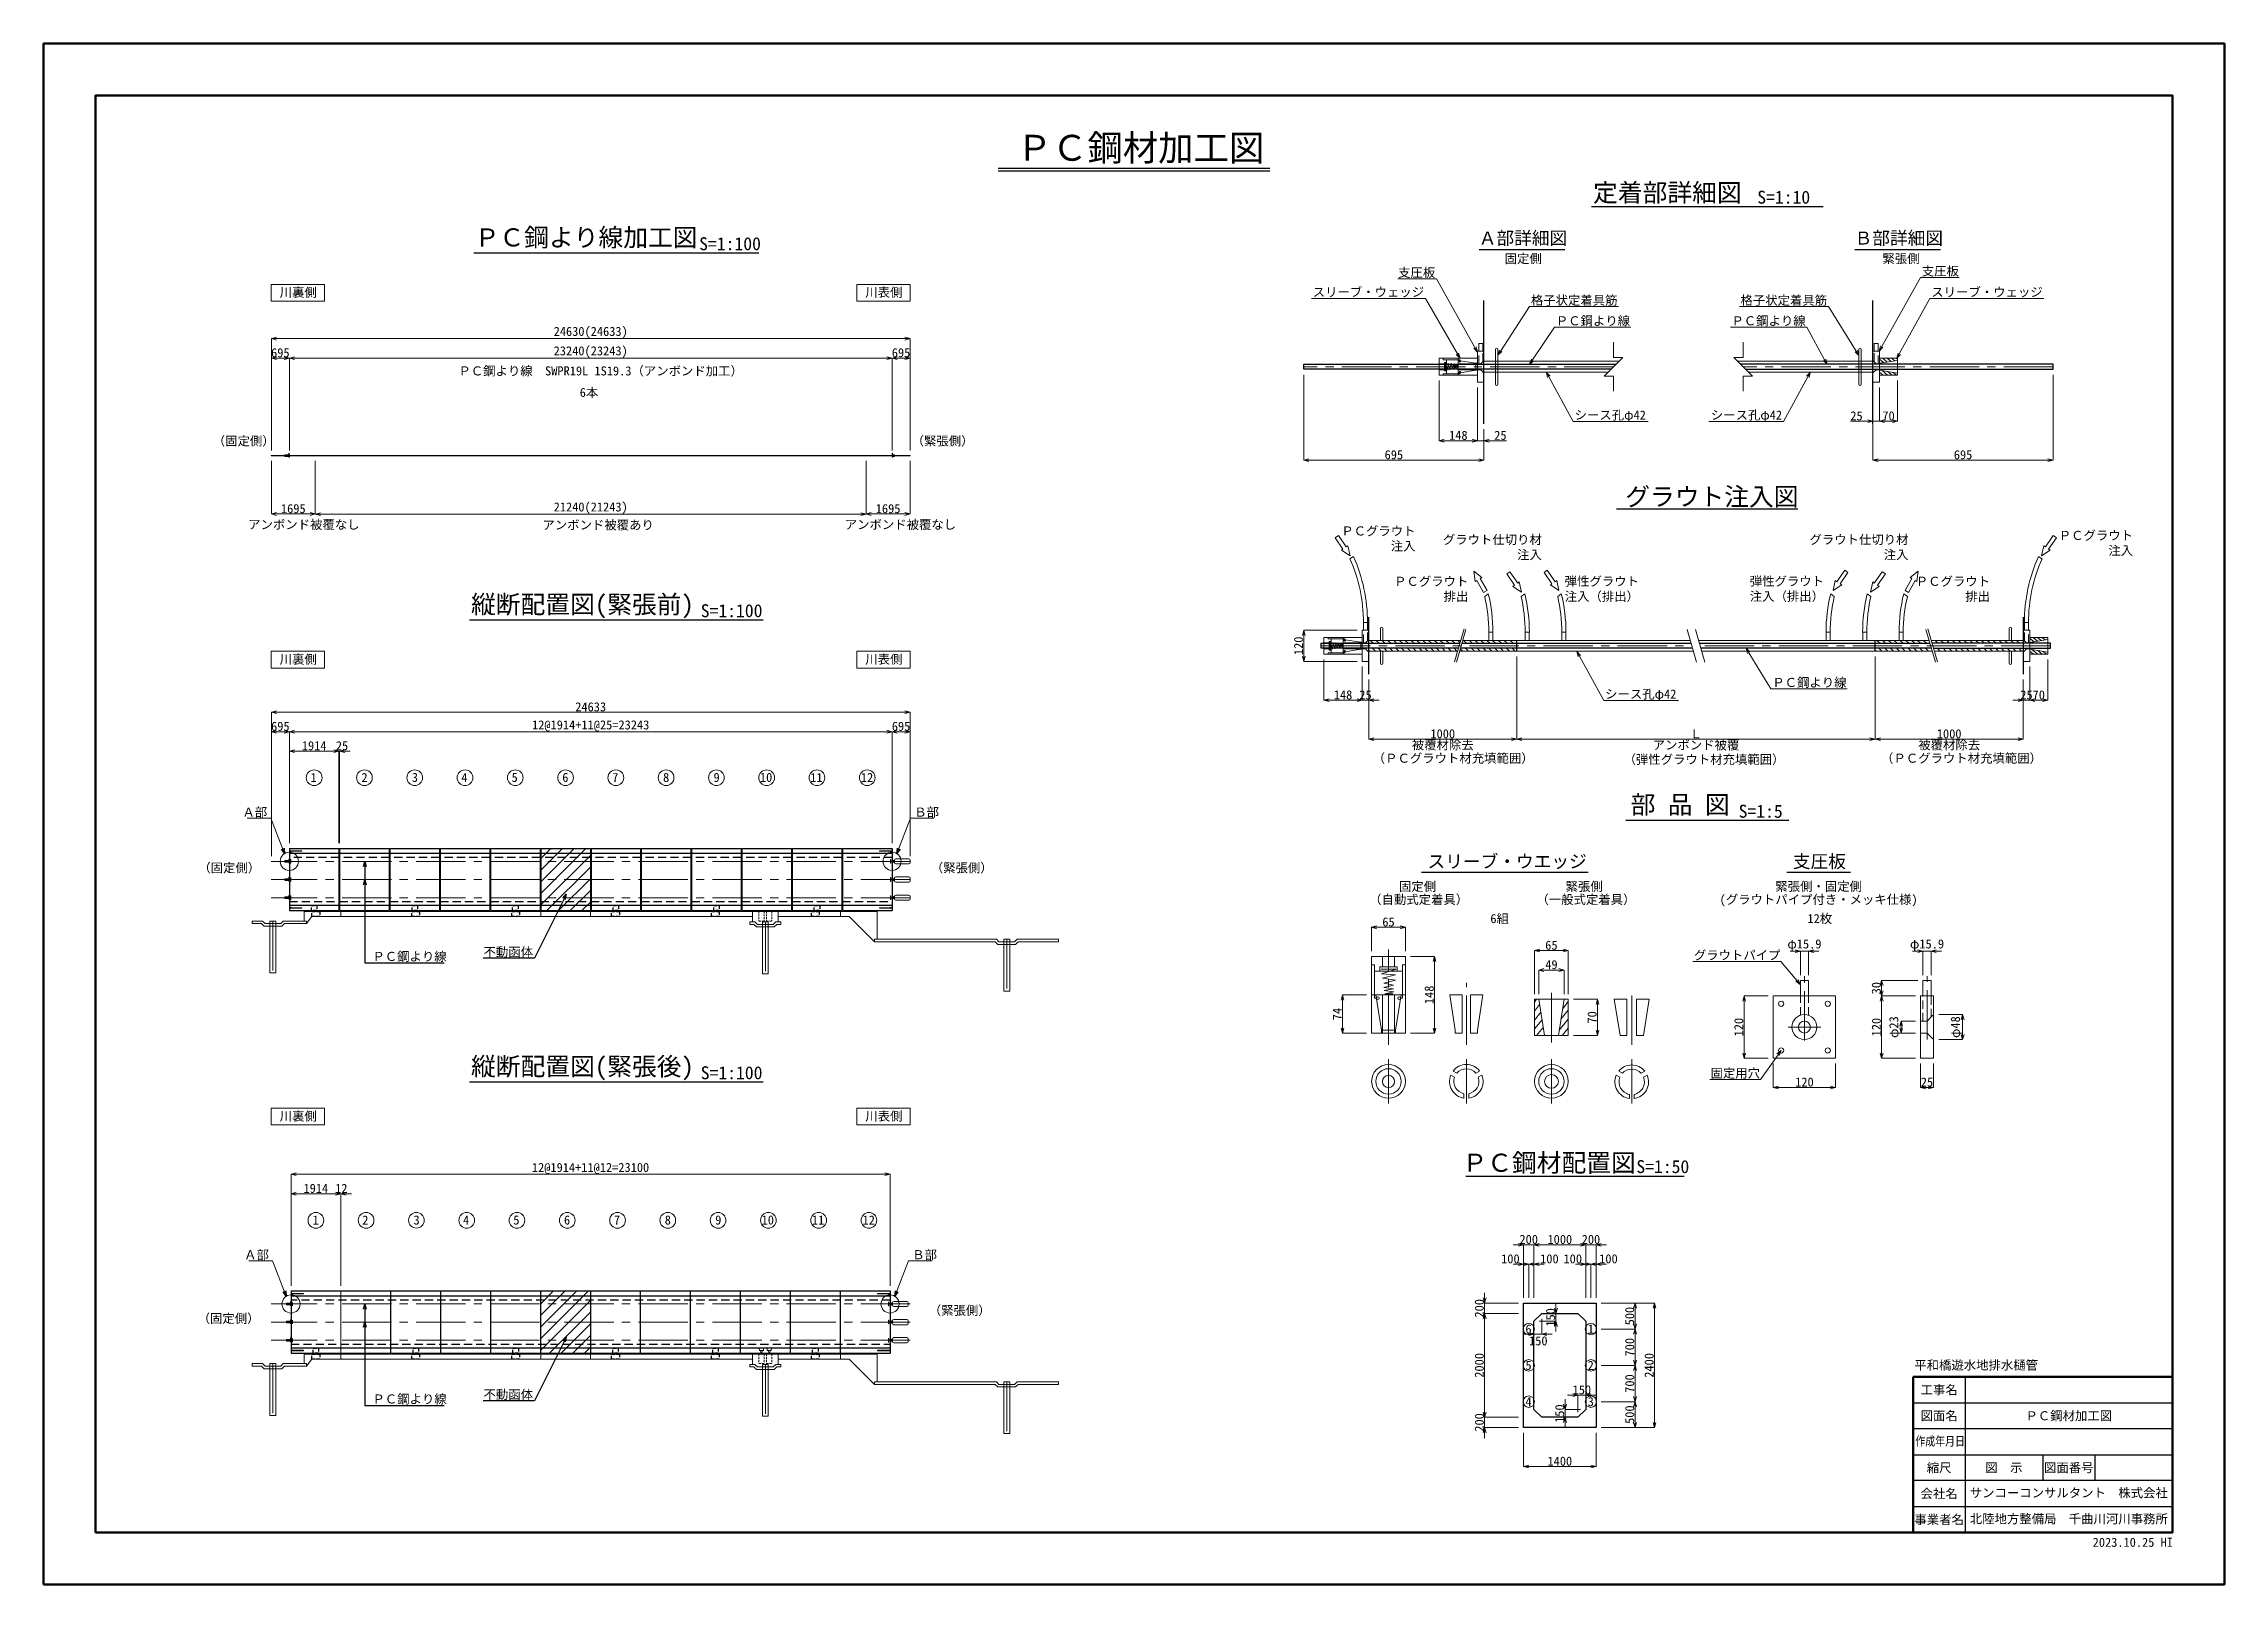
# Model space of a CAD drawing. Header units: millimetres. Extents: x 0 to 84100, y 0 to 59400.
import ezdxf
from ezdxf import colors
from ezdxf.entities.mleader import LeaderData, LeaderLine
from ezdxf.enums import TextEntityAlignment as Align
from ezdxf.math import Vec2, Vec3

# ---------------------------------------------------------------- set-up
doc = ezdxf.new("R2010")
doc.units = ezdxf.units.MM
doc.header["$LTSCALE"] = 100
doc.header["$PDMODE"] = 3
doc.header["$PDSIZE"] = -2
for name, pattern in [('CENTER2', [28.575, 19.05, -3.175, 3.175, -3.175]), ('HIDDEN', [0.375, 0.25, -0.125]), ('HIDDEN2', [4.7625, 3.175, -1.5875])]:
    doc.linetypes.add(name, pattern=pattern)
doc.layers.get('0').update_dxf_attribs({"lineweight": 9})
for name, color, linetype, lineweight in [('0その他', 7, 'Continuous', 13), ('0中心線', 7, 'CENTER2', 5), ('0寸法', 7, 'Continuous', 5), ('0文字', 41, 'Continuous', 5), ('1Pca-BOX', 3, 'Continuous', 25), ('1Pca-BOX割付', 4, 'Continuous', 13), ('1アンカーボルト孔', 253, 'Continuous', 13), ('1グラウトホール', 1, 'HIDDEN2', 25), ('1シース・トランペットシース', 4, 'Continuous', 13), ('2均し基礎コンクリート', 140, 'Continuous', 13), ('2現場打ち・増しコン', 1, 'HIDDEN2', 13), ('2遮水・可とう矢板', 43, 'Continuous', 13), ('3FBゴム', 181, 'Continuous', 13), ('3PC定着具', 150, 'Continuous', 13), ('3PC鋼材', 60, 'Continuous', 25), ('3機械式継手', 220, 'Continuous', 13), ('D-TTL', 2, 'Continuous', 50), ('D-TTL-FRAM', 7, 'Continuous', 50), ('D-TTL-LINE', 7, 'Continuous', 25), ('D-TTL-TXT', 7, 'Continuous', 25)]:
    doc.layers.add(name, color=color, linetype=linetype, lineweight=lineweight)
doc.layers.add('0タイトル', color=7, linetype='Continuous')
doc.layers.add('D-WORK作業ﾚｲﾔ', color=9, linetype='Continuous', lineweight=5, plot=False)
doc.styles.add('寸法文字', font='MS Gothic.ttf')
doc.styles.add('文字', font='MS Gothic.ttf')
doc.dimstyles.new('1／10', dxfattribs={"dimscale": 100, "dimtxt": 3.5, "dimasz": 2, "dimexe": 0, "dimexo": 2, "dimgap": 0.3, "dimtad": 1, "dimdec": 0, "dimlfac": 0.1, "dimzin": 1, "dimdsep": 46, "dimtxsty": '寸法文字', "dimblk": 'OPEN30', "dimcen": 2.5, "dimclrd": 256, "dimclre": 256, "dimclrt": 256, "dimadec": 0, "dimazin": 0, "dimtfac": 1, "dimtdec": 0, "dimtmove": 0, "dimatfit": 3, "dimldrblk": 'OPEN30', "dimfxl": 1, "dimlwd": -1, "dimlwe": -1, "dimarcsym": 0})
doc.dimstyles.new('1／100', dxfattribs={"dimscale": 100, "dimtxt": 3.5, "dimasz": 2, "dimexe": 0, "dimexo": 2, "dimgap": 0.3, "dimtad": 1, "dimdec": 0, "dimzin": 1, "dimdsep": 46, "dimtxsty": '寸法文字', "dimblk": 'OPEN30', "dimcen": 2.5, "dimclrd": 256, "dimclre": 256, "dimclrt": 256, "dimadec": 0, "dimazin": 0, "dimtfac": 1, "dimtdec": 0, "dimtmove": 0, "dimatfit": 3, "dimldrblk": 'OPEN30', "dimfxl": 1, "dimlwd": -1, "dimlwe": -1, "dimarcsym": 0})
doc.dimstyles.new('1／200', dxfattribs={"dimscale": 100, "dimtxt": 3.5, "dimasz": 2, "dimexe": 0, "dimexo": 2, "dimgap": 0.3, "dimtad": 1, "dimdec": 1, "dimzin": 9, "dimdsep": 46, "dimtxsty": '寸法文字', "dimblk": 'OPEN30', "dimcen": 2.5, "dimclrd": 256, "dimclre": 256, "dimclrt": 256, "dimadec": 0, "dimazin": 0, "dimtfac": 1, "dimtdec": 1, "dimtmove": 2, "dimatfit": 2, "dimldrblk": 'OPEN30', "dimfxl": 1, "dimlwd": -1, "dimlwe": -1, "dimarcsym": 0})
doc.dimstyles.new('1／5', dxfattribs={"dimscale": 100, "dimtxt": 3.5, "dimasz": 2, "dimexe": 0, "dimexo": 2, "dimgap": 0.3, "dimtad": 1, "dimdec": 0, "dimlfac": 0.05, "dimzin": 1, "dimdsep": 46, "dimtxsty": '寸法文字', "dimblk": 'OPEN30', "dimcen": 2.5, "dimclrd": 256, "dimclre": 256, "dimclrt": 256, "dimadec": 0, "dimazin": 0, "dimtfac": 1, "dimtdec": 0, "dimtmove": 0, "dimatfit": 3, "dimldrblk": 'OPEN30', "dimfxl": 1, "dimlwd": -1, "dimlwe": -1, "dimarcsym": 0})
doc.dimstyles.new('1／50', dxfattribs={"dimscale": 100, "dimtxt": 3.5, "dimasz": 2, "dimexe": 0, "dimexo": 2, "dimgap": 0.3, "dimtad": 1, "dimdec": 1, "dimlfac": 0.5, "dimzin": 9, "dimdsep": 46, "dimtxsty": '寸法文字', "dimblk": 'OPEN30', "dimcen": 2.5, "dimclrd": 256, "dimclre": 256, "dimclrt": 256, "dimadec": 0, "dimazin": 0, "dimtfac": 1, "dimtdec": 1, "dimtmove": 0, "dimatfit": 3, "dimldrblk": 'OPEN30', "dimfxl": 1, "dimlwd": -1, "dimlwe": -1, "dimarcsym": 0})
pattern_1 = [(135, (-498545.33, 56046.46), (-112.2532, -112.2532), [])]

msp = doc.modelspace()

# ---------------------------------------------------------------- texts
at = {"layer": '0タイトル'}
for s, height, style, p in [('ＰＣ鋼材加工図', 1000, '寸法文字', (37526.18, 54883.34)), ('定着部詳細図', 700, '寸法文字', (59755.04, 53305.5)), ('S=1:10', 500, '寸法文字', (66085.24, 53230.21)), ('Ａ部詳細図', 500, '文字', (55344.84, 51654.01)), ('Ｂ部詳細図', 500, '文字', (69839.66, 51654.01)), ('S=1:100', 500, '寸法文字', (25281.66, 51436.45)), ('グラウト注入図', 700, '寸法文字', (60994.17, 41586.28)), ('S=1:100', 500, '寸法文字', (25341.17, 37287.14)), ('S=1:5', 500, '寸法文字', (65366.89, 29555.77)), ('スリーブ・ウエッジ', 500, '寸法文字', (53371.12, 27623.22)), ('支圧板', 500, '寸法文字', (67458.08, 27623.22)), ('S=1:100', 500, '寸法文字', (25341.17, 19474.12)), ('ＰＣ鋼材配置図', 700, '寸法文字', (54717.63, 15904.67)), ('S=1:50', 500, '寸法文字', (61422.54, 15856.36))]:
    msp.add_text(s, height=height, dxfattribs=dict(at, style=style)).set_placement(p)
at = {"layer": '0タイトル', "style": '寸法文字'}
for s, p in [('ＰＣ鋼より線加工図', (20920.31, 51368.52)), ('縦断配置図(緊張前)', (20779.21, 37222.25)), ('部 品 図', (63112.96, 29500.08)), ('縦断配置図(緊張後)', (20779.21, 19409.23))]:
    msp.add_text(s, height=700, dxfattribs=at).set_placement(p, align=Align.BOTTOM_CENTER)
at = {"layer": '0文字'}
for s, style, p in [('固定側', '文字', (56344.95, 50936.61)), ('緊張側', '文字', (70912.59, 50936.61)), ('川裏側', '寸法文字', (9103.13, 49637.01)), ('川表側', '寸法文字', (31686.96, 49637.01)), ('（固定側）', '寸法文字', (6522.97, 43907.36)), ('（緊張側）', '寸法文字', (33474.27, 43907.36)), ('川裏側', '寸法文字', (9103.13, 35490.74)), ('川表側', '寸法文字', (31686.96, 35490.74)), ('（ＰＣグラウト材充填範囲）', '文字', (51255.58, 31676.05)), ('（弾性グラウト材充填範囲）', '寸法文字', (60929.34, 31631.05)), ('（ＰＣグラウト材充填範囲）', '文字', (70859.73, 31676.05)), ('（固定側）', '寸法文字', (5967.27, 27451.51)), ('（緊張側）', '寸法文字', (34213.63, 27451.51)), ('固定側', '寸法文字', (52270.5, 26732.37)), ('緊張側', '寸法文字', (58692.73, 26731.05)), ('（自動式定着具）', '寸法文字', (51119.87, 26229.76)), ('（一般式定着具）', '寸法文字', (57568.34, 26229.76)), ('6組', '寸法文字', (55792.43, 25493.9)), ('12枚', '寸法文字', (68020.52, 25493.9)), ('川裏側', '寸法文字', (9103.13, 17877.72)), ('川表側', '寸法文字', (31686.96, 17877.72)), ('（固定側）', '寸法文字', (5941.27, 10078.49)), ('（緊張側）', '寸法文字', (34135.63, 10388.49))]:
    msp.add_text(s, height=350, dxfattribs=dict(at, style=style)).set_placement(p)
for s, style, p in [('ＰＣ鋼より線\u3000SWPR19L 1S19.3（アンボンド加工）', '寸法文字', (21481.75, 46608.28)), ('6本', '文字', (21032.51, 45776.97)), ('緊張側・固定側', '寸法文字', (68452.22, 26735.43)), ('(グラウトパイプ付き・メッキ仕様)', '寸法文字', (68452.22, 26229.76))]:
    msp.add_text(s, height=350, dxfattribs=dict(at, style=style)).set_placement(p, align=Align.CENTER)
at = {"layer": '0文字', "style": '寸法文字'}
for s, p in [('6', (57264.83, 9843.44)), ('1', (59664.83, 9843.44)), ('5', (57264.83, 8443.44)), ('2', (59664.83, 8443.44)), ('4', (57264.83, 7043.44)), ('3', (59664.83, 7043.44))]:
    msp.add_text(s, height=350, dxfattribs=at).set_placement(p, align=Align.MIDDLE)
at = {"layer": '0文字', "char_height": 350}
for s, insert, attachment_point, style in [('アンボンド被覆なし', (7889.01, 40645.42), 7, '寸法文字'), ('アンボンド被覆あり', (19237.51, 40630.47), 7, '寸法文字'), ('アンボンド被覆なし', (30896.18, 40645.42), 7, '寸法文字'), ('ＰＣグラウト\\P注入', (52907.57, 40302.55), 6, '文字'), ('グラウト仕切り材\\P注入', (57779.11, 39969.35), 6, '文字'), ('グラウト仕切り材\\P注入', (71917.57, 39970.74), 6, '文字'), ('ＰＣグラウト\\P注入', (80578.43, 40130.29), 6, '文字'), ('ＰＣグラウト\\P排出', (54944.55, 38358.95), 6, '文字'), ('弾性グラウト\\P注入（排出）', (61523.44, 38358.95), 6, '文字'), ('弾性グラウト\\P注入（排出）', (68661.48, 38360.34), 6, '文字'), ('ＰＣグラウト\\P排出', (75063, 38360.34), 6, '文字'), ('1', (10411.06, 31108.06), 5, '寸法文字'), ('2', (12373.84, 31108.06), 5, '寸法文字'), ('3', (14318.81, 31108.17), 5, '寸法文字'), ('4', (16228.06, 31108.06), 5, '寸法文字'), ('5', (18167.06, 31108.06), 5, '寸法文字'), ('6', (20121.59, 31108.06), 5, '寸法文字'), ('7', (22045.06, 31108.06), 5, '寸法文字'), ('8', (24007.84, 31108.06), 5, '寸法文字'), ('9', (25952.81, 31108.06), 5, '寸法文字'), ('10', (27862.06, 31108.06), 5, '寸法文字'), ('11', (29801.06, 31108.06), 5, '寸法文字'), ('12', (31755.59, 31108.06), 5, '寸法文字'), ('Ａ部', (8622.03, 29559.39), 9, '寸法文字'), ('Ｂ部', (33575.54, 29559.39), 7, '寸法文字'), ('1', (10494.06, 14045.03), 5, '寸法文字'), ('2', (12407.04, 14045.03), 5, '寸法文字'), ('3', (14383.81, 14045.15), 5, '寸法文字'), ('4', (16293.06, 14045.03), 5, '寸法文字'), ('5', (18232.06, 14045.03), 5, '寸法文字'), ('6', (20186.59, 14045.03), 5, '寸法文字'), ('7', (22110.06, 14045.03), 5, '寸法文字'), ('8', (24072.84, 14045.03), 5, '寸法文字'), ('9', (26017.81, 14045.03), 5, '寸法文字'), ('10', (27927.06, 14045.03), 5, '寸法文字'), ('11', (29866.06, 14045.03), 5, '寸法文字'), ('12', (31820.59, 14045.03), 5, '寸法文字'), ('Ａ部', (8687.03, 12496.37), 9, '寸法文字'), ('Ｂ部', (33497.54, 12496.37), 7, '寸法文字')]:
    msp.add_mtext(s, dxfattribs=dict(at, insert=insert, attachment_point=attachment_point, style=style))
at = {"layer": 'D-TTL-TXT', "style": '寸法文字'}
msp.add_text('平和橋遊水地排水樋管', height=350, dxfattribs=at).set_placement((72139.7, 8175.62), align=Align.BOTTOM_LEFT)
for s, p in [('工事名', (73100, 7500)), ('図面名', (73100, 6500)), ('ＰＣ鋼材加工図', (78100, 6500)), ('縮尺', (73100, 4500)), ('図\u3000示', (75600, 4500)), ('図面番号', (78100, 4500)), ('会社名', (73100, 3500)), ('事業者名', (73100, 2500))]:
    msp.add_text(s, height=350, dxfattribs=at).set_placement(p, align=Align.MIDDLE_CENTER)
at = {"layer": 'D-TTL-TXT', "style": '寸法文字', "width": 0.84179}
msp.add_text('作成年月日', height=350, dxfattribs=at).set_placement((72180.65, 5346.83), (74094.97, 5346.83), align=Align.FIT)
at = {"layer": 'D-TTL-TXT', "color": 7, "style": '寸法文字'}
for s, p in [('サンコーコンサルタント\u3000株式会社', (78100, 3528.63)), ('北陸地方整備局  千曲川河川事務所', (78100, 2528.63))]:
    msp.add_text(s, height=350, dxfattribs=at).set_placement(p, align=Align.MIDDLE_CENTER)
at = {"layer": 'Defpoints', "style": '寸法文字'}
msp.add_text('2023.10.25 HI', height=350, dxfattribs=at).set_placement((82115.08, 1447.98), align=Align.RIGHT)

# ---------------------------------------------------------------- blocks, each defined once
blk = doc.blocks.new('_Open30')
at = {"color": 0, "linetype": 'ByBlock', "lineweight": -2}
for p, q in [((-1, 0.27), (0, 0)), ((0, 0), (-1, -0.27)), ((0, 0), (-1, 0))]:
    blk.add_line(p, q, dxfattribs=at)
blk = doc.blocks.new('*D3')
at = {"layer": '0寸法', "transparency": 16777216}
for p, q in [((9542, 11511), (9542, 15811)), ((9742, 15811), (32442, 15811)), ((32642, 11511), (32642, 15811))]:
    blk.add_line(p, q, dxfattribs=at)
at = {"layer": 'Defpoints', "color": 0, "transparency": 16777216}
for p in [(32642, 15811), (9542, 11311), (32642, 11311)]:
    blk.add_point(p, dxfattribs=at)
at = {"layer": '0寸法', "transparency": 16777216, "xscale": 200, "yscale": 200, "zscale": 200, "rotation": 180}
blk.add_blockref('_Open30', (9542, 15811), dxfattribs=at)
at = {"layer": '0寸法', "transparency": 16777216, "xscale": 200, "yscale": 200, "zscale": 200}
blk.add_blockref('_Open30', (32642, 15811), dxfattribs=at)
at = {"layer": '0寸法', "transparency": 16777216, "insert": (21092, 16035), "char_height": 350, "attachment_point": 5, "style": '寸法文字'}
blk.add_mtext('12@1914+11@12=23100', dxfattribs=at)
blk = doc.blocks.new('*D4')
at = {"layer": '0寸法', "transparency": 16777216}
for p, q in [((11256, 15061), (11056, 15061)), ((11456, 11511), (11456, 15061)), ((11456, 15061), (11468, 15061)), ((11468, 11511), (11468, 15061)), ((11668, 15061), (11868, 15061))]:
    blk.add_line(p, q, dxfattribs=at)
at = {"layer": 'Defpoints', "color": 0, "transparency": 16777216}
for p in [(11468, 15061), (11456, 11311), (11468, 11311)]:
    blk.add_point(p, dxfattribs=at)
at = {"layer": '0寸法', "transparency": 16777216, "xscale": 200, "yscale": 200, "zscale": 200}
blk.add_blockref('_Open30', (11456, 15061), dxfattribs=at)
at = {"layer": '0寸法', "transparency": 16777216, "xscale": 200, "yscale": 200, "zscale": 200, "rotation": 180}
blk.add_blockref('_Open30', (11468, 15061), dxfattribs=at)
at = {"layer": '0寸法', "transparency": 16777216, "insert": (11481, 15266), "char_height": 350, "attachment_point": 5, "style": '寸法文字'}
blk.add_mtext('12', dxfattribs=at)
blk = doc.blocks.new('*D5')
at = {"layer": '0寸法', "transparency": 16777216}
for p, q in [((9542, 11511), (9542, 15061)), ((11256, 15061), (9742, 15061)), ((11456, 11511), (11456, 15061))]:
    blk.add_line(p, q, dxfattribs=at)
at = {"layer": 'Defpoints', "color": 0, "transparency": 16777216}
for p in [(9542, 15061), (9542, 11311), (11456, 11311)]:
    blk.add_point(p, dxfattribs=at)
at = {"layer": '0寸法', "transparency": 16777216, "xscale": 200, "yscale": 200, "zscale": 200, "rotation": 180}
blk.add_blockref('_Open30', (9542, 15061), dxfattribs=at)
at = {"layer": '0寸法', "transparency": 16777216, "xscale": 200, "yscale": 200, "zscale": 200}
blk.add_blockref('_Open30', (11456, 15061), dxfattribs=at)
at = {"layer": '0寸法', "transparency": 16777216, "insert": (10499, 15266), "char_height": 350, "attachment_point": 5, "style": '寸法文字'}
blk.add_mtext('1914', dxfattribs=at)
blk = doc.blocks.new('*D11')
at = {"layer": '0寸法', "transparency": 16777216}
for p, q in [((8782, 43726), (8782, 47276)), ((8982, 47276), (9277, 47276)), ((9477, 43726), (9477, 47276))]:
    blk.add_line(p, q, dxfattribs=at)
at = {"layer": 'Defpoints', "color": 0, "transparency": 16777216}
for p in [(9477, 47276), (8782, 43526), (9477, 43526)]:
    blk.add_point(p, dxfattribs=at)
at = {"layer": '0寸法', "transparency": 16777216, "xscale": 200, "yscale": 200, "zscale": 200, "rotation": 180}
blk.add_blockref('_Open30', (8782, 47276), dxfattribs=at)
at = {"layer": '0寸法', "transparency": 16777216, "xscale": 200, "yscale": 200, "zscale": 200}
blk.add_blockref('_Open30', (9477, 47276), dxfattribs=at)
at = {"layer": '0寸法', "transparency": 16777216, "insert": (9129, 47481), "char_height": 350, "attachment_point": 5, "style": '寸法文字'}
blk.add_mtext('695', dxfattribs=at)
blk = doc.blocks.new('*D12')
at = {"layer": '0寸法', "transparency": 16777216}
for p, q in [((32720, 43716), (32720, 47276)), ((32920, 47276), (33215, 47276)), ((33415, 43716), (33415, 47276))]:
    blk.add_line(p, q, dxfattribs=at)
at = {"layer": 'Defpoints', "color": 0, "transparency": 16777216}
for p in [(33415, 47276), (32720, 43516), (33415, 43516)]:
    blk.add_point(p, dxfattribs=at)
at = {"layer": '0寸法', "transparency": 16777216, "xscale": 200, "yscale": 200, "zscale": 200, "rotation": 180}
blk.add_blockref('_Open30', (32720, 47276), dxfattribs=at)
at = {"layer": '0寸法', "transparency": 16777216, "xscale": 200, "yscale": 200, "zscale": 200}
blk.add_blockref('_Open30', (33415, 47276), dxfattribs=at)
at = {"layer": '0寸法', "transparency": 16777216, "insert": (33067, 47481), "char_height": 350, "attachment_point": 5, "style": '寸法文字'}
blk.add_mtext('695', dxfattribs=at)
blk = doc.blocks.new('*D10')
at = {"layer": '0寸法', "transparency": 16777216}
for p, q in [((9477, 43716), (9477, 47276)), ((9677, 47276), (32520, 47276)), ((32720, 43716), (32720, 47276))]:
    blk.add_line(p, q, dxfattribs=at)
at = {"layer": 'Defpoints', "color": 0, "transparency": 16777216}
for p in [(32720, 47276), (9477, 43516), (32720, 43516)]:
    blk.add_point(p, dxfattribs=at)
at = {"layer": '0寸法', "transparency": 16777216, "xscale": 200, "yscale": 200, "zscale": 200, "rotation": 180}
blk.add_blockref('_Open30', (9477, 47276), dxfattribs=at)
at = {"layer": '0寸法', "transparency": 16777216, "xscale": 200, "yscale": 200, "zscale": 200}
blk.add_blockref('_Open30', (32720, 47276), dxfattribs=at)
at = {"layer": '0寸法', "transparency": 16777216, "insert": (21098, 47510), "char_height": 350, "attachment_point": 5, "style": '寸法文字'}
blk.add_mtext('23240(23243)', dxfattribs=at)
blk = doc.blocks.new('*D6')
at = {"layer": '0寸法', "transparency": 16777216}
for p, q in [((8782, 43716), (8782, 48026)), ((33215, 48026), (8982, 48026)), ((33415, 43726), (33415, 48026))]:
    blk.add_line(p, q, dxfattribs=at)
at = {"layer": 'Defpoints', "color": 0, "transparency": 16777216}
for p in [(8782, 48026), (8782, 43516), (33415, 43526)]:
    blk.add_point(p, dxfattribs=at)
at = {"layer": '0寸法', "transparency": 16777216, "xscale": 200, "yscale": 200, "zscale": 200, "rotation": 180}
blk.add_blockref('_Open30', (8782, 48026), dxfattribs=at)
at = {"layer": '0寸法', "transparency": 16777216, "xscale": 200, "yscale": 200, "zscale": 200}
blk.add_blockref('_Open30', (33415, 48026), dxfattribs=at)
at = {"layer": '0寸法', "transparency": 16777216, "insert": (21098, 48260), "char_height": 350, "attachment_point": 5, "style": '寸法文字'}
blk.add_mtext('24630(24633)', dxfattribs=at)
blk = doc.blocks.new('*D7')
at = {"layer": '0寸法', "transparency": 16777216}
for p, q in [((8782, 43316), (8782, 41266)), ((10477, 43316), (10477, 41266)), ((8982, 41266), (10277, 41266))]:
    blk.add_line(p, q, dxfattribs=at)
at = {"layer": 'Defpoints', "color": 0, "transparency": 16777216}
for p in [(8782, 43516), (10477, 43516), (10477, 41266)]:
    blk.add_point(p, dxfattribs=at)
at = {"layer": '0寸法', "transparency": 16777216, "xscale": 200, "yscale": 200, "zscale": 200, "rotation": 180}
blk.add_blockref('_Open30', (8782, 41266), dxfattribs=at)
at = {"layer": '0寸法', "transparency": 16777216, "xscale": 200, "yscale": 200, "zscale": 200}
blk.add_blockref('_Open30', (10477, 41266), dxfattribs=at)
at = {"layer": '0寸法', "transparency": 16777216, "insert": (9629, 41471), "char_height": 350, "attachment_point": 5, "style": '寸法文字'}
blk.add_mtext('1695', dxfattribs=at)
blk = doc.blocks.new('*D8')
at = {"layer": '0寸法', "transparency": 16777216}
for p, q in [((31720, 43316), (31720, 41266)), ((33415, 43316), (33415, 41266)), ((33215, 41266), (31920, 41266))]:
    blk.add_line(p, q, dxfattribs=at)
at = {"layer": 'Defpoints', "color": 0, "transparency": 16777216}
for p in [(31720, 43516), (33415, 43516), (31720, 41266)]:
    blk.add_point(p, dxfattribs=at)
at = {"layer": '0寸法', "transparency": 16777216, "xscale": 200, "yscale": 200, "zscale": 200, "rotation": 180}
blk.add_blockref('_Open30', (31720, 41266), dxfattribs=at)
at = {"layer": '0寸法', "transparency": 16777216, "xscale": 200, "yscale": 200, "zscale": 200}
blk.add_blockref('_Open30', (33415, 41266), dxfattribs=at)
at = {"layer": '0寸法', "transparency": 16777216, "insert": (32567, 41471), "char_height": 350, "attachment_point": 5, "style": '寸法文字'}
blk.add_mtext('1695', dxfattribs=at)
blk = doc.blocks.new('*D9')
at = {"layer": '0寸法', "transparency": 16777216}
for p, q in [((10477, 43316), (10477, 41257)), ((31720, 43316), (31720, 41257)), ((10677, 41257), (31520, 41257))]:
    blk.add_line(p, q, dxfattribs=at)
at = {"layer": 'Defpoints', "color": 0, "transparency": 16777216}
for p in [(10477, 43516), (31720, 43516), (31720, 41257)]:
    blk.add_point(p, dxfattribs=at)
at = {"layer": '0寸法', "transparency": 16777216, "xscale": 200, "yscale": 200, "zscale": 200, "rotation": 180}
blk.add_blockref('_Open30', (10477, 41257), dxfattribs=at)
at = {"layer": '0寸法', "transparency": 16777216, "xscale": 200, "yscale": 200, "zscale": 200}
blk.add_blockref('_Open30', (31720, 41257), dxfattribs=at)
at = {"layer": '0寸法', "transparency": 16777216, "insert": (21098, 41491), "char_height": 350, "attachment_point": 5, "style": '寸法文字'}
blk.add_mtext('21240(21243)', dxfattribs=at)
blk = doc.blocks.new('*D13')
at = {"layer": '0寸法', "transparency": 16777216}
for p, q in [((9477, 28574), (9477, 32874)), ((9677, 32874), (32520, 32874)), ((32720, 28574), (32720, 32874))]:
    blk.add_line(p, q, dxfattribs=at)
at = {"layer": 'Defpoints', "color": 0, "transparency": 16777216}
for p in [(32720, 32874), (9477, 28374), (32720, 28374)]:
    blk.add_point(p, dxfattribs=at)
at = {"layer": '0寸法', "transparency": 16777216, "xscale": 200, "yscale": 200, "zscale": 200, "rotation": 180}
blk.add_blockref('_Open30', (9477, 32874), dxfattribs=at)
at = {"layer": '0寸法', "transparency": 16777216, "xscale": 200, "yscale": 200, "zscale": 200}
blk.add_blockref('_Open30', (32720, 32874), dxfattribs=at)
at = {"layer": '0寸法', "transparency": 16777216, "insert": (21098, 33098), "char_height": 350, "attachment_point": 5, "style": '寸法文字'}
blk.add_mtext('12@1914+11@25=23243', dxfattribs=at)
blk = doc.blocks.new('*D14')
at = {"layer": '0寸法', "transparency": 16777216}
for p, q in [((11191, 32124), (10991, 32124)), ((11391, 28574), (11391, 32124)), ((11391, 32124), (11416, 32124)), ((11416, 28574), (11416, 32124)), ((11616, 32124), (11816, 32124))]:
    blk.add_line(p, q, dxfattribs=at)
at = {"layer": 'Defpoints', "color": 0, "transparency": 16777216}
for p in [(11416, 32124), (11391, 28374), (11416, 28374)]:
    blk.add_point(p, dxfattribs=at)
at = {"layer": '0寸法', "transparency": 16777216, "xscale": 200, "yscale": 200, "zscale": 200}
blk.add_blockref('_Open30', (11391, 32124), dxfattribs=at)
at = {"layer": '0寸法', "transparency": 16777216, "xscale": 200, "yscale": 200, "zscale": 200, "rotation": 180}
blk.add_blockref('_Open30', (11416, 32124), dxfattribs=at)
at = {"layer": '0寸法', "transparency": 16777216, "insert": (11507, 32329), "char_height": 350, "attachment_point": 5, "style": '寸法文字'}
blk.add_mtext('25', dxfattribs=at)
blk = doc.blocks.new('*D15')
at = {"layer": '0寸法', "transparency": 16777216}
for p, q in [((9477, 28574), (9477, 32124)), ((11191, 32124), (9677, 32124)), ((11391, 28574), (11391, 32124))]:
    blk.add_line(p, q, dxfattribs=at)
at = {"layer": 'Defpoints', "color": 0, "transparency": 16777216}
for p in [(9477, 32124), (9477, 28374), (11391, 28374)]:
    blk.add_point(p, dxfattribs=at)
at = {"layer": '0寸法', "transparency": 16777216, "xscale": 200, "yscale": 200, "zscale": 200, "rotation": 180}
blk.add_blockref('_Open30', (9477, 32124), dxfattribs=at)
at = {"layer": '0寸法', "transparency": 16777216, "xscale": 200, "yscale": 200, "zscale": 200}
blk.add_blockref('_Open30', (11391, 32124), dxfattribs=at)
at = {"layer": '0寸法', "transparency": 16777216, "insert": (10434, 32329), "char_height": 350, "attachment_point": 5, "style": '寸法文字'}
blk.add_mtext('1914', dxfattribs=at)
blk = doc.blocks.new('*D16')
at = {"layer": '0寸法', "transparency": 16777216}
for p, q in [((8782, 28074), (8782, 32874)), ((9277, 32874), (8982, 32874)), ((9477, 28574), (9477, 32874))]:
    blk.add_line(p, q, dxfattribs=at)
at = {"layer": 'Defpoints', "color": 0, "transparency": 16777216}
for p in [(8782, 32874), (8782, 27874), (9477, 28374)]:
    blk.add_point(p, dxfattribs=at)
at = {"layer": '0寸法', "transparency": 16777216, "xscale": 200, "yscale": 200, "zscale": 200, "rotation": 180}
blk.add_blockref('_Open30', (8782, 32874), dxfattribs=at)
at = {"layer": '0寸法', "transparency": 16777216, "xscale": 200, "yscale": 200, "zscale": 200}
blk.add_blockref('_Open30', (9477, 32874), dxfattribs=at)
at = {"layer": '0寸法', "transparency": 16777216, "insert": (9129, 33079), "char_height": 350, "attachment_point": 5, "style": '寸法文字'}
blk.add_mtext('695', dxfattribs=at)
blk = doc.blocks.new('*D17')
at = {"layer": '0寸法', "transparency": 16777216}
for p, q in [((32720, 28574), (32720, 32874)), ((32920, 32874), (33215, 32874)), ((33415, 28074), (33415, 32874))]:
    blk.add_line(p, q, dxfattribs=at)
at = {"layer": 'Defpoints', "color": 0, "transparency": 16777216}
for p in [(33415, 32874), (32720, 28374), (33415, 27874)]:
    blk.add_point(p, dxfattribs=at)
at = {"layer": '0寸法', "transparency": 16777216, "xscale": 200, "yscale": 200, "zscale": 200, "rotation": 180}
blk.add_blockref('_Open30', (32720, 32874), dxfattribs=at)
at = {"layer": '0寸法', "transparency": 16777216, "xscale": 200, "yscale": 200, "zscale": 200}
blk.add_blockref('_Open30', (33415, 32874), dxfattribs=at)
at = {"layer": '0寸法', "transparency": 16777216, "insert": (33067, 33079), "char_height": 350, "attachment_point": 5, "style": '寸法文字'}
blk.add_mtext('695', dxfattribs=at)
blk = doc.blocks.new('*D18')
at = {"layer": '0寸法', "transparency": 16777216}
for p, q in [((8782, 28074), (8782, 33624)), ((8982, 33624), (33215, 33624)), ((33415, 28074), (33415, 33624))]:
    blk.add_line(p, q, dxfattribs=at)
at = {"layer": 'Defpoints', "color": 0, "transparency": 16777216}
for p in [(33415, 33624), (8782, 27874), (33415, 27874)]:
    blk.add_point(p, dxfattribs=at)
at = {"layer": '0寸法', "transparency": 16777216, "xscale": 200, "yscale": 200, "zscale": 200, "rotation": 180}
blk.add_blockref('_Open30', (8782, 33624), dxfattribs=at)
at = {"layer": '0寸法', "transparency": 16777216, "xscale": 200, "yscale": 200, "zscale": 200}
blk.add_blockref('_Open30', (33415, 33624), dxfattribs=at)
at = {"layer": '0寸法', "transparency": 16777216, "insert": (21098, 33829), "char_height": 350, "attachment_point": 5, "style": '寸法文字'}
blk.add_mtext('24633', dxfattribs=at)
blk = doc.blocks.new('*D24')
at = {"layer": '0寸法', "transparency": 16777216}
for p, q in [((52715, 24208), (53640, 24208)), ((53640, 24008), (53640, 21448)), ((52715, 21248), (53640, 21248))]:
    blk.add_line(p, q, dxfattribs=at)
at = {"layer": 'Defpoints', "color": 0, "transparency": 16777216}
for p in [(52515, 24208), (52515, 21248), (53640, 21248)]:
    blk.add_point(p, dxfattribs=at)
at = {"layer": '0寸法', "transparency": 16777216, "xscale": 200, "yscale": 200, "zscale": 200}
for p, rotation in [((53640, 24208), 90), ((53640, 21248), 270)]:
    blk.add_blockref('_Open30', p, dxfattribs=dict(at, rotation=rotation))
at = {"layer": '0寸法', "transparency": 16777216, "insert": (53435, 22728), "char_height": 350, "attachment_point": 5, "rotation": 90, "style": '寸法文字'}
blk.add_mtext('148', dxfattribs=at)
blk = doc.blocks.new('*D25')
at = {"layer": '0寸法', "transparency": 16777216}
for p, q in [((51215, 24408), (51215, 25333)), ((51415, 25333), (52315, 25333)), ((52515, 24408), (52515, 25333))]:
    blk.add_line(p, q, dxfattribs=at)
at = {"layer": 'Defpoints', "color": 0, "transparency": 16777216}
for p in [(52515, 25333), (51215, 24208), (52515, 24208)]:
    blk.add_point(p, dxfattribs=at)
at = {"layer": '0寸法', "transparency": 16777216, "xscale": 200, "yscale": 200, "zscale": 200, "rotation": 180}
blk.add_blockref('_Open30', (51215, 25333), dxfattribs=at)
at = {"layer": '0寸法', "transparency": 16777216, "xscale": 200, "yscale": 200, "zscale": 200}
blk.add_blockref('_Open30', (52515, 25333), dxfattribs=at)
at = {"layer": '0寸法', "transparency": 16777216, "insert": (51865, 25538), "char_height": 350, "attachment_point": 5, "style": '寸法文字'}
blk.add_mtext('65', dxfattribs=at)
blk = doc.blocks.new('*D26')
at = {"layer": '0寸法', "transparency": 16777216}
for p, q in [((58998, 22560), (59923, 22560)), ((59923, 22360), (59923, 21360)), ((58998, 21160), (59923, 21160))]:
    blk.add_line(p, q, dxfattribs=at)
at = {"layer": 'Defpoints', "color": 0, "transparency": 16777216}
for p in [(58798, 22560), (58798, 21160), (59923, 21160)]:
    blk.add_point(p, dxfattribs=at)
at = {"layer": '0寸法', "transparency": 16777216, "xscale": 200, "yscale": 200, "zscale": 200}
for p, rotation in [((59923, 22560), 90), ((59923, 21160), 270)]:
    blk.add_blockref('_Open30', p, dxfattribs=dict(at, rotation=rotation))
at = {"layer": '0寸法', "transparency": 16777216, "insert": (59718, 21860), "char_height": 350, "attachment_point": 5, "rotation": 90, "style": '寸法文字'}
blk.add_mtext('70', dxfattribs=at)
blk = doc.blocks.new('*D50')
at = {"layer": '0寸法', "transparency": 16777216}
for p, q in [((51015, 22728), (50090, 22728)), ((50090, 21448), (50090, 22528)), ((51015, 21248), (50090, 21248))]:
    blk.add_line(p, q, dxfattribs=at)
at = {"layer": 'Defpoints', "color": 0, "transparency": 16777216}
for p in [(50090, 22728), (51215, 22728), (51215, 21248)]:
    blk.add_point(p, dxfattribs=at)
at = {"layer": '0寸法', "transparency": 16777216, "xscale": 200, "yscale": 200, "zscale": 200}
for p, rotation in [((50090, 22728), 90), ((50090, 21248), 270)]:
    blk.add_blockref('_Open30', p, dxfattribs=dict(at, rotation=rotation))
at = {"layer": '0寸法', "transparency": 16777216, "insert": (49885, 21988), "char_height": 350, "attachment_point": 5, "rotation": 90, "style": '寸法文字'}
blk.add_mtext('74', dxfattribs=at)
blk = doc.blocks.new('*D27')
at = {"layer": '0寸法', "transparency": 16777216}
for p, q in [((57498, 22760), (57498, 24435)), ((57698, 24435), (58598, 24435)), ((58798, 22760), (58798, 24435))]:
    blk.add_line(p, q, dxfattribs=at)
at = {"layer": 'Defpoints', "color": 0, "transparency": 16777216}
for p in [(58798, 24435), (57498, 22560), (58798, 22560)]:
    blk.add_point(p, dxfattribs=at)
at = {"layer": '0寸法', "transparency": 16777216, "xscale": 200, "yscale": 200, "zscale": 200, "rotation": 180}
blk.add_blockref('_Open30', (57498, 24435), dxfattribs=at)
at = {"layer": '0寸法', "transparency": 16777216, "xscale": 200, "yscale": 200, "zscale": 200}
blk.add_blockref('_Open30', (58798, 24435), dxfattribs=at)
at = {"layer": '0寸法', "transparency": 16777216, "insert": (58148, 24640), "char_height": 350, "attachment_point": 5, "style": '寸法文字'}
blk.add_mtext('65', dxfattribs=at)
blk = doc.blocks.new('*D28')
at = {"layer": '0寸法', "transparency": 16777216}
for p, q in [((57658, 22760), (57658, 23685)), ((57858, 23685), (58438, 23685)), ((58638, 22760), (58638, 23685))]:
    blk.add_line(p, q, dxfattribs=at)
at = {"layer": 'Defpoints', "color": 0, "transparency": 16777216}
for p in [(58638, 23685), (57658, 22560), (58638, 22560)]:
    blk.add_point(p, dxfattribs=at)
at = {"layer": '0寸法', "transparency": 16777216, "xscale": 200, "yscale": 200, "zscale": 200, "rotation": 180}
blk.add_blockref('_Open30', (57658, 23685), dxfattribs=at)
at = {"layer": '0寸法', "transparency": 16777216, "xscale": 200, "yscale": 200, "zscale": 200}
blk.add_blockref('_Open30', (58638, 23685), dxfattribs=at)
at = {"layer": '0寸法', "transparency": 16777216, "insert": (58148, 23890), "char_height": 350, "attachment_point": 5, "style": '寸法文字'}
blk.add_mtext('49', dxfattribs=at)
blk = doc.blocks.new('*D29')
at = {"layer": '0寸法', "transparency": 16777216}
for p, q in [((66505, 22684), (65580, 22684)), ((65580, 22484), (65580, 20484)), ((66505, 20284), (65580, 20284))]:
    blk.add_line(p, q, dxfattribs=at)
at = {"layer": 'Defpoints', "color": 0, "transparency": 16777216}
for p in [(66705, 22684), (65580, 20284), (66705, 20284)]:
    blk.add_point(p, dxfattribs=at)
at = {"layer": '0寸法', "transparency": 16777216, "xscale": 200, "yscale": 200, "zscale": 200}
for p, rotation in [((65580, 22684), 90), ((65580, 20284), 270)]:
    blk.add_blockref('_Open30', p, dxfattribs=dict(at, rotation=rotation))
at = {"layer": '0寸法', "transparency": 16777216, "insert": (65375, 21484), "char_height": 350, "attachment_point": 5, "rotation": 90, "style": '寸法文字'}
blk.add_mtext('120', dxfattribs=at)
blk = doc.blocks.new('*D30')
at = {"layer": '0寸法', "transparency": 16777216}
for p, q in [((66705, 20084), (66705, 19159)), ((69105, 20084), (69105, 19159)), ((66905, 19159), (68905, 19159))]:
    blk.add_line(p, q, dxfattribs=at)
at = {"layer": 'Defpoints', "color": 0, "transparency": 16777216}
for p in [(66705, 20284), (69105, 20284), (69105, 19159)]:
    blk.add_point(p, dxfattribs=at)
at = {"layer": '0寸法', "transparency": 16777216, "xscale": 200, "yscale": 200, "zscale": 200, "rotation": 180}
blk.add_blockref('_Open30', (66705, 19159), dxfattribs=at)
at = {"layer": '0寸法', "transparency": 16777216, "xscale": 200, "yscale": 200, "zscale": 200}
blk.add_blockref('_Open30', (69105, 19159), dxfattribs=at)
at = {"layer": '0寸法', "transparency": 16777216, "insert": (67905, 19364), "char_height": 350, "attachment_point": 5, "style": '寸法文字'}
blk.add_mtext('120', dxfattribs=at)
blk = doc.blocks.new('*D31')
at = {"layer": '0寸法', "transparency": 16777216}
for p, q in [((67549, 24409), (67349, 24409)), ((67749, 23484), (67749, 24409)), ((67749, 24409), (68061, 24409)), ((68061, 23484), (68061, 24409)), ((68261, 24409), (68461, 24409))]:
    blk.add_line(p, q, dxfattribs=at)
at = {"layer": 'Defpoints', "color": 0, "transparency": 16777216}
for p in [(68061, 24409), (67749, 23284), (68061, 23284)]:
    blk.add_point(p, dxfattribs=at)
at = {"layer": '0寸法', "transparency": 16777216, "xscale": 200, "yscale": 200, "zscale": 200}
blk.add_blockref('_Open30', (67749, 24409), dxfattribs=at)
at = {"layer": '0寸法', "transparency": 16777216, "xscale": 200, "yscale": 200, "zscale": 200, "rotation": 180}
blk.add_blockref('_Open30', (68061, 24409), dxfattribs=at)
at = {"layer": '0寸法', "transparency": 16777216, "insert": (67905, 24643), "char_height": 350, "attachment_point": 5, "style": '寸法文字'}
blk.add_mtext('φ15.9', dxfattribs=at)
blk = doc.blocks.new('*D32')
at = {"layer": '0寸法', "transparency": 16777216}
for p, q in [((72276, 24409), (72076, 24409)), ((72476, 23484), (72476, 24409)), ((72476, 24409), (72788, 24409)), ((72788, 23484), (72788, 24409)), ((72988, 24409), (73188, 24409))]:
    blk.add_line(p, q, dxfattribs=at)
at = {"layer": 'Defpoints', "color": 0, "transparency": 16777216}
for p in [(72788, 24409), (72476, 23284), (72788, 23284)]:
    blk.add_point(p, dxfattribs=at)
at = {"layer": '0寸法', "transparency": 16777216, "xscale": 200, "yscale": 200, "zscale": 200}
blk.add_blockref('_Open30', (72476, 24409), dxfattribs=at)
at = {"layer": '0寸法', "transparency": 16777216, "xscale": 200, "yscale": 200, "zscale": 200, "rotation": 180}
blk.add_blockref('_Open30', (72788, 24409), dxfattribs=at)
at = {"layer": '0寸法', "transparency": 16777216, "insert": (72632, 24643), "char_height": 350, "width": 1247.21, "attachment_point": 5, "style": '寸法文字'}
blk.add_mtext('φ15.9', dxfattribs=at)
blk = doc.blocks.new('*D51')
at = {"layer": '0寸法', "transparency": 16777216}
for p, q in [((73082, 21964), (74007, 21964)), ((74007, 21764), (74007, 21204)), ((73082, 21004), (74007, 21004))]:
    blk.add_line(p, q, dxfattribs=at)
at = {"layer": 'Defpoints', "color": 0, "transparency": 16777216}
for p in [(72882, 21964), (72882, 21004), (74007, 21004)]:
    blk.add_point(p, dxfattribs=at)
at = {"layer": '0寸法', "transparency": 16777216, "xscale": 200, "yscale": 200, "zscale": 200}
for p, rotation in [((74007, 21964), 90), ((74007, 21004), 270)]:
    blk.add_blockref('_Open30', p, dxfattribs=dict(at, rotation=rotation))
at = {"layer": '0寸法', "transparency": 16777216, "insert": (73774, 21484), "char_height": 350, "attachment_point": 5, "rotation": 90, "style": '寸法文字'}
blk.add_mtext('φ48', dxfattribs=at)
blk = doc.blocks.new('*D33')
at = {"layer": '0寸法', "transparency": 16777216}
for p, q in [((72182, 21714), (71632, 21714)), ((71632, 21514), (71632, 21454)), ((72182, 21254), (71632, 21254))]:
    blk.add_line(p, q, dxfattribs=at)
at = {"layer": 'Defpoints', "color": 0, "transparency": 16777216}
for p in [(71632, 21254), (72382, 21714), (72382, 21254)]:
    blk.add_point(p, dxfattribs=at)
at = {"layer": '0寸法', "transparency": 16777216, "xscale": 200, "yscale": 200, "zscale": 200}
for p, rotation in [((71632, 21714), 90), ((71632, 21254), 270)]:
    blk.add_blockref('_Open30', p, dxfattribs=dict(at, rotation=rotation))
at = {"layer": '0寸法', "transparency": 16777216, "insert": (71399, 21484), "char_height": 350, "attachment_point": 5, "rotation": 90, "style": '寸法文字'}
blk.add_mtext('φ23', dxfattribs=at)
blk = doc.blocks.new('*D34')
at = {"layer": '0寸法', "transparency": 16777216}
for p, q in [((72182, 22684), (70882, 22684)), ((70882, 20484), (70882, 22484)), ((72182, 20284), (70882, 20284))]:
    blk.add_line(p, q, dxfattribs=at)
at = {"layer": 'Defpoints', "color": 0, "transparency": 16777216}
for p in [(70882, 22684), (72382, 22684), (72382, 20284)]:
    blk.add_point(p, dxfattribs=at)
at = {"layer": '0寸法', "transparency": 16777216, "xscale": 200, "yscale": 200, "zscale": 200}
for p, rotation in [((70882, 22684), 90), ((70882, 20284), 270)]:
    blk.add_blockref('_Open30', p, dxfattribs=dict(at, rotation=rotation))
at = {"layer": '0寸法', "transparency": 16777216, "insert": (70677, 21484), "char_height": 350, "attachment_point": 5, "rotation": 90, "style": '寸法文字'}
blk.add_mtext('120', dxfattribs=at)
blk = doc.blocks.new('*D35')
at = {"layer": '0寸法', "transparency": 16777216}
for p, q in [((72382, 20084), (72382, 19159)), ((72882, 20084), (72882, 19159)), ((72582, 19159), (72682, 19159))]:
    blk.add_line(p, q, dxfattribs=at)
at = {"layer": 'Defpoints', "color": 0, "transparency": 16777216}
for p in [(72382, 20284), (72882, 20284), (72882, 19159)]:
    blk.add_point(p, dxfattribs=at)
at = {"layer": '0寸法', "transparency": 16777216, "xscale": 200, "yscale": 200, "zscale": 200, "rotation": 180}
blk.add_blockref('_Open30', (72382, 19159), dxfattribs=at)
at = {"layer": '0寸法', "transparency": 16777216, "xscale": 200, "yscale": 200, "zscale": 200}
blk.add_blockref('_Open30', (72882, 19159), dxfattribs=at)
at = {"layer": '0寸法', "transparency": 16777216, "insert": (72632, 19364), "char_height": 350, "attachment_point": 5, "style": '寸法文字'}
blk.add_mtext('25', dxfattribs=at)
blk = doc.blocks.new('*D36')
at = {"layer": '0寸法', "transparency": 16777216}
for p, q in [((70547, 45643), (70547, 44843)), ((70797, 46143), (70797, 44843)), ((70347, 44843), (69680, 44843)), ((70797, 44843), (70547, 44843)), ((70997, 44843), (71197, 44843))]:
    blk.add_line(p, q, dxfattribs=at)
at = {"layer": 'Defpoints', "color": 0, "transparency": 16777216}
for p in [(70797, 46343), (70547, 45843), (70797, 44843)]:
    blk.add_point(p, dxfattribs=at)
at = {"layer": '0寸法', "transparency": 16777216, "xscale": 200, "yscale": 200, "zscale": 200}
blk.add_blockref('_Open30', (70547, 44843), dxfattribs=at)
at = {"layer": '0寸法', "transparency": 16777216, "xscale": 200, "yscale": 200, "zscale": 200, "rotation": 180}
blk.add_blockref('_Open30', (70797, 44843), dxfattribs=at)
at = {"layer": '0寸法', "transparency": 16777216, "insert": (69913, 45048), "char_height": 350, "attachment_point": 5, "style": '寸法文字'}
blk.add_mtext('25', dxfattribs=at)
blk = doc.blocks.new('*D37')
at = {"layer": '0寸法', "transparency": 16777216}
for p, q in [((77497, 46633), (77497, 43343)), ((70547, 45643), (70547, 43343)), ((70747, 43343), (77297, 43343))]:
    blk.add_line(p, q, dxfattribs=at)
at = {"layer": 'Defpoints', "color": 0, "transparency": 16777216}
for p in [(77497, 46833), (70547, 45843), (77497, 43343)]:
    blk.add_point(p, dxfattribs=at)
at = {"layer": '0寸法', "transparency": 16777216, "xscale": 200, "yscale": 200, "zscale": 200, "rotation": 180}
blk.add_blockref('_Open30', (70547, 43343), dxfattribs=at)
at = {"layer": '0寸法', "transparency": 16777216, "xscale": 200, "yscale": 200, "zscale": 200}
blk.add_blockref('_Open30', (77497, 43343), dxfattribs=at)
at = {"layer": '0寸法', "transparency": 16777216, "insert": (74022, 43548), "char_height": 350, "attachment_point": 5, "style": '寸法文字'}
blk.add_mtext('695', dxfattribs=at)
blk = doc.blocks.new('*D38')
at = {"layer": '0寸法', "transparency": 16777216}
for p, q in [((55297, 46143), (55297, 44093)), ((55097, 44093), (54897, 44093)), ((55297, 44093), (55547, 44093)), ((55547, 44536), (55547, 44093)), ((55747, 44093), (56414, 44093))]:
    blk.add_line(p, q, dxfattribs=at)
at = {"layer": 'Defpoints', "color": 0, "transparency": 16777216}
for p in [(55297, 46343), (55547, 44736), (55297, 44093)]:
    blk.add_point(p, dxfattribs=at)
at = {"layer": '0寸法', "transparency": 16777216, "xscale": 200, "yscale": 200, "zscale": 200}
blk.add_blockref('_Open30', (55297, 44093), dxfattribs=at)
at = {"layer": '0寸法', "transparency": 16777216, "xscale": 200, "yscale": 200, "zscale": 200, "rotation": 180}
blk.add_blockref('_Open30', (55547, 44093), dxfattribs=at)
at = {"layer": '0寸法', "transparency": 16777216, "insert": (56180, 44298), "char_height": 350, "attachment_point": 5, "style": '寸法文字'}
blk.add_mtext('25', dxfattribs=at)
blk = doc.blocks.new('*D39')
at = {"layer": '0寸法', "transparency": 16777216}
for p, q in [((48597, 46633), (48597, 43343)), ((55547, 44536), (55547, 43343)), ((55347, 43343), (48797, 43343))]:
    blk.add_line(p, q, dxfattribs=at)
at = {"layer": 'Defpoints', "color": 0, "transparency": 16777216}
for p in [(48597, 46833), (55547, 44736), (48597, 43343)]:
    blk.add_point(p, dxfattribs=at)
at = {"layer": '0寸法', "transparency": 16777216, "xscale": 200, "yscale": 200, "zscale": 200, "rotation": 180}
blk.add_blockref('_Open30', (48597, 43343), dxfattribs=at)
at = {"layer": '0寸法', "transparency": 16777216, "xscale": 200, "yscale": 200, "zscale": 200}
blk.add_blockref('_Open30', (55547, 43343), dxfattribs=at)
at = {"layer": '0寸法', "transparency": 16777216, "insert": (52072, 43548), "char_height": 350, "attachment_point": 5, "style": '寸法文字'}
blk.add_mtext('695', dxfattribs=at)
blk = doc.blocks.new('*D40')
at = {"layer": '0寸法', "transparency": 16777216}
for p, q in [((53817, 46418), (53817, 44093)), ((55297, 46143), (55297, 44093)), ((54017, 44093), (55097, 44093))]:
    blk.add_line(p, q, dxfattribs=at)
at = {"layer": 'Defpoints', "color": 0, "transparency": 16777216}
for p in [(53817, 46618), (55297, 46343), (55297, 44093)]:
    blk.add_point(p, dxfattribs=at)
at = {"layer": '0寸法', "transparency": 16777216, "xscale": 200, "yscale": 200, "zscale": 200, "rotation": 180}
blk.add_blockref('_Open30', (53817, 44093), dxfattribs=at)
at = {"layer": '0寸法', "transparency": 16777216, "xscale": 200, "yscale": 200, "zscale": 200}
blk.add_blockref('_Open30', (55297, 44093), dxfattribs=at)
at = {"layer": '0寸法', "transparency": 16777216, "insert": (54557, 44298), "char_height": 350, "attachment_point": 5, "style": '寸法文字'}
blk.add_mtext('148', dxfattribs=at)
blk = doc.blocks.new('*D41')
at = {"layer": '0寸法', "transparency": 16777216}
for p, q in [((71497, 46418), (71497, 44843)), ((70797, 46143), (70797, 44843)), ((70997, 44843), (71297, 44843))]:
    blk.add_line(p, q, dxfattribs=at)
at = {"layer": 'Defpoints', "color": 0, "transparency": 16777216}
for p in [(70797, 46343), (71497, 46618), (71497, 44843)]:
    blk.add_point(p, dxfattribs=at)
at = {"layer": '0寸法', "transparency": 16777216, "xscale": 200, "yscale": 200, "zscale": 200, "rotation": 180}
blk.add_blockref('_Open30', (70797, 44843), dxfattribs=at)
at = {"layer": '0寸法', "transparency": 16777216, "xscale": 200, "yscale": 200, "zscale": 200}
blk.add_blockref('_Open30', (71497, 44843), dxfattribs=at)
at = {"layer": '0寸法', "transparency": 16777216, "insert": (71147, 45048), "char_height": 350, "attachment_point": 5, "style": '寸法文字'}
blk.add_mtext('70', dxfattribs=at)
blk = doc.blocks.new('A$C220B0DA9')
at = {"layer": '3PC定着具'}
for points in [[(0, 135), (0, -135)], [(18, -135), (18, 135)]]:
    blk.add_lwpolyline(points, dxfattribs=at)
for centre, start, end in [((9, 135), 0, 180), ((9, -135), 180, 0)]:
    blk.add_arc(centre, 9, start, end, dxfattribs=at)
blk = doc.blocks.new('A$C11471037')
at = {"layer": '3PC定着具'}
for p, q in [((325, 700), (-325, 700)), ((-325, 700), (-325, 0)), ((-325, 641), (-291, 700)), ((-325, 470), (-229, 599)), ((-325, 299), (-205, 449)), ((-325, 128), (-181, 300)), ((-325, 0), (325, 0)), ((-289, 0), (-158, 157)), ((-133, 0), (-245, 700)), ((245, 700), (133, 0)), ((150, 101), (325, 312)), ((183, 312), (325, 486)), ((208, 0), (325, 141)), ((215, 510), (325, 657)), ((325, 0), (325, 700))]:
    blk.add_line(p, q, dxfattribs=at)
blk = doc.blocks.new('A$C69506A35')
at = {"layer": '3PC定着具'}
for p, q in [((-125, 1200), (125, 1200)), ((-125, 1200), (-125, 0)), ((-125, 1200), (-125, 0)), ((-80, 1200), (-80, 1498)), ((79, 1498), (-80, 1498)), ((79, 1200), (79, 1498)), ((125, 1200), (125, 0)), ((-125, 0), (125, 0))]:
    blk.add_line(p, q, dxfattribs=at)
at = {"layer": '3PC定着具', "linetype": 'HIDDEN2'}
for p, q in [((-80, 715), (-80, 1200)), ((79, 800), (79, 1200)), ((-125, 715), (0, 715)), ((-125, 485), (0, 485)), ((0, 715), (125, 840)), ((0, 485), (125, 360))]:
    blk.add_line(p, q, dxfattribs=at)
blk = doc.blocks.new('A$C592634E2')
at = {"layer": '3PC定着具'}
for p, q in [((325, 1483), (-325, 1483)), ((-325, 1483), (-325, 0)), ((-325, 1319), (-271, 1319)), ((-271, 674), (-271, 1319)), ((271, 1195), (-271, 1195)), ((164, 1278), (-164, 1278)), ((-164, 1278), (-164, 1195)), ((-139, 1233), (145, 1233)), ((145, 1233), (-135, 1144)), ((-135, 1144), (132, 1126)), ((-118, 1278), (-118, 1483)), ((132, 1126), (-115, 1063)), ((-115, 1063), (133, 1020)), ((133, 1020), (-92, 967)), ((-92, 967), (95, 926)), ((95, 926), (-90, 881)), ((-90, 881), (97, 856)), ((97, 856), (-82, 821)), ((118, 1278), (118, 1483)), ((164, 1278), (164, 1195)), ((325, 1319), (271, 1319)), ((271, 674), (271, 1319)), ((325, 0), (325, 1483)), ((-325, 740), (325, 740)), ((-325, 0), (325, 0)), ((-232, 674), (-271, 674)), ((-136, 58), (-243, 740)), ((-243, 740), (243, 740)), ((-136, 0), (-136, 58)), ((-136, 58), (136, 58)), ((-118, 740), (-118, 0)), ((-82, 821), (105, 796)), ((105, 796), (-73, 762)), ((-73, 762), (80, 762)), ((118, 740), (118, 0)), ((136, 58), (243, 740)), ((136, 0), (136, 58)), ((232, 674), (271, 674))]:
    blk.add_line(p, q, dxfattribs=at)
for centre in [(-206, 677), (206, 677)]:
    blk.add_circle(centre, 24.7, dxfattribs=at)
blk = doc.blocks.new('*D42')
at = {"layer": '0寸法', "transparency": 16777216}
for p, q in [((70632, 35775), (70632, 32585)), ((76342, 34885), (76342, 32585)), ((76142, 32585), (70832, 32585))]:
    blk.add_line(p, q, dxfattribs=at)
at = {"layer": 'Defpoints', "color": 0, "transparency": 16777216}
for p in [(70632, 35975), (76342, 35085), (70632, 32585)]:
    blk.add_point(p, dxfattribs=at)
at = {"layer": '0寸法', "transparency": 16777216, "xscale": 200, "yscale": 200, "zscale": 200, "rotation": 180}
blk.add_blockref('_Open30', (70632, 32585), dxfattribs=at)
at = {"layer": '0寸法', "transparency": 16777216, "xscale": 200, "yscale": 200, "zscale": 200}
blk.add_blockref('_Open30', (76342, 32585), dxfattribs=at)
at = {"layer": '0寸法', "transparency": 16777216, "char_height": 350, "attachment_point": 5, "style": '寸法文字'}
for s, insert in [('1000', (73487, 32790)), ('被覆材除去', (73487, 32345))]:
    blk.add_mtext(s, dxfattribs=dict(at, insert=insert))
blk = doc.blocks.new('*D43')
at = {"layer": '0寸法', "transparency": 16777216}
for p, q in [((56812, 35775), (56812, 32585)), ((51102, 34885), (51102, 32585)), ((51302, 32585), (56612, 32585))]:
    blk.add_line(p, q, dxfattribs=at)
at = {"layer": 'Defpoints', "color": 0, "transparency": 16777216}
for p in [(56812, 35975), (51102, 35085), (56812, 32585)]:
    blk.add_point(p, dxfattribs=at)
at = {"layer": '0寸法', "transparency": 16777216, "xscale": 200, "yscale": 200, "zscale": 200, "rotation": 180}
blk.add_blockref('_Open30', (51102, 32585), dxfattribs=at)
at = {"layer": '0寸法', "transparency": 16777216, "xscale": 200, "yscale": 200, "zscale": 200}
blk.add_blockref('_Open30', (56812, 32585), dxfattribs=at)
at = {"layer": '0寸法', "transparency": 16777216, "char_height": 350, "attachment_point": 5, "style": '寸法文字'}
for s, insert in [('1000', (53957, 32790)), ('被覆材除去', (53957, 32345))]:
    blk.add_mtext(s, dxfattribs=dict(at, insert=insert))
blk = doc.blocks.new('*D44')
at = {"layer": '0寸法', "transparency": 16777216}
for p, q in [((50852, 35385), (50852, 34085)), ((50652, 34085), (50452, 34085)), ((51102, 34085), (50852, 34085)), ((51102, 33901), (51102, 34085)), ((51302, 34085), (51502, 34085))]:
    blk.add_line(p, q, dxfattribs=at)
at = {"layer": 'Defpoints', "color": 0, "transparency": 16777216}
for p in [(50852, 35585), (50852, 34085), (51102, 34101)]:
    blk.add_point(p, dxfattribs=at)
at = {"layer": '0寸法', "transparency": 16777216, "xscale": 200, "yscale": 200, "zscale": 200}
blk.add_blockref('_Open30', (50852, 34085), dxfattribs=at)
at = {"layer": '0寸法', "transparency": 16777216, "xscale": 200, "yscale": 200, "zscale": 200, "rotation": 180}
blk.add_blockref('_Open30', (51102, 34085), dxfattribs=at)
at = {"layer": '0寸法', "transparency": 16777216, "insert": (50977, 34290), "char_height": 350, "attachment_point": 5, "style": '寸法文字'}
blk.add_mtext('25', dxfattribs=at)
blk = doc.blocks.new('*D45')
at = {"layer": '0寸法', "transparency": 16777216}
for p, q in [((50652, 36785), (48602, 36785)), ((48602, 35785), (48602, 36585)), ((50652, 35585), (48602, 35585))]:
    blk.add_line(p, q, dxfattribs=at)
at = {"layer": 'Defpoints', "color": 0, "transparency": 16777216}
for p in [(48602, 36785), (50852, 36785), (50852, 35585)]:
    blk.add_point(p, dxfattribs=at)
at = {"layer": '0寸法', "transparency": 16777216, "xscale": 200, "yscale": 200, "zscale": 200}
for p, rotation in [((48602, 36785), 90), ((48602, 35585), 270)]:
    blk.add_blockref('_Open30', p, dxfattribs=dict(at, rotation=rotation))
at = {"layer": '0寸法', "transparency": 16777216, "insert": (48397, 36185), "char_height": 350, "attachment_point": 5, "rotation": 90, "style": '寸法文字'}
blk.add_mtext('120', dxfattribs=at)
blk = doc.blocks.new('*D46')
at = {"layer": '0寸法', "transparency": 16777216}
for p, q in [((76592, 35392), (76592, 34085)), ((76142, 34085), (75942, 34085)), ((76342, 33901), (76342, 34085)), ((76342, 34085), (76592, 34085)), ((76792, 34085), (76992, 34085))]:
    blk.add_line(p, q, dxfattribs=at)
at = {"layer": 'Defpoints', "color": 0, "transparency": 16777216}
for p in [(76592, 35592), (76342, 34101), (76592, 34085)]:
    blk.add_point(p, dxfattribs=at)
at = {"layer": '0寸法', "transparency": 16777216, "xscale": 200, "yscale": 200, "zscale": 200}
blk.add_blockref('_Open30', (76342, 34085), dxfattribs=at)
at = {"layer": '0寸法', "transparency": 16777216, "xscale": 200, "yscale": 200, "zscale": 200, "rotation": 180}
blk.add_blockref('_Open30', (76592, 34085), dxfattribs=at)
at = {"layer": '0寸法', "transparency": 16777216, "insert": (76467, 34290), "char_height": 350, "attachment_point": 5, "style": '寸法文字'}
blk.add_mtext('25', dxfattribs=at)
blk = doc.blocks.new('*D47')
at = {"layer": '0寸法', "transparency": 16777216}
for p, q in [((76592, 35392), (76592, 34085)), ((77292, 35660), (77292, 34085)), ((77092, 34085), (76792, 34085))]:
    blk.add_line(p, q, dxfattribs=at)
at = {"layer": 'Defpoints', "color": 0, "transparency": 16777216}
for p in [(76592, 35592), (77292, 35860), (76592, 34085)]:
    blk.add_point(p, dxfattribs=at)
at = {"layer": '0寸法', "transparency": 16777216, "xscale": 200, "yscale": 200, "zscale": 200, "rotation": 180}
blk.add_blockref('_Open30', (76592, 34085), dxfattribs=at)
at = {"layer": '0寸法', "transparency": 16777216, "xscale": 200, "yscale": 200, "zscale": 200}
blk.add_blockref('_Open30', (77292, 34085), dxfattribs=at)
at = {"layer": '0寸法', "transparency": 16777216, "insert": (76942, 34290), "char_height": 350, "attachment_point": 5, "style": '寸法文字'}
blk.add_mtext('70', dxfattribs=at)
blk = doc.blocks.new('*D48')
at = {"layer": '0寸法', "transparency": 16777216}
for p, q in [((49372, 35660), (49372, 34085)), ((50852, 35385), (50852, 34085)), ((49572, 34085), (50652, 34085))]:
    blk.add_line(p, q, dxfattribs=at)
at = {"layer": 'Defpoints', "color": 0, "transparency": 16777216}
for p in [(49372, 35860), (50852, 35585), (50852, 34085)]:
    blk.add_point(p, dxfattribs=at)
at = {"layer": '0寸法', "transparency": 16777216, "xscale": 200, "yscale": 200, "zscale": 200, "rotation": 180}
blk.add_blockref('_Open30', (49372, 34085), dxfattribs=at)
at = {"layer": '0寸法', "transparency": 16777216, "xscale": 200, "yscale": 200, "zscale": 200}
blk.add_blockref('_Open30', (50852, 34085), dxfattribs=at)
at = {"layer": '0寸法', "transparency": 16777216, "insert": (50112, 34290), "char_height": 350, "attachment_point": 5, "style": '寸法文字'}
blk.add_mtext('148', dxfattribs=at)
blk = doc.blocks.new('A$C3E225B66')
at = {"layer": '3PC定着具'}
for p, q in [((325, 700), (-325, 700)), ((-325, 700), (-325, 0)), ((-325, 641), (-291, 700)), ((-325, 470), (-229, 599)), ((-325, 299), (-205, 449)), ((-325, 128), (-181, 300)), ((-325, 0), (325, 0)), ((-289, 0), (-158, 157)), ((-133, 0), (-245, 700)), ((245, 700), (133, 0)), ((150, 101), (325, 312)), ((183, 312), (325, 486)), ((208, 0), (325, 141)), ((215, 510), (325, 657)), ((325, 0), (325, 700))]:
    blk.add_line(p, q, dxfattribs=at)
blk = doc.blocks.new('*D49')
at = {"layer": '0寸法', "transparency": 16777216}
for p, q in [((56812, 35775), (56812, 32585)), ((70632, 35775), (70632, 32585)), ((57012, 32585), (70432, 32585))]:
    blk.add_line(p, q, dxfattribs=at)
at = {"layer": 'Defpoints', "color": 0, "transparency": 16777216}
for p in [(56812, 35975), (70632, 35975), (70632, 32585)]:
    blk.add_point(p, dxfattribs=at)
at = {"layer": '0寸法', "transparency": 16777216, "xscale": 200, "yscale": 200, "zscale": 200, "rotation": 180}
blk.add_blockref('_Open30', (56812, 32585), dxfattribs=at)
at = {"layer": '0寸法', "transparency": 16777216, "xscale": 200, "yscale": 200, "zscale": 200}
blk.add_blockref('_Open30', (70632, 32585), dxfattribs=at)
at = {"layer": '0寸法', "transparency": 16777216, "char_height": 350, "attachment_point": 5, "style": '寸法文字'}
for s, insert in [('Ｌ', (63722, 32790)), ('アンボンド被覆', (63722, 32341))]:
    blk.add_mtext(s, dxfattribs=dict(at, insert=insert))
blk = doc.blocks.new('*D52')
at = {"layer": '0寸法', "transparency": 16777216}
for p, q in [((72276, 23284), (70882, 23284)), ((70882, 22884), (70882, 23084)), ((72182, 22684), (70882, 22684))]:
    blk.add_line(p, q, dxfattribs=at)
at = {"layer": 'Defpoints', "color": 0, "transparency": 16777216}
for p in [(70882, 23284), (72476, 23284), (72382, 22684)]:
    blk.add_point(p, dxfattribs=at)
at = {"layer": '0寸法', "transparency": 16777216, "xscale": 200, "yscale": 200, "zscale": 200}
for p, rotation in [((70882, 23284), 90), ((70882, 22684), 270)]:
    blk.add_blockref('_Open30', p, dxfattribs=dict(at, rotation=rotation))
at = {"layer": '0寸法', "transparency": 16777216, "insert": (70677, 22984), "char_height": 350, "attachment_point": 5, "rotation": 90, "style": '寸法文字'}
blk.add_mtext('30', dxfattribs=at)
blk = doc.blocks.new('*D69')
at = {"layer": '0寸法', "ltscale": 50, "transparency": 16777216}
for p, q in [((55572, 11043), (55572, 11243)), ((56872, 10843), (55572, 10843)), ((55572, 10843), (55572, 10443)), ((56872, 10443), (55572, 10443)), ((55572, 10243), (55572, 10043))]:
    blk.add_line(p, q, dxfattribs=at)
at = {"layer": 'Defpoints', "color": 0, "ltscale": 50, "transparency": 16777216}
for p in [(55572, 10443), (57072, 10843), (57072, 10443)]:
    blk.add_point(p, dxfattribs=at)
at = {"layer": '0寸法', "ltscale": 50, "transparency": 16777216, "xscale": 200, "yscale": 200, "zscale": 200}
for p, rotation in [((55572, 10843), 270), ((55572, 10443), 90)]:
    blk.add_blockref('_Open30', p, dxfattribs=dict(at, rotation=rotation))
at = {"layer": '0寸法', "ltscale": 50, "transparency": 16777216, "insert": (55367, 10643), "char_height": 350, "attachment_point": 5, "rotation": 90, "style": '寸法文字'}
blk.add_mtext('200', dxfattribs=at)
blk = doc.blocks.new('*D63')
at = {"layer": '0寸法', "ltscale": 50, "transparency": 16777216}
for p, q in [((56872, 10443), (55572, 10443)), ((55572, 10243), (55572, 6643)), ((56872, 6443), (55572, 6443))]:
    blk.add_line(p, q, dxfattribs=at)
at = {"layer": 'Defpoints', "color": 0, "ltscale": 50, "transparency": 16777216}
for p in [(57072, 10443), (55572, 6443), (57072, 6443)]:
    blk.add_point(p, dxfattribs=at)
at = {"layer": '0寸法', "ltscale": 50, "transparency": 16777216, "xscale": 200, "yscale": 200, "zscale": 200}
for p, rotation in [((55572, 10443), 90), ((55572, 6443), 270)]:
    blk.add_blockref('_Open30', p, dxfattribs=dict(at, rotation=rotation))
at = {"layer": '0寸法', "ltscale": 50, "transparency": 16777216, "insert": (55367, 8443), "char_height": 350, "attachment_point": 5, "rotation": 90, "style": '寸法文字'}
blk.add_mtext('2000', dxfattribs=at)
blk = doc.blocks.new('*D64')
at = {"layer": '0寸法', "ltscale": 50, "transparency": 16777216}
for p, q in [((55572, 6643), (55572, 6843)), ((56872, 6443), (55572, 6443)), ((55572, 6443), (55572, 6043)), ((56872, 6043), (55572, 6043)), ((55572, 5843), (55572, 5643))]:
    blk.add_line(p, q, dxfattribs=at)
at = {"layer": 'Defpoints', "color": 0, "ltscale": 50, "transparency": 16777216}
for p in [(55572, 6043), (57072, 6443), (57072, 6043)]:
    blk.add_point(p, dxfattribs=at)
at = {"layer": '0寸法', "ltscale": 50, "transparency": 16777216, "xscale": 200, "yscale": 200, "zscale": 200}
for p, rotation in [((55572, 6443), 270), ((55572, 6043), 90)]:
    blk.add_blockref('_Open30', p, dxfattribs=dict(at, rotation=rotation))
at = {"layer": '0寸法', "ltscale": 50, "transparency": 16777216, "insert": (55367, 6243), "char_height": 350, "attachment_point": 5, "rotation": 90, "style": '寸法文字'}
blk.add_mtext('200', dxfattribs=at)
blk = doc.blocks.new('*D65')
at = {"layer": '0寸法', "ltscale": 50, "transparency": 16777216}
for p, q in [((60072, 10843), (62122, 10843)), ((62122, 10643), (62122, 6243)), ((60072, 6043), (62122, 6043))]:
    blk.add_line(p, q, dxfattribs=at)
at = {"layer": 'Defpoints', "color": 0, "ltscale": 50, "transparency": 16777216}
for p in [(59872, 10843), (59872, 6043), (62122, 6043)]:
    blk.add_point(p, dxfattribs=at)
at = {"layer": '0寸法', "ltscale": 50, "transparency": 16777216, "xscale": 200, "yscale": 200, "zscale": 200}
for p, rotation in [((62122, 10843), 90), ((62122, 6043), 270)]:
    blk.add_blockref('_Open30', p, dxfattribs=dict(at, rotation=rotation))
at = {"layer": '0寸法', "ltscale": 50, "transparency": 16777216, "insert": (61917, 8443), "char_height": 350, "attachment_point": 5, "rotation": 90, "style": '寸法文字'}
blk.add_mtext('2400', dxfattribs=at)
blk = doc.blocks.new('*D66')
at = {"layer": '0寸法', "ltscale": 50, "transparency": 16777216}
for p, q in [((60072, 10843), (61372, 10843)), ((61372, 10643), (61372, 10043)), ((60072, 9843), (61372, 9843))]:
    blk.add_line(p, q, dxfattribs=at)
at = {"layer": 'Defpoints', "color": 0, "ltscale": 50, "transparency": 16777216}
for p in [(59872, 10843), (59872, 9843), (61372, 9843)]:
    blk.add_point(p, dxfattribs=at)
at = {"layer": '0寸法', "ltscale": 50, "transparency": 16777216, "xscale": 200, "yscale": 200, "zscale": 200}
for p, rotation in [((61372, 10843), 90), ((61372, 9843), 270)]:
    blk.add_blockref('_Open30', p, dxfattribs=dict(at, rotation=rotation))
at = {"layer": '0寸法', "ltscale": 50, "transparency": 16777216, "insert": (61167, 10343), "char_height": 350, "attachment_point": 5, "rotation": 90, "style": '寸法文字'}
blk.add_mtext('500', dxfattribs=at)
blk = doc.blocks.new('*D67')
at = {"layer": '0寸法', "ltscale": 50, "transparency": 16777216}
for p, q in [((60072, 9843), (61372, 9843)), ((61372, 9643), (61372, 8643)), ((60072, 8443), (61372, 8443))]:
    blk.add_line(p, q, dxfattribs=at)
at = {"layer": 'Defpoints', "color": 0, "ltscale": 50, "transparency": 16777216}
for p in [(59872, 9843), (59872, 8443), (61372, 8443)]:
    blk.add_point(p, dxfattribs=at)
at = {"layer": '0寸法', "ltscale": 50, "transparency": 16777216, "xscale": 200, "yscale": 200, "zscale": 200}
for p, rotation in [((61372, 9843), 90), ((61372, 8443), 270)]:
    blk.add_blockref('_Open30', p, dxfattribs=dict(at, rotation=rotation))
at = {"layer": '0寸法', "ltscale": 50, "transparency": 16777216, "insert": (61167, 9143), "char_height": 350, "attachment_point": 5, "rotation": 90, "style": '寸法文字'}
blk.add_mtext('700', dxfattribs=at)
blk = doc.blocks.new('*D68')
at = {"layer": '0寸法', "ltscale": 50, "transparency": 16777216}
for p, q in [((60072, 8443), (61372, 8443)), ((61372, 8243), (61372, 7243)), ((60072, 7043), (61372, 7043))]:
    blk.add_line(p, q, dxfattribs=at)
at = {"layer": 'Defpoints', "color": 0, "ltscale": 50, "transparency": 16777216}
for p in [(59872, 8443), (59872, 7043), (61372, 7043)]:
    blk.add_point(p, dxfattribs=at)
at = {"layer": '0寸法', "ltscale": 50, "transparency": 16777216, "xscale": 200, "yscale": 200, "zscale": 200}
for p, rotation in [((61372, 8443), 90), ((61372, 7043), 270)]:
    blk.add_blockref('_Open30', p, dxfattribs=dict(at, rotation=rotation))
at = {"layer": '0寸法', "ltscale": 50, "transparency": 16777216, "insert": (61167, 7743), "char_height": 350, "attachment_point": 5, "rotation": 90, "style": '寸法文字'}
blk.add_mtext('700', dxfattribs=at)
blk = doc.blocks.new('*D70')
at = {"layer": '0寸法', "ltscale": 50, "transparency": 16777216}
for p, q in [((60072, 7043), (61372, 7043)), ((61372, 6843), (61372, 6243)), ((60072, 6043), (61372, 6043))]:
    blk.add_line(p, q, dxfattribs=at)
at = {"layer": 'Defpoints', "color": 0, "ltscale": 50, "transparency": 16777216}
for p in [(59872, 7043), (59872, 6043), (61372, 6043)]:
    blk.add_point(p, dxfattribs=at)
at = {"layer": '0寸法', "ltscale": 50, "transparency": 16777216, "xscale": 200, "yscale": 200, "zscale": 200}
for p, rotation in [((61372, 7043), 90), ((61372, 6043), 270)]:
    blk.add_blockref('_Open30', p, dxfattribs=dict(at, rotation=rotation))
at = {"layer": '0寸法', "ltscale": 50, "transparency": 16777216, "insert": (61167, 6543), "char_height": 350, "attachment_point": 5, "rotation": 90, "style": '寸法文字'}
blk.add_mtext('500', dxfattribs=at)
blk = doc.blocks.new('*D53')
at = {"layer": '0寸法', "ltscale": 50, "transparency": 16777216}
for p, q in [((59272, 13093), (59072, 13093)), ((59472, 11043), (59472, 13093)), ((59872, 13093), (59472, 13093)), ((59872, 11043), (59872, 13093)), ((60072, 13093), (60272, 13093))]:
    blk.add_line(p, q, dxfattribs=at)
at = {"layer": 'Defpoints', "color": 0, "ltscale": 50, "transparency": 16777216}
for p in [(59472, 13093), (59472, 10843), (59872, 10843)]:
    blk.add_point(p, dxfattribs=at)
at = {"layer": '0寸法', "ltscale": 50, "transparency": 16777216, "xscale": 200, "yscale": 200, "zscale": 200}
blk.add_blockref('_Open30', (59472, 13093), dxfattribs=at)
at = {"layer": '0寸法', "ltscale": 50, "transparency": 16777216, "xscale": 200, "yscale": 200, "zscale": 200, "rotation": 180}
blk.add_blockref('_Open30', (59872, 13093), dxfattribs=at)
at = {"layer": '0寸法', "ltscale": 50, "transparency": 16777216, "insert": (59672, 13298), "char_height": 350, "attachment_point": 5, "style": '寸法文字'}
blk.add_mtext('200', dxfattribs=at)
blk = doc.blocks.new('*D54')
at = {"layer": '0寸法', "ltscale": 50, "transparency": 16777216}
for p, q in [((57472, 11043), (57472, 13093)), ((59272, 13093), (57672, 13093)), ((59472, 11043), (59472, 13093))]:
    blk.add_line(p, q, dxfattribs=at)
at = {"layer": 'Defpoints', "color": 0, "ltscale": 50, "transparency": 16777216}
for p in [(57472, 13093), (57472, 10843), (59472, 10843)]:
    blk.add_point(p, dxfattribs=at)
at = {"layer": '0寸法', "ltscale": 50, "transparency": 16777216, "xscale": 200, "yscale": 200, "zscale": 200, "rotation": 180}
blk.add_blockref('_Open30', (57472, 13093), dxfattribs=at)
at = {"layer": '0寸法', "ltscale": 50, "transparency": 16777216, "xscale": 200, "yscale": 200, "zscale": 200}
blk.add_blockref('_Open30', (59472, 13093), dxfattribs=at)
at = {"layer": '0寸法', "ltscale": 50, "transparency": 16777216, "insert": (58472, 13298), "char_height": 350, "attachment_point": 5, "style": '寸法文字'}
blk.add_mtext('1000', dxfattribs=at)
blk = doc.blocks.new('*D55')
at = {"layer": '0寸法', "ltscale": 50, "transparency": 16777216}
for p, q in [((56872, 13093), (56672, 13093)), ((57072, 11043), (57072, 13093)), ((57472, 13093), (57072, 13093)), ((57472, 11043), (57472, 13093)), ((57672, 13093), (57872, 13093))]:
    blk.add_line(p, q, dxfattribs=at)
at = {"layer": 'Defpoints', "color": 0, "ltscale": 50, "transparency": 16777216}
for p in [(57072, 13093), (57072, 10843), (57472, 10843)]:
    blk.add_point(p, dxfattribs=at)
at = {"layer": '0寸法', "ltscale": 50, "transparency": 16777216, "xscale": 200, "yscale": 200, "zscale": 200}
blk.add_blockref('_Open30', (57072, 13093), dxfattribs=at)
at = {"layer": '0寸法', "ltscale": 50, "transparency": 16777216, "xscale": 200, "yscale": 200, "zscale": 200, "rotation": 180}
blk.add_blockref('_Open30', (57472, 13093), dxfattribs=at)
at = {"layer": '0寸法', "ltscale": 50, "transparency": 16777216, "insert": (57272, 13298), "char_height": 350, "attachment_point": 5, "style": '寸法文字'}
blk.add_mtext('200', dxfattribs=at)
blk = doc.blocks.new('*D56')
at = {"layer": '0寸法', "ltscale": 50, "transparency": 16777216}
for p, q in [((59472, 12343), (59272, 12343)), ((59672, 11043), (59672, 12343)), ((59872, 12343), (59672, 12343)), ((59872, 11043), (59872, 12343)), ((60072, 12343), (60272, 12343))]:
    blk.add_line(p, q, dxfattribs=at)
at = {"layer": 'Defpoints', "color": 0, "ltscale": 50, "transparency": 16777216}
for p in [(59672, 12343), (59672, 10843), (59872, 10843)]:
    blk.add_point(p, dxfattribs=at)
at = {"layer": '0寸法', "ltscale": 50, "transparency": 16777216, "xscale": 200, "yscale": 200, "zscale": 200}
blk.add_blockref('_Open30', (59672, 12343), dxfattribs=at)
at = {"layer": '0寸法', "ltscale": 50, "transparency": 16777216, "xscale": 200, "yscale": 200, "zscale": 200, "rotation": 180}
blk.add_blockref('_Open30', (59872, 12343), dxfattribs=at)
at = {"layer": '0寸法', "ltscale": 50, "transparency": 16777216, "insert": (60347, 12548), "char_height": 350, "attachment_point": 5, "style": '寸法文字'}
blk.add_mtext('100', dxfattribs=at)
blk = doc.blocks.new('*D57')
at = {"layer": '0寸法', "ltscale": 50, "transparency": 16777216}
for p, q in [((59272, 12343), (59072, 12343)), ((59472, 11043), (59472, 12343)), ((59672, 12343), (59472, 12343)), ((59672, 11043), (59672, 12343)), ((59872, 12343), (60072, 12343))]:
    blk.add_line(p, q, dxfattribs=at)
at = {"layer": 'Defpoints', "color": 0, "ltscale": 50, "transparency": 16777216}
for p in [(59472, 12343), (59472, 10843), (59672, 10843)]:
    blk.add_point(p, dxfattribs=at)
at = {"layer": '0寸法', "ltscale": 50, "transparency": 16777216, "xscale": 200, "yscale": 200, "zscale": 200}
blk.add_blockref('_Open30', (59472, 12343), dxfattribs=at)
at = {"layer": '0寸法', "ltscale": 50, "transparency": 16777216, "xscale": 200, "yscale": 200, "zscale": 200, "rotation": 180}
blk.add_blockref('_Open30', (59672, 12343), dxfattribs=at)
at = {"layer": '0寸法', "ltscale": 50, "transparency": 16777216, "insert": (58970, 12548), "char_height": 350, "attachment_point": 5, "style": '寸法文字'}
blk.add_mtext('100', dxfattribs=at)
blk = doc.blocks.new('*D58')
at = {"layer": '0寸法', "ltscale": 50, "transparency": 16777216}
for p, q in [((56872, 12343), (56672, 12343)), ((57072, 11043), (57072, 12343)), ((57072, 12343), (57272, 12343)), ((57272, 11043), (57272, 12343)), ((57472, 12343), (57672, 12343))]:
    blk.add_line(p, q, dxfattribs=at)
at = {"layer": 'Defpoints', "color": 0, "ltscale": 50, "transparency": 16777216}
for p in [(57272, 12343), (57072, 10843), (57272, 10843)]:
    blk.add_point(p, dxfattribs=at)
at = {"layer": '0寸法', "ltscale": 50, "transparency": 16777216, "xscale": 200, "yscale": 200, "zscale": 200}
blk.add_blockref('_Open30', (57072, 12343), dxfattribs=at)
at = {"layer": '0寸法', "ltscale": 50, "transparency": 16777216, "xscale": 200, "yscale": 200, "zscale": 200, "rotation": 180}
blk.add_blockref('_Open30', (57272, 12343), dxfattribs=at)
at = {"layer": '0寸法', "ltscale": 50, "transparency": 16777216, "insert": (56565, 12548), "char_height": 350, "attachment_point": 5, "style": '寸法文字'}
blk.add_mtext('100', dxfattribs=at)
blk = doc.blocks.new('*D59')
at = {"layer": '0寸法', "ltscale": 50, "transparency": 16777216}
for p, q in [((57072, 12343), (56872, 12343)), ((57272, 11043), (57272, 12343)), ((57272, 12343), (57472, 12343)), ((57472, 11043), (57472, 12343)), ((57672, 12343), (57872, 12343))]:
    blk.add_line(p, q, dxfattribs=at)
at = {"layer": 'Defpoints', "color": 0, "ltscale": 50, "transparency": 16777216}
for p in [(57472, 12343), (57272, 10843), (57472, 10843)]:
    blk.add_point(p, dxfattribs=at)
at = {"layer": '0寸法', "ltscale": 50, "transparency": 16777216, "xscale": 200, "yscale": 200, "zscale": 200}
blk.add_blockref('_Open30', (57272, 12343), dxfattribs=at)
at = {"layer": '0寸法', "ltscale": 50, "transparency": 16777216, "xscale": 200, "yscale": 200, "zscale": 200, "rotation": 180}
blk.add_blockref('_Open30', (57472, 12343), dxfattribs=at)
at = {"layer": '0寸法', "ltscale": 50, "transparency": 16777216, "insert": (58070, 12548), "char_height": 350, "attachment_point": 5, "style": '寸法文字'}
blk.add_mtext('100', dxfattribs=at)
blk = doc.blocks.new('*D60')
at = {"layer": '0寸法', "ltscale": 50, "transparency": 16777216}
for p, q in [((57072, 5843), (57072, 4543)), ((59872, 5843), (59872, 4543)), ((57272, 4543), (59672, 4543))]:
    blk.add_line(p, q, dxfattribs=at)
at = {"layer": 'Defpoints', "color": 0, "ltscale": 50, "transparency": 16777216}
for p in [(57072, 6043), (59872, 6043), (59872, 4543)]:
    blk.add_point(p, dxfattribs=at)
at = {"layer": '0寸法', "ltscale": 50, "transparency": 16777216, "xscale": 200, "yscale": 200, "zscale": 200, "rotation": 180}
blk.add_blockref('_Open30', (57072, 4543), dxfattribs=at)
at = {"layer": '0寸法', "ltscale": 50, "transparency": 16777216, "xscale": 200, "yscale": 200, "zscale": 200}
blk.add_blockref('_Open30', (59872, 4543), dxfattribs=at)
at = {"layer": '0寸法', "ltscale": 50, "transparency": 16777216, "insert": (58472, 4748), "char_height": 350, "attachment_point": 5, "style": '寸法文字'}
blk.add_mtext('1400', dxfattribs=at)
blk = doc.blocks.new('*D61')
at = {"layer": '0寸法', "ltscale": 50, "transparency": 16777216}
for p, q in [((57672, 10143), (58322, 10143)), ((57972, 10443), (58322, 10443)), ((58322, 10643), (58322, 10843)), ((58322, 10143), (58322, 10443)), ((58322, 9943), (58322, 9743))]:
    blk.add_line(p, q, dxfattribs=at)
at = {"layer": 'Defpoints', "color": 0, "ltscale": 50, "transparency": 16777216}
for p in [(57472, 10143), (57772, 10443), (58322, 10443)]:
    blk.add_point(p, dxfattribs=at)
at = {"layer": '0寸法', "ltscale": 50, "transparency": 16777216, "xscale": 200, "yscale": 200, "zscale": 200}
for p, rotation in [((58322, 10443), 270), ((58322, 10143), 90)]:
    blk.add_blockref('_Open30', p, dxfattribs=dict(at, rotation=rotation))
at = {"layer": '0寸法', "ltscale": 50, "transparency": 16777216, "insert": (58117, 10293), "char_height": 350, "attachment_point": 5, "rotation": 90, "style": '寸法文字'}
blk.add_mtext('150', dxfattribs=at)
blk = doc.blocks.new('*D62')
at = {"layer": '0寸法', "ltscale": 50, "transparency": 16777216}
for p, q in [((57772, 10243), (57772, 9643)), ((57272, 9643), (57072, 9643)), ((57472, 9943), (57472, 9643)), ((57472, 9643), (57772, 9643)), ((57972, 9643), (58172, 9643))]:
    blk.add_line(p, q, dxfattribs=at)
at = {"layer": 'Defpoints', "color": 0, "ltscale": 50, "transparency": 16777216}
for p in [(57472, 10143), (57772, 10443), (57772, 9643)]:
    blk.add_point(p, dxfattribs=at)
at = {"layer": '0寸法', "ltscale": 50, "transparency": 16777216, "xscale": 200, "yscale": 200, "zscale": 200}
blk.add_blockref('_Open30', (57472, 9643), dxfattribs=at)
at = {"layer": '0寸法', "ltscale": 50, "transparency": 16777216, "xscale": 200, "yscale": 200, "zscale": 200, "rotation": 180}
blk.add_blockref('_Open30', (57772, 9643), dxfattribs=at)
at = {"layer": '0寸法', "ltscale": 50, "transparency": 16777216, "insert": (57642, 9386), "char_height": 350, "attachment_point": 5, "style": '寸法文字'}
blk.add_mtext('150', dxfattribs=at)
blk = doc.blocks.new('*D71')
at = {"layer": '0寸法', "ltscale": 50, "transparency": 16777216}
for p, q in [((58972, 7293), (58772, 7293)), ((59172, 6643), (59172, 7293)), ((59172, 7293), (59472, 7293)), ((59472, 6943), (59472, 7293)), ((59672, 7293), (59872, 7293))]:
    blk.add_line(p, q, dxfattribs=at)
at = {"layer": 'Defpoints', "color": 0, "ltscale": 50, "transparency": 16777216}
for p in [(59472, 7293), (59472, 6743), (59172, 6443)]:
    blk.add_point(p, dxfattribs=at)
at = {"layer": '0寸法', "ltscale": 50, "transparency": 16777216, "xscale": 200, "yscale": 200, "zscale": 200}
blk.add_blockref('_Open30', (59172, 7293), dxfattribs=at)
at = {"layer": '0寸法', "ltscale": 50, "transparency": 16777216, "xscale": 200, "yscale": 200, "zscale": 200, "rotation": 180}
blk.add_blockref('_Open30', (59472, 7293), dxfattribs=at)
at = {"layer": '0寸法', "ltscale": 50, "transparency": 16777216, "insert": (59322, 7498), "char_height": 350, "attachment_point": 5, "style": '寸法文字'}
blk.add_mtext('150', dxfattribs=at)
blk = doc.blocks.new('*D72')
at = {"layer": '0寸法', "ltscale": 50, "transparency": 16777216}
for p, q in [((58672, 6943), (58672, 7143)), ((59272, 6743), (58672, 6743)), ((58672, 6443), (58672, 6743)), ((58972, 6443), (58672, 6443)), ((58672, 6243), (58672, 6043))]:
    blk.add_line(p, q, dxfattribs=at)
at = {"layer": 'Defpoints', "color": 0, "ltscale": 50, "transparency": 16777216}
for p in [(58672, 6743), (59472, 6743), (59172, 6443)]:
    blk.add_point(p, dxfattribs=at)
at = {"layer": '0寸法', "ltscale": 50, "transparency": 16777216, "xscale": 200, "yscale": 200, "zscale": 200}
for p, rotation in [((58672, 6743), 270), ((58672, 6443), 90)]:
    blk.add_blockref('_Open30', p, dxfattribs=dict(at, rotation=rotation))
at = {"layer": '0寸法', "ltscale": 50, "transparency": 16777216, "insert": (58467, 6583), "char_height": 350, "attachment_point": 5, "rotation": 90, "style": '寸法文字'}
blk.add_mtext('150', dxfattribs=at)

# ---------------------------------------------------------------- dimensions: what is measured, and where the dimension line sits
at = {"layer": '0寸法'}
for base, p1, p2, text, picture, middle in [((8781.79, 48026.12), (33414.79, 43526.12), (8781.79, 43516.47), '24630(<>)', '*D6', (21098.29, 48260.44)), ((32719.79, 47276.12), (9476.79, 43516.47), (32719.79, 43516.47), '23240(<>)', '*D10', (21098.29, 47510.44)), ((31719.79, 41256.82), (10476.79, 43516.47), (31719.79, 43516.47), '21240(<>)', '*D9', (21098.29, 41491.14))]:
    dim = msp.add_linear_dim(base=base, p1=p1, p2=p2, text=text, dimstyle='1／100', override={"dimfxl": 0.5}, dxfattribs=at)
    dim.commit()
    dim.dimension.update_dxf_attribs({"geometry": picture, "text_midpoint": middle})
for base, p1, p2, override, picture, middle in [((9476.79, 47276.12), (8781.79, 43526.12), (9476.79, 43526.12), {"dimfxl": 0.5}, '*D11', (9129.29, 47481.12)), ((33414.79, 47276.12), (32719.79, 43516.47), (33414.79, 43516.47), {"dimfxl": 0.5}, '*D12', (33067.29, 47481.12)), ((10476.79, 41266.47), (8781.79, 43516.47), (10476.79, 43516.47), {"dimfxl": 0.5}, '*D7', (9629.29, 41471.47)), ((31719.79, 41266.47), (33414.79, 43516.47), (31719.79, 43516.47), {"dimfxl": 0.5}, '*D8', (32567.29, 41471.47)), ((8781.79, 32874.24), (9476.79, 28374.24), (8781.79, 27874.24), {"dimtmove": 1}, '*D16', (9129.29, 33079.24)), ((33414.79, 32874.24), (32719.79, 28374.24), (33414.79, 27874.24), {"dimtmove": 1}, '*D17', (33067.29, 33079.24)), ((9476.79, 32124.24), (11390.79, 28374.24), (9476.79, 28374.24), {"dimtxsty": '寸法文字'}, '*D15', (10433.79, 32329.24)), ((9541.79, 15061.22), (11455.79, 11311.22), (9541.79, 11311.22), {"dimtxsty": '寸法文字'}, '*D5', (10498.79, 15266.22))]:
    dim = msp.add_linear_dim(base=base, p1=p1, p2=p2, dimstyle='1／100', override=override, dxfattribs=at)
    dim.commit()
    dim.dimension.update_dxf_attribs({"geometry": picture, "text_midpoint": middle})
for base, p1, p2, angle, dimstyle, picture, middle in [((48596.92, 43343.46), (55546.92, 44735.74), (48596.92, 46833.46), 180, '1／10', '*D39', (52071.92, 43548.46)), ((48602.47, 36784.96), (50852.47, 35584.96), (50852.47, 36784.96), 90, '1／10', '*D45', (48397.47, 36184.96)), ((76591.52, 34084.96), (77291.52, 35859.96), (76591.52, 35592.04), 180, '1／10', '*D47', (76941.52, 34289.96)), ((53640.25, 21248.25), (52515.25, 24208.25), (52515.25, 21248.25), 90, '1／5', '*D24', (53435.25, 22728.25)), ((50090.25, 22728.25), (51215.25, 21248.25), (51215.25, 22728.25), 90, '1／5', '*D50', (49885.25, 21988.25)), ((70882.29, 23284.1), (72382.29, 22684.1), (72476.29, 23284.1), 90, '1／5', '*D52', (70677.29, 22984.1)), ((59922.82, 21160.32), (58797.82, 22560.32), (58797.82, 21160.32), 90, '1／5', '*D26', (59717.82, 21860.32)), ((65579.94, 20284.1), (66704.94, 22684.1), (66704.94, 20284.1), 90, '1／5', '*D29', (65374.94, 21484.1)), ((70882.29, 22684.1), (72382.29, 20284.1), (72382.29, 22684.1), 90, '1／5', '*D34', (70677.29, 21484.1))]:
    dim = msp.add_linear_dim(base=base, p1=p1, p2=p2, angle=angle, dimstyle=dimstyle, dxfattribs=at)
    dim.commit()
    dim.dimension.update_dxf_attribs({"geometry": picture, "text_midpoint": middle})
for base, p1, p2, dimstyle, picture, middle in [((55296.92, 44093.46), (53816.92, 46618.46), (55296.92, 46343.46), '1／10', '*D40', (54556.92, 44298.46)), ((77496.92, 43343.46), (70546.92, 45843.46), (77496.92, 46833.46), '1／10', '*D37', (74021.92, 43548.46)), ((71496.92, 44843.46), (70796.92, 46343.46), (71496.92, 46618.46), '1／10', '*D41', (71146.92, 45048.46)), ((50852.47, 34084.96), (49372.47, 35859.96), (50852.47, 35584.96), '1／10', '*D48', (50112.47, 34289.96)), ((33414.79, 33624.24), (8781.79, 27874.24), (33414.79, 27874.24), '1／100', '*D18', (21098.29, 33829.24)), ((52515.25, 25333.25), (51215.25, 24208.25), (52515.25, 24208.25), '1／5', '*D25', (51865.25, 25538.25)), ((58637.82, 23685.32), (57657.82, 22560.32), (58637.82, 22560.32), '1／5', '*D28', (58147.82, 23890.32)), ((69104.94, 19159.1), (66704.94, 20284.1), (69104.94, 20284.1), '1／5', '*D30', (67904.94, 19364.1)), ((72882.29, 19159.1), (72382.29, 20284.1), (72882.29, 20284.1), '1／5', '*D35', (72632.29, 19364.1))]:
    dim = msp.add_linear_dim(base=base, p1=p1, p2=p2, dimstyle=dimstyle, dxfattribs=at)
    dim.commit()
    dim.dimension.update_dxf_attribs({"geometry": picture, "text_midpoint": middle})
for base, p1, p2, picture, middle in [((55296.92, 44093.46), (55546.92, 44735.74), (55296.92, 46343.46), '*D38', (56180.34, 44093.46)), ((50852.47, 34084.96), (51102.47, 34101.03), (50852.47, 35584.96), '*D44', (50977.47, 34084.96))]:
    dim = msp.add_linear_dim(base=base, p1=p1, p2=p2, angle=180, dimstyle='1／10', dxfattribs=at)
    dim.commit()
    dim.dimension.update_dxf_attribs({"geometry": picture, "text_midpoint": middle, "dimtype": 160})
for base, p1, p2, dimstyle, picture, middle in [((70796.92, 44843.46), (70546.92, 45843.46), (70796.92, 46343.46), '1／10', '*D36', (69913.49, 44843.46)), ((76591.52, 34084.96), (76341.52, 34101.03), (76591.52, 35592.04), '1／10', '*D46', (76466.52, 34084.96)), ((58797.82, 24435.32), (57497.82, 22560.32), (58797.82, 22560.32), '1／5', '*D27', (58147.82, 24435.32))]:
    dim = msp.add_linear_dim(base=base, p1=p1, p2=p2, dimstyle=dimstyle, dxfattribs=at)
    dim.commit()
    dim.dimension.update_dxf_attribs({"geometry": picture, "text_midpoint": middle, "dimtype": 160})
for base, p1, p2, text, dimstyle, picture, middle in [((56812.47, 32584.96), (51102.47, 35084.96), (56812.47, 35974.96), '1000\\X被覆材除去', '1／10', '*D43', (53957.47, 32584.96)), ((70631.52, 32584.96), (56812.47, 35974.96), (70631.52, 35974.96), 'Ｌ\\Xアンボンド被覆', '1／10', '*D49', (63721.99, 32584.96)), ((32719.79, 32874.24), (9476.79, 28374.24), (32719.79, 28374.24), '12@1914+11@25=<>', '1／100', '*D13', (21098.29, 33097.89)), ((32641.79, 15811.22), (9541.79, 11311.22), (32641.79, 11311.22), '12@1914+11@12=<>', '1／100', '*D3', (21091.79, 16034.87))]:
    dim = msp.add_linear_dim(base=base, p1=p1, p2=p2, text=text, dimstyle=dimstyle, dxfattribs=at)
    dim.commit()
    dim.dimension.update_dxf_attribs({"geometry": picture, "text_midpoint": middle})
for base, p1, p2, angle, text, dimstyle, picture, middle in [((70631.52, 32584.96), (76341.52, 35084.96), (70631.52, 35974.96), 180, '1000\\X被覆材除去', '1／10', '*D42', (73486.52, 32584.96)), ((74007.29, 21004.1), (72882.29, 21964.1), (72882.29, 21004.1), 90, 'φ<>', '1／5', '*D51', (73773.86, 21484.1))]:
    dim = msp.add_linear_dim(base=base, p1=p1, p2=p2, angle=angle, text=text, dimstyle=dimstyle, dxfattribs=at)
    dim.commit()
    dim.dimension.update_dxf_attribs({"geometry": picture, "text_midpoint": middle})
for base, p1, p2, picture, middle in [((11415.79, 32124.24), (11390.79, 28374.24), (11415.79, 28374.24), '*D14', (11506.87, 32329.24)), ((11467.79, 15061.22), (11455.79, 11311.22), (11467.79, 11311.22), '*D4', (11480.87, 15266.22))]:
    dim = msp.add_linear_dim(base=base, p1=p1, p2=p2, dimstyle='1／100', override={"dimtmove": 2}, dxfattribs=at)
    dim.commit()
    dim.dimension.update_dxf_attribs({"geometry": picture, "text_midpoint": middle, "dimtype": 160})
for base, p1, p2, picture, middle in [((68060.94, 24409.1), (67748.94, 23284.1), (68060.94, 23284.1), '*D31', (67904.94, 24409.1)), ((72788.29, 24409.1), (72476.29, 23284.1), (72788.29, 23284.1), '*D32', (72632.29, 24409.1))]:
    dim = msp.add_linear_dim(base=base, p1=p1, p2=p2, text='φ15.9', dimstyle='1／5', override={"dimdec": 1}, dxfattribs=at)
    dim.commit()
    dim.dimension.update_dxf_attribs({"geometry": picture, "text_midpoint": middle, "dimtype": 160})
dim = msp.add_linear_dim(base=(71632.29, 21254.1), p1=(72382.29, 21714.1), p2=(72382.29, 21254.1), angle=90, text='φ<>', dimstyle='1／5', dxfattribs=at)
dim.commit()
dim.dimension.update_dxf_attribs({"geometry": '*D33', "text_midpoint": (71632.29, 21484.1), "dimtype": 160})
at = {"layer": '0寸法', "ltscale": 50}
for base, p1, p2, picture, middle in [((57071.78, 13093.44), (57471.78, 10843.44), (57071.78, 10843.44), '*D55', (57271.78, 13093.44)), ((59471.78, 13093.44), (59871.78, 10843.44), (59471.78, 10843.44), '*D53', (59671.78, 13093.44)), ((59471.78, 7293.44), (59171.78, 6443.44), (59471.78, 6743.44), '*D71', (59321.78, 7293.44))]:
    dim = msp.add_linear_dim(base=base, p1=p1, p2=p2, dimstyle='1／50', dxfattribs=at)
    dim.commit()
    dim.dimension.update_dxf_attribs({"geometry": picture, "text_midpoint": middle, "dimtype": 160})
for base, p1, p2, picture, middle in [((57471.78, 13093.44), (59471.78, 10843.44), (57471.78, 10843.44), '*D54', (58471.78, 13298.44)), ((59871.78, 4543.44), (57071.78, 6043.44), (59871.78, 6043.44), '*D60', (58471.78, 4748.44))]:
    dim = msp.add_linear_dim(base=base, p1=p1, p2=p2, dimstyle='1／50', dxfattribs=at)
    dim.commit()
    dim.dimension.update_dxf_attribs({"geometry": picture, "text_midpoint": middle})
for base, p1, p2, picture, middle in [((57271.78, 12343.44), (57071.78, 10843.44), (57271.78, 10843.44), '*D58', (56565.42, 12548.44)), ((57471.78, 12343.44), (57271.78, 10843.44), (57471.78, 10843.44), '*D59', (58070.03, 12548.44)), ((59471.78, 12343.44), (59671.78, 10843.44), (59471.78, 10843.44), '*D57', (58970.44, 12548.44)), ((59671.78, 12343.44), (59871.78, 10843.44), (59671.78, 10843.44), '*D56', (60346.94, 12548.44)), ((57771.78, 9643.44), (57471.78, 10143.44), (57771.78, 10443.44), '*D62', (57642.45, 9386.32))]:
    dim = msp.add_linear_dim(base=base, p1=p1, p2=p2, dimstyle='1／50', override={"dimtmove": 2}, dxfattribs=at)
    dim.commit()
    dim.dimension.update_dxf_attribs({"geometry": picture, "text_midpoint": middle, "dimtype": 160})
for base, p1, p2, picture, middle in [((55571.78, 10443.44), (57071.78, 10843.44), (57071.78, 10443.44), '*D69', (55571.78, 10643.44)), ((58321.78, 10443.44), (57471.78, 10143.44), (57771.78, 10443.44), '*D61', (58321.78, 10293.44)), ((55571.78, 6043.44), (57071.78, 6443.44), (57071.78, 6043.44), '*D64', (55571.78, 6243.44))]:
    dim = msp.add_linear_dim(base=base, p1=p1, p2=p2, angle=90, dimstyle='1／50', dxfattribs=at)
    dim.commit()
    dim.dimension.update_dxf_attribs({"geometry": picture, "text_midpoint": middle, "dimtype": 160})
for base, p1, p2, picture, middle in [((55571.78, 6443.44), (57071.78, 10443.44), (57071.78, 6443.44), '*D63', (55366.78, 8443.44)), ((62121.78, 6043.44), (59871.78, 10843.44), (59871.78, 6043.44), '*D65', (61916.78, 8443.44)), ((61371.78, 9843.44), (59871.78, 10843.44), (59871.78, 9843.44), '*D66', (61166.78, 10343.44)), ((61371.78, 8443.44), (59871.78, 9843.44), (59871.78, 8443.44), '*D67', (61166.78, 9143.44)), ((61371.78, 7043.44), (59871.78, 8443.44), (59871.78, 7043.44), '*D68', (61166.78, 7743.44)), ((61371.78, 6043.44), (59871.78, 7043.44), (59871.78, 6043.44), '*D70', (61166.78, 6543.44))]:
    dim = msp.add_linear_dim(base=base, p1=p1, p2=p2, angle=90, dimstyle='1／50', dxfattribs=at)
    dim.commit()
    dim.dimension.update_dxf_attribs({"geometry": picture, "text_midpoint": middle})
dim = msp.add_linear_dim(base=(58671.78, 6743.44), p1=(59171.78, 6443.44), p2=(59471.78, 6743.44), angle=90, dimstyle='1／50', override={"dimtmove": 2}, dxfattribs=at)
dim.commit()
dim.dimension.update_dxf_attribs({"geometry": '*D72', "text_midpoint": (58466.78, 6583.33), "dimtype": 160})

# ---------------------------------------------------------------- hatches: boundary and pattern name
at = {"layer": '0その他'}
h = msp.add_hatch(dxfattribs=at)
h.set_pattern_fill('ANSI31', color=256, scale=50, angle=90, style=0)
h.set_pattern_definition(pattern_1)
h.paths.add_polyline_path([(54651.18, 36394.96), (51102.47, 36394.96), (51102.47, 36281.46), (54618.2, 36281.46)])
h.paths.add_polyline_path([(54562.13, 36088.46), (51102.47, 36088.46), (51102.47, 35974.96), (54529.16, 35974.96)])
h = msp.add_hatch(dxfattribs=at)
h.set_pattern_fill('ANSI31', color=256, scale=50, angle=90, style=0)
h.set_pattern_definition(pattern_1)
h.paths.add_polyline_path([(56812.47, 36394.96), (54729.28, 36394.96), (54696.3, 36281.46), (56812.47, 36281.46)])
h.paths.add_polyline_path([(56812.47, 36088.46), (54640.23, 36088.46), (54607.26, 35974.96), (56812.47, 35974.96)])
h = msp.add_hatch(dxfattribs=at)
h.set_pattern_fill('ANSI31', color=256, scale=50, angle=90, style=0)
h.set_pattern_definition(pattern_1)
h.paths.add_polyline_path([(70631.52, 36394.96), (72714.71, 36394.96), (72747.68, 36281.46), (70631.52, 36281.46)])
h.paths.add_polyline_path([(70631.52, 36088.46), (72803.75, 36088.46), (72836.73, 35974.96), (70631.52, 35974.96)])
h = msp.add_hatch(dxfattribs=at)
h.set_pattern_fill('ANSI31', color=256, scale=50, angle=90, style=0)
h.set_pattern_definition(pattern_1)
h.paths.add_polyline_path([(76341.52, 36394.96), (72792.81, 36394.96), (72825.78, 36281.46), (76341.52, 36281.46)])
h.paths.add_polyline_path([(76341.52, 36088.46), (72881.85, 36088.46), (72914.83, 35974.96), (76341.52, 35974.96)])
h = msp.add_hatch(dxfattribs=at)
h.set_pattern_fill('ANSI31', color=256, scale=100)
h.set_pattern_definition([(45, (-5418.07, -137594.5), (-224.5064, 224.5064), [])])
h.paths.add_polyline_path([(21085.79, 28374.24), (19171.79, 28374.24), (19171.79, 28174.24), (21085.79, 28174.24)])
h.paths.add_polyline_path([(21085.79, 28174.24), (19171.79, 28174.24), (19171.79, 26234.24), (21085.79, 26234.24)])
h.paths.add_polyline_path([(21085.79, 26234.24), (19190.79, 26234.24), (19190.79, 25974.24), (21085.79, 25974.24)])
h = msp.add_hatch(dxfattribs=at)
h.set_pattern_fill('ANSI31', color=256, scale=100)
h.set_pattern_definition([(45, (-5437.07, -154777.54), (-224.5064, 224.5064), [])])
h.paths.add_polyline_path([(21085.79, 11311.22), (19171.79, 11311.22), (19171.79, 11111.22), (21085.79, 11111.22)])
h.paths.add_polyline_path([(21085.79, 11111.22), (19171.79, 11111.22), (19171.79, 9111.22), (21085.79, 9111.22)])
h.paths.add_polyline_path([(21085.79, 9111.22), (19171.79, 9111.22), (19171.79, 8911.22), (21085.79, 8911.22)])

# ---------------------------------------------------------------- linework, layer by layer
for p, q in [((60906.92, 47303.46), (60186.92, 46583.46)), ((60546.92, 47303.46), (60546.92, 47888.97)), ((60546.92, 47303.46), (60906.92, 47303.46)), ((65546.92, 47303.46), (65186.92, 47303.46)), ((65186.92, 47303.46), (65906.92, 46583.46)), ((65546.92, 47303.46), (65546.92, 47888.97)), ((60186.92, 46583.46), (60546.92, 46583.46)), ((60546.92, 46583.46), (60546.92, 45997.96)), ((65546.92, 46583.46), (65546.92, 45997.96)), ((65906.92, 46583.46), (65546.92, 46583.46)), ((50508.58, 39628.94), (50377.13, 39536.93)), ((76933.84, 39628.94), (77065.29, 39536.93)), ((55713.64, 38185.06), (55573.47, 38087.91)), ((57116.95, 38185.06), (56976.79, 38087.91)), ((58529.49, 38185.06), (58389.32, 38087.91)), ((68917.27, 38185.06), (69057.43, 38087.91)), ((70329.8, 38185.06), (70469.97, 38087.91)), ((71733.12, 38185.06), (71873.28, 38087.91)), ((54780.43, 36839.86), (54412.06, 35571.92)), ((54852.45, 36818.93), (54484.08, 35550.99)), ((55891.44, 36704.96), (55735.44, 36704.96)), ((55735.44, 36394.96), (55735.44, 36704.96)), ((55891.44, 36394.96), (55891.44, 36704.96)), ((57294.75, 36704.96), (57138.75, 36704.96)), ((57138.75, 36394.96), (57138.75, 36704.96)), ((57294.75, 36394.96), (57294.75, 36704.96)), ((58707.29, 36704.96), (58551.29, 36704.96)), ((58551.29, 36394.96), (58551.29, 36704.96)), ((58707.29, 36394.96), (58707.29, 36704.96)), ((63376.62, 36818.93), (63744.99, 35550.99)), ((63698.5, 36818.93), (64066.87, 35550.99)), ((68739.47, 36704.96), (68895.47, 36704.96)), ((68739.47, 36394.96), (68739.47, 36704.96)), ((68895.47, 36394.96), (68895.47, 36704.96)), ((70152, 36704.96), (70308, 36704.96)), ((70152, 36394.96), (70152, 36704.96)), ((70308, 36394.96), (70308, 36704.96)), ((71555.32, 36704.96), (71711.32, 36704.96)), ((71555.32, 36394.96), (71555.32, 36704.96)), ((71711.32, 36394.96), (71711.32, 36704.96)), ((72591.53, 36818.93), (72959.9, 35550.99)), ((72663.55, 36839.86), (73031.92, 35571.92))]:
    msp.add_line(p, q, dxfattribs=at)
for centre in [(32720.79, 27874.24), (32642.79, 10811.22)]:
    msp.add_circle(centre, 350, dxfattribs=at)
for centre, radius, start, end in [((44858.42, 37083.36), 6039.54, 0, 23.9695688), ((44858.42, 37083.36), 6198.54, 0, 24.2471366), ((82585.56, 37083.36), 6198.54, 155.7528634, 180), ((82585.56, 37083.36), 6039.54, 156.0304312, 180), ((49694.4, 36704.96), 6039.54, 0, 13.2371749), ((49694.4, 36704.96), 6198.54, 0, 13.8145802), ((51097.71, 36704.96), 6039.54, 0, 13.2371749), ((51097.71, 36704.96), 6198.54, 0, 13.8145802), ((52510.25, 36704.96), 6039.54, 0, 13.2371749), ((52510.25, 36704.96), 6198.54, 0, 13.8145802), ((74936.51, 36704.96), 6198.54, 166.1854198, 180), ((74936.51, 36704.96), 6039.54, 166.7628251, 180), ((76349.05, 36704.96), 6198.54, 166.1854198, 180), ((76349.05, 36704.96), 6039.54, 166.7628251, 180), ((77752.36, 36704.96), 6198.54, 166.1854198, 180), ((77752.36, 36704.96), 6039.54, 166.7628251, 180)]:
    msp.add_arc(centre, radius, start, end, dxfattribs=at)
at = {"layer": '0タイトル'}
for p, q in [((36805.67, 54600), (47294.33, 54600)), ((36805.67, 54500), (47294.33, 54500)), ((59694.38, 53118.21), (68621.19, 53118.21)), ((16595.74, 51334.55), (27587.84, 51334.55)), ((58661.13, 51451.54), (55358.61, 51451.54)), ((73155.96, 51451.54), (69853.43, 51451.54)), ((67655.75, 41447.82), (60659.82, 41447.82)), ((16430.2, 37188.27), (27753.37, 37188.27)), ((67302.84, 29443.77), (61012.73, 29443.77)), ((53138.16, 27460.71), (59559.74, 27460.71)), ((67225.13, 27460.71), (69679.32, 27460.71)), ((16430.2, 19375.25), (27753.37, 19375.25))]:
    msp.add_line(p, q, dxfattribs=at)
at = {"layer": '0タイトル', "linetype": 'Continuous'}
msp.add_line((54845.78, 15742.16), (63272.02, 15742.16), dxfattribs=at)
at = {"layer": '0中心線'}
for p, q in [((60546.92, 46943.46), (48596.92, 46943.46)), ((77496.92, 46943.46), (65546.92, 46943.46)), ((49271.9, 36184.96), (63561.3, 36184.96)), ((77392.9, 36184.96), (63882.68, 36184.96)), ((33414.79, 27874.24), (8781.79, 27874.24)), ((33414.79, 27174.24), (8781.79, 27174.24)), ((33414.79, 26474.24), (8781.79, 26474.24)), ((8841.79, 25574.24), (8841.79, 23574.24)), ((27832.79, 25544.24), (27832.79, 23544.24)), ((37142.08, 24874.24), (37142.08, 22874.24)), ((51865.25, 20801.35), (51865.25, 24475.15)), ((54866.7, 20801.35), (54866.7, 23187.24)), ((58147.82, 22800.32), (58147.82, 20801.35)), ((61244.16, 20801.35), (61244.16, 22800.32)), ((67904.94, 20970.9), (67904.94, 23444.48)), ((72632.29, 21003.48), (72632.29, 23444.48)), ((67271.61, 21484.1), (68538.27, 21484.1)), ((51865.25, 18537.49), (51865.25, 20245.06)), ((54866.7, 18537.49), (54866.7, 20245.06)), ((58147.82, 18537.49), (58147.82, 20245.06)), ((61244.16, 18537.49), (61244.16, 20245.06)), ((33414.79, 10811.22), (8781.79, 10811.22)), ((33414.79, 10111.22), (8781.79, 10111.22)), ((33414.79, 9411.22), (8781.79, 9411.22)), ((8841.79, 8511.22), (8841.79, 6511.22)), ((27832.79, 8481.22), (27832.79, 6481.22)), ((37142.08, 7811.22), (37142.08, 5811.22))]:
    msp.add_line(p, q, dxfattribs=at)
at = {"layer": '0中心線', "ltscale": 0.1}
for p, q in [((9476.79, 28269.24), (9958.79, 28269.24)), ((32719.79, 28269.24), (32237.79, 28269.24)), ((9476.79, 26079.24), (9958.79, 26079.24)), ((32719.79, 26079.24), (32237.79, 26079.24)), ((9541.79, 11206.22), (10023.79, 11206.22)), ((32641.79, 11206.22), (32159.79, 11206.22)), ((9541.79, 9016.22), (10023.79, 9016.22)), ((32641.79, 9016.22), (32159.79, 9016.22))]:
    msp.add_line(p, q, dxfattribs=at)
at = {"layer": '0中心線', "lineweight": 9}
msp.add_line((59671.78, 9943.44), (59671.78, 9743.44), dxfattribs=at)
at = {"layer": '0文字'}
for p, q in [((49808.01, 40351.3), (49931.69, 40436.17)), ((50233.45, 39996.44), (49931.69, 40436.17)), ((77198.39, 39996.44), (77500.14, 40436.17)), ((77623.82, 40351.3), (77500.14, 40436.17)), ((50109.77, 39911.57), (49808.01, 40351.3)), ((50047.93, 39869.13), (50109.77, 39911.57)), ((50379.97, 39650.38), (50047.93, 39869.13)), ((50233.45, 39996.44), (50295.29, 40038.88)), ((50379.97, 39650.38), (50295.29, 40038.88)), ((77051.87, 39650.38), (77136.55, 40038.88)), ((77051.87, 39650.38), (77383.9, 39869.13)), ((77198.39, 39996.44), (77136.55, 40038.88)), ((77322.06, 39911.57), (77623.82, 40351.3)), ((77383.9, 39869.13), (77322.06, 39911.57)), ((55150.57, 39061.33), (55463.67, 38816.23)), ((55150.57, 39061.33), (55203.29, 38667.22)), ((55203.29, 38667.22), (55268.38, 38704.47)), ((55268.38, 38704.47), (55533.28, 38241.6)), ((55398.57, 38778.98), (55463.67, 38816.23)), ((55398.57, 38778.98), (55663.47, 38316.1)), ((56421.91, 38957.76), (56545.59, 39042.63)), ((56723.67, 38518.03), (56421.91, 38957.76)), ((56847.35, 38602.9), (56545.59, 39042.63)), ((57865.84, 39011.96), (57989.52, 39096.84)), ((58167.6, 38572.23), (57865.84, 39011.96)), ((58291.28, 38657.1), (57989.52, 39096.84)), ((58291.28, 38657.1), (58353.12, 38699.54)), ((58437.79, 38311.04), (58353.12, 38699.54)), ((69008.97, 38311.04), (69093.64, 38699.54)), ((69155.48, 38657.1), (69093.64, 38699.54)), ((69155.48, 38657.1), (69457.24, 39096.84)), ((69279.16, 38572.23), (69580.92, 39011.96)), ((69580.92, 39011.96), (69457.24, 39096.84)), ((70599.41, 38602.9), (70901.17, 39042.63)), ((70723.09, 38518.03), (71024.85, 38957.76)), ((71024.85, 38957.76), (70901.17, 39042.63)), ((72048.19, 38778.98), (71783.29, 38316.1)), ((72178.37, 38704.47), (71913.48, 38241.6)), ((72296.18, 39061.33), (71983.09, 38816.23)), ((72048.19, 38778.98), (71983.09, 38816.23)), ((72243.47, 38667.22), (72178.37, 38704.47)), ((72296.18, 39061.33), (72243.47, 38667.22)), ((55533.28, 38241.6), (55663.47, 38316.1)), ((56661.83, 38475.59), (56723.67, 38518.03)), ((56993.86, 38256.84), (56661.83, 38475.59)), ((56847.35, 38602.9), (56909.19, 38645.33)), ((56993.86, 38256.84), (56909.19, 38645.33)), ((58105.76, 38529.79), (58167.6, 38572.23)), ((58437.79, 38311.04), (58105.76, 38529.79)), ((69008.97, 38311.04), (69341, 38529.79)), ((69341, 38529.79), (69279.16, 38572.23)), ((70452.89, 38256.84), (70537.57, 38645.33)), ((70452.89, 38256.84), (70784.93, 38475.59)), ((70599.41, 38602.9), (70537.57, 38645.33)), ((70784.93, 38475.59), (70723.09, 38518.03)), ((71913.48, 38241.6), (71783.29, 38316.1))]:
    msp.add_line(p, q, dxfattribs=at)
for points in [[(8781.79, 50117.97), (10830.96, 50117.97), (10830.96, 49471.48), (8781.79, 49471.48)], [(31365.62, 50117.97), (33414.79, 50117.97), (33414.79, 49471.48), (31365.62, 49471.48)], [(8781.79, 35971.7), (10830.96, 35971.7), (10830.96, 35325.21), (8781.79, 35325.21)], [(31365.62, 35971.7), (33414.79, 35971.7), (33414.79, 35325.21), (31365.62, 35325.21)], [(8781.79, 18358.68), (10830.96, 18358.68), (10830.96, 17712.19), (8781.79, 17712.19)], [(31365.62, 18358.68), (33414.79, 18358.68), (33414.79, 17712.19), (31365.62, 17712.19)]]:
    msp.add_lwpolyline(points, close=True, dxfattribs=at)
for centre, radius in [((10433.79, 31098.66), 302.72), ((12372.79, 31098.66), 302.72), ((14311.79, 31098.78), 302.72), ((16250.79, 31098.66), 302.72), ((18189.79, 31098.66), 302.72), ((20128.79, 31098.66), 302.72), ((22067.79, 31098.66), 302.72), ((24006.79, 31098.66), 302.72), ((25945.79, 31098.66), 302.72), ((27884.79, 31098.66), 302.72), ((29823.79, 31098.66), 302.72), ((31762.79, 31098.66), 302.72), ((9476.79, 27874.24), 350), ((10498.79, 14035.64), 302.72), ((12437.79, 14035.64), 302.72), ((14376.79, 14035.76), 302.72), ((16315.79, 14035.64), 302.72), ((18254.79, 14035.64), 302.72), ((20193.79, 14035.64), 302.72), ((22132.79, 14035.64), 302.72), ((24071.79, 14035.64), 302.72), ((26010.79, 14035.64), 302.72), ((27949.79, 14035.64), 302.72), ((29888.79, 14035.64), 302.72), ((31827.79, 14035.64), 302.72), ((9541.79, 10811.22), 350), ((57271.78, 9843.44), 220), ((59671.78, 9843.44), 220), ((57271.78, 8443.44), 220), ((59671.78, 8443.44), 220), ((57271.78, 7043.44), 220), ((59671.78, 7043.44), 220)]:
    msp.add_circle(centre, radius, dxfattribs=at)
at = {"layer": '1Pca-BOX'}
for p, q in [((55546.92, 44735.74), (55546.92, 49501.18)), ((70546.92, 44735.74), (70546.92, 49501.18)), ((51102.47, 35084.96), (51102.47, 37284.96)), ((76341.52, 37284.96), (76341.52, 35084.96)), ((9476.79, 28374.24), (11390.79, 28374.24)), ((9476.79, 28374.24), (9476.79, 25974.24)), ((11390.79, 28174.24), (9476.79, 28174.24)), ((11390.79, 28374.24), (11390.79, 25974.24)), ((11415.79, 28374.24), (13329.79, 28374.24)), ((11415.79, 28374.24), (11415.79, 25974.24)), ((13329.79, 28174.24), (11415.79, 28174.24)), ((13329.79, 28374.24), (13329.79, 25974.24)), ((13354.79, 28374.24), (15268.79, 28374.24)), ((13354.79, 28374.24), (13354.79, 25974.24)), ((15268.79, 28174.24), (13354.79, 28174.24)), ((15268.79, 28374.24), (15268.79, 25974.24)), ((15293.79, 28374.24), (17207.79, 28374.24)), ((15293.79, 28374.24), (15293.79, 25974.24)), ((17207.79, 28174.24), (15293.79, 28174.24)), ((17207.79, 28374.24), (17207.79, 25974.24)), ((17232.79, 28374.24), (19146.79, 28374.24)), ((17232.79, 28374.24), (17232.79, 25974.24)), ((19146.79, 28174.24), (17232.79, 28174.24)), ((19146.79, 28374.24), (19146.79, 25974.24)), ((19171.79, 28374.24), (21085.79, 28374.24)), ((19171.79, 28374.24), (19171.79, 25974.24)), ((21085.79, 28174.24), (19171.79, 28174.24)), ((21085.79, 28374.24), (21085.79, 25974.24)), ((21110.79, 28374.24), (23024.79, 28374.24)), ((21110.79, 28374.24), (21110.79, 25974.24)), ((23024.79, 28174.24), (21110.79, 28174.24)), ((23024.79, 28374.24), (23024.79, 25974.24)), ((23049.79, 28374.24), (24963.79, 28374.24)), ((23049.79, 28374.24), (23049.79, 25974.24)), ((24963.79, 28174.24), (23049.79, 28174.24)), ((24963.79, 28374.24), (24963.79, 25974.24)), ((24988.79, 28374.24), (26902.79, 28374.24)), ((24988.79, 28374.24), (24988.79, 25974.24)), ((26902.79, 28174.24), (24988.79, 28174.24)), ((26902.79, 28374.24), (26902.79, 25974.24)), ((26927.79, 28374.24), (28841.79, 28374.24)), ((26927.79, 28374.24), (26927.79, 25974.24)), ((28841.79, 28174.24), (26927.79, 28174.24)), ((28841.79, 28374.24), (28841.79, 25974.24)), ((28866.79, 28374.24), (30780.79, 28374.24)), ((28866.79, 28374.24), (28866.79, 25974.24)), ((30780.79, 28174.24), (28866.79, 28174.24)), ((30780.79, 28374.24), (30780.79, 25974.24)), ((30805.79, 28374.24), (32719.79, 28374.24)), ((30805.79, 28374.24), (30805.79, 25974.24)), ((32719.79, 28174.24), (30805.79, 28174.24)), ((32719.79, 28374.24), (32719.79, 25974.24)), ((11390.79, 26174.24), (9476.79, 26174.24)), ((13329.79, 26174.24), (11415.79, 26174.24)), ((15268.79, 26174.24), (13354.79, 26174.24)), ((17207.79, 26174.24), (15293.79, 26174.24)), ((19146.79, 26174.24), (17232.79, 26174.24)), ((21085.79, 26174.24), (19171.79, 26174.24)), ((23024.79, 26174.24), (21110.79, 26174.24)), ((24963.79, 26174.24), (23049.79, 26174.24)), ((26902.79, 26174.24), (24988.79, 26174.24)), ((28841.79, 26174.24), (26927.79, 26174.24)), ((30780.79, 26174.24), (28866.79, 26174.24)), ((32719.79, 26174.24), (30805.79, 26174.24)), ((9476.79, 25974.24), (11390.79, 25974.24)), ((11415.79, 25974.24), (13329.79, 25974.24)), ((13354.79, 25974.24), (15268.79, 25974.24)), ((15293.79, 25974.24), (17207.79, 25974.24)), ((17232.79, 25974.24), (19146.79, 25974.24)), ((19171.79, 25974.24), (21085.79, 25974.24)), ((21110.79, 25974.24), (23024.79, 25974.24)), ((23049.79, 25974.24), (24963.79, 25974.24)), ((24988.79, 25974.24), (26902.79, 25974.24)), ((26927.79, 25974.24), (28841.79, 25974.24)), ((28866.79, 25974.24), (30780.79, 25974.24)), ((30805.79, 25974.24), (32719.79, 25974.24)), ((9541.79, 11311.22), (32641.79, 11311.22)), ((9541.79, 11311.22), (9541.79, 8911.22)), ((32641.79, 11111.22), (9541.79, 11111.22)), ((32641.79, 11311.22), (32641.79, 8911.22)), ((32641.79, 9111.22), (9541.79, 9111.22)), ((9541.79, 8911.22), (32641.79, 8911.22))]:
    msp.add_line(p, q, dxfattribs=at)
at = {"layer": '1Pca-BOX', "linetype": 'HIDDEN2'}
for p, q in [((11390.79, 28024.24), (9476.79, 28024.24)), ((13329.79, 28024.24), (11415.79, 28024.24)), ((15268.79, 28024.24), (13354.79, 28024.24)), ((17207.79, 28024.24), (15293.79, 28024.24)), ((19146.79, 28024.24), (17232.79, 28024.24)), ((21085.79, 28024.24), (19171.79, 28024.24)), ((23024.79, 28024.24), (21110.79, 28024.24)), ((24963.79, 28024.24), (23049.79, 28024.24)), ((26902.79, 28024.24), (24988.79, 28024.24)), ((28841.79, 28024.24), (26927.79, 28024.24)), ((30780.79, 28024.24), (28866.79, 28024.24)), ((32719.79, 28024.24), (30805.79, 28024.24)), ((9476.79, 26324.24), (11390.79, 26324.24)), ((11415.79, 26324.24), (13329.79, 26324.24)), ((13354.79, 26324.24), (15268.79, 26324.24)), ((15293.79, 26324.24), (17207.79, 26324.24)), ((17232.79, 26324.24), (19146.79, 26324.24)), ((19171.79, 26324.24), (21085.79, 26324.24)), ((21110.79, 26324.24), (23024.79, 26324.24)), ((23049.79, 26324.24), (24963.79, 26324.24)), ((24988.79, 26324.24), (26902.79, 26324.24)), ((26927.79, 26324.24), (28841.79, 26324.24)), ((28866.79, 26324.24), (30780.79, 26324.24)), ((30805.79, 26324.24), (32719.79, 26324.24)), ((32641.79, 10961.22), (9541.79, 10961.22)), ((9541.79, 9261.22), (32641.79, 9261.22))]:
    msp.add_line(p, q, dxfattribs=at)
at = {"layer": '1Pca-BOX'}
for points in [[(59871.78, 10843.44), (59871.78, 6043.44), (57071.78, 6043.44), (57071.78, 10843.44)], [(59471.78, 10143.44), (59471.78, 6743.44), (59171.78, 6443.44), (57771.78, 6443.44), (57471.78, 6743.44), (57471.78, 10143.44), (57771.78, 10443.44), (59171.78, 10443.44)]]:
    msp.add_lwpolyline(points, close=True, dxfattribs=at)
at = {"layer": '1Pca-BOX割付'}
for p, q in [((11455.79, 11311.22), (11455.79, 8911.22)), ((11467.79, 11311.22), (11467.79, 8911.22)), ((13381.79, 11311.22), (13381.79, 8911.22)), ((13393.79, 11311.22), (13393.79, 8911.22)), ((15307.79, 11311.22), (15307.79, 8911.22)), ((15319.79, 11311.22), (15319.79, 8911.22)), ((17233.79, 11311.22), (17233.79, 8911.22)), ((17245.79, 11311.22), (17245.79, 8911.22)), ((19159.79, 11311.22), (19159.79, 8911.22)), ((19171.79, 11311.22), (19171.79, 8911.22)), ((21085.79, 11311.22), (21085.79, 8911.22)), ((21097.79, 11311.22), (21097.79, 8911.22)), ((23011.79, 11311.22), (23011.79, 8911.22)), ((23023.79, 11311.22), (23023.79, 8911.22)), ((24937.79, 11311.22), (24937.79, 8911.22)), ((24949.79, 11311.22), (24949.79, 8911.22)), ((26863.79, 11311.22), (26863.79, 8911.22)), ((26875.79, 11311.22), (26875.79, 8911.22)), ((28789.79, 11311.22), (28789.79, 8911.22)), ((28801.79, 11311.22), (28801.79, 8911.22)), ((30715.79, 11311.22), (30715.79, 8911.22)), ((30727.79, 11311.22), (30727.79, 8911.22))]:
    msp.add_line(p, q, dxfattribs=at)
at = {"layer": '1アンカーボルト孔', "linetype": 'HIDDEN', "ltscale": 3}
for p, q in [((27582.79, 25944.24), (27582.79, 25574.24)), ((27582.79, 25574.24), (27782.79, 25574.24)), ((27782.79, 25944.24), (27782.79, 25574.24)), ((27882.79, 25944.24), (27882.79, 25574.24)), ((27882.79, 25574.24), (28082.79, 25574.24)), ((28082.79, 25944.24), (28082.79, 25574.24)), ((27582.79, 8881.22), (27582.79, 8511.22)), ((27582.79, 8511.22), (27782.79, 8511.22)), ((27782.79, 8881.22), (27782.79, 8511.22)), ((27882.79, 8881.22), (27882.79, 8511.22)), ((27882.79, 8511.22), (28082.79, 8511.22)), ((28082.79, 8881.22), (28082.79, 8511.22))]:
    msp.add_line(p, q, dxfattribs=at)
at = {"layer": '1アンカーボルト孔', "ltscale": 10}
for p, q in [((27652.79, 9021.22), (27662.79, 8911.22)), ((27952.79, 9021.22), (27962.79, 8911.22))]:
    msp.add_line(p, q, dxfattribs=at)
at = {"layer": '1アンカーボルト孔', "ltscale": 3}
for p, q in [((27662.79, 8911.22), (27702.79, 8911.22)), ((27702.79, 8911.22), (27712.79, 9021.22)), ((27962.79, 8911.22), (28002.79, 8911.22)), ((28002.79, 8911.22), (28012.79, 9021.22))]:
    msp.add_line(p, q, dxfattribs=at)
for points in [[(27607.78, 9021.22), (27597.79, 9111.22), (27767.79, 9111.22), (27757.79, 9021.22)], [(27907.78, 9021.22), (27897.79, 9111.22), (28067.79, 9111.22), (28057.79, 9021.22)]]:
    msp.add_lwpolyline(points, close=True, dxfattribs=at)
at = {"layer": '1グラウトホール', "ltscale": 0.4}
for points in [[(10328.79, 26174.24), (10538.79, 26174.24), (10538.79, 25974.24), (10328.79, 25974.24)], [(14206.79, 26174.24), (14416.79, 26174.24), (14416.79, 25974.24), (14206.79, 25974.24)], [(18084.79, 26174.24), (18294.79, 26174.24), (18294.79, 25974.24), (18084.79, 25974.24)], [(21962.79, 26174.24), (22172.79, 26174.24), (22172.79, 25974.24), (21962.79, 25974.24)], [(25840.79, 26174.24), (26050.79, 26174.24), (26050.79, 25974.24), (25840.79, 25974.24)], [(29718.79, 26174.24), (29928.79, 26174.24), (29928.79, 25974.24), (29718.79, 25974.24)], [(10348.79, 25944.24), (10648.79, 25944.24), (10648.79, 25744.24), (10348.79, 25744.24)], [(14200.79, 25944.24), (14500.79, 25944.24), (14500.79, 25744.24), (14200.79, 25744.24)], [(18052.79, 25944.24), (18352.79, 25944.24), (18352.79, 25744.24), (18052.79, 25744.24)], [(21904.79, 25944.24), (22204.79, 25944.24), (22204.79, 25744.24), (21904.79, 25744.24)], [(25756.79, 25944.24), (26056.79, 25944.24), (26056.79, 25744.24), (25756.79, 25744.24)], [(29608.79, 25944.24), (29908.79, 25944.24), (29908.79, 25744.24), (29608.79, 25744.24)], [(10348.79, 8881.22), (10648.79, 8881.22), (10648.79, 8681.22), (10348.79, 8681.22)], [(10393.79, 9111.22), (10603.79, 9111.22), (10603.79, 8911.22), (10393.79, 8911.22)], [(14200.79, 8881.22), (14500.79, 8881.22), (14500.79, 8681.22), (14200.79, 8681.22)], [(14245.79, 9111.22), (14455.79, 9111.22), (14455.79, 8911.22), (14245.79, 8911.22)], [(18052.79, 8881.22), (18352.79, 8881.22), (18352.79, 8681.22), (18052.79, 8681.22)], [(18097.79, 9111.22), (18307.79, 9111.22), (18307.79, 8911.22), (18097.79, 8911.22)], [(21904.79, 8881.22), (22204.79, 8881.22), (22204.79, 8681.22), (21904.79, 8681.22)], [(21949.79, 9111.22), (22159.79, 9111.22), (22159.79, 8911.22), (21949.79, 8911.22)], [(25756.79, 8881.22), (26056.79, 8881.22), (26056.79, 8681.22), (25756.79, 8681.22)], [(25801.79, 9111.22), (26011.79, 9111.22), (26011.79, 8911.22), (25801.79, 8911.22)], [(29608.79, 8881.22), (29908.79, 8881.22), (29908.79, 8681.22), (29608.79, 8681.22)], [(29653.79, 9111.22), (29863.79, 9111.22), (29863.79, 8911.22), (29653.79, 8911.22)]]:
    msp.add_lwpolyline(points, close=True, dxfattribs=at)
at = {"layer": '1シース・トランペットシース'}
for p, q in [((60756.92, 47153.46), (55546.92, 47153.46)), ((70546.92, 47153.46), (65336.92, 47153.46)), ((60336.92, 46733.46), (55546.92, 46733.46)), ((70546.92, 46733.46), (65756.92, 46733.46)), ((54651.18, 36394.96), (51102.47, 36394.96)), ((63496.89, 36394.96), (54729.28, 36394.96)), ((63818.77, 36394.96), (72714.71, 36394.96)), ((72792.81, 36394.96), (76341.52, 36394.96)), ((51102.47, 35974.96), (54529.16, 35974.96)), ((54607.26, 35974.96), (63624.72, 35974.96)), ((72836.73, 35974.96), (63947.09, 35974.96)), ((76341.52, 35974.96), (72914.83, 35974.96))]:
    msp.add_line(p, q, dxfattribs=at)
at = {"layer": '2均し基礎コンクリート', "linetype": 'Continuous'}
for p, q in [((10042.08, 25944.24), (10041.79, 25574.24)), ((32141.79, 25944.24), (32141.79, 24874.24)), ((36742.08, 24874.24), (32141.79, 24874.24)), ((36742.08, 24874.24), (36842.08, 24774.24)), ((36842.08, 24774.24), (37442.08, 24774.24)), ((37442.08, 24774.24), (37542.08, 24874.24)), ((39042.08, 24874.24), (37542.08, 24874.24)), ((10041.79, 8911.22), (10041.79, 8511.22)), ((32141.79, 8911.22), (32141.79, 7811.22)), ((36742.08, 7811.22), (32141.79, 7811.22)), ((36742.08, 7811.22), (36842.08, 7711.22)), ((36842.08, 7711.22), (37442.08, 7711.22)), ((37442.08, 7711.22), (37542.08, 7811.22)), ((39042.08, 7811.22), (37542.08, 7811.22))]:
    msp.add_line(p, q, dxfattribs=at)
at = {"layer": '2均し基礎コンクリート'}
for p, q in [((10042.08, 25944.24), (32141.79, 25944.24)), ((10141.79, 25474.24), (10348.79, 25744.24)), ((10348.79, 25744.24), (27332.79, 25744.24)), ((11455.79, 25744.24), (11455.79, 25944.24)), ((19171.79, 25744.24), (19171.79, 25944.24)), ((21085.79, 25744.24), (21085.79, 25944.24)), ((28332.79, 25744.24), (31071.79, 25744.24)), ((30727.79, 25944.24), (30727.79, 25744.24)), ((31071.79, 25744.24), (32041.79, 24774.24)), ((32141.79, 24874.24), (32041.79, 24874.24)), ((32041.79, 24774.24), (32041.79, 24874.24)), ((36700.66, 24774.24), (32041.79, 24774.24)), ((36700.66, 24774.24), (36800.66, 24674.24)), ((36800.66, 24674.24), (37483.5, 24674.24)), ((37483.5, 24674.24), (37583.5, 24774.24)), ((39142.08, 24774.24), (37583.5, 24774.24)), ((39142.08, 24874.24), (39042.08, 24874.24)), ((39142.08, 24874.24), (39142.08, 24774.24)), ((10042.08, 8881.22), (32141.79, 8881.22)), ((10141.79, 8411.22), (10348.79, 8681.22)), ((10348.79, 8681.22), (27332.79, 8681.22)), ((11455.79, 8681.22), (11455.79, 8881.22)), ((19171.79, 8681.22), (19171.79, 8881.22)), ((21085.79, 8681.22), (21085.79, 8881.22)), ((28332.79, 8681.22), (31071.79, 8681.22)), ((30727.79, 8881.22), (30727.79, 8681.22)), ((31071.79, 8681.22), (32041.79, 7711.22)), ((32141.79, 7811.22), (32041.79, 7811.22)), ((32041.79, 7711.22), (32041.79, 7811.22)), ((36700.66, 7711.22), (32041.79, 7711.22)), ((36700.66, 7711.22), (36800.66, 7611.22)), ((36800.66, 7611.22), (37483.5, 7611.22)), ((37483.5, 7611.22), (37583.5, 7711.22)), ((39142.08, 7711.22), (37583.5, 7711.22)), ((39142.08, 7811.22), (39042.08, 7811.22)), ((39142.08, 7811.22), (39142.08, 7711.22))]:
    msp.add_line(p, q, dxfattribs=at)
for points in [[(8041.79, 25474.24), (8041.79, 25574.24), (8141.79, 25574.24)], [(8041.79, 25474.24), (8400.37, 25474.24), (8500.37, 25374.24), (9183.21, 25374.24), (9283.21, 25474.24), (10141.79, 25474.24)], [(10141.79, 25474.24), (10141.79, 25574.24), (10041.79, 25574.24)], [(28332.79, 25544.24), (28432.79, 25544.24), (28432.79, 25444.24), (28274.21, 25444.24), (28174.21, 25344.24), (27491.37, 25344.24), (27391.37, 25444.24), (27232.79, 25444.24), (27232.79, 25544.24), (27332.79, 25544.24)], [(8041.79, 8411.22), (8041.79, 8511.22), (8141.79, 8511.22)], [(8041.79, 8411.22), (8400.37, 8411.22), (8500.37, 8311.22), (9183.21, 8311.22), (9283.21, 8411.22), (10141.79, 8411.22)], [(10141.79, 8411.22), (10141.79, 8511.22), (10041.79, 8511.22)], [(28332.79, 8481.22), (28432.79, 8481.22), (28432.79, 8381.22), (28274.21, 8381.22), (28174.21, 8281.22), (27491.37, 8281.22), (27391.37, 8381.22), (27232.79, 8381.22), (27232.79, 8481.22), (27332.79, 8481.22)]]:
    msp.add_lwpolyline(points, dxfattribs=at)
at = {"layer": '2均し基礎コンクリート', "linetype": 'Continuous'}
for points in [[(8141.79, 25574.24), (8441.79, 25574.24), (8541.79, 25474.24), (9141.79, 25474.24), (9241.79, 25574.24), (10041.79, 25574.24)], [(8141.79, 8511.22), (8441.79, 8511.22), (8541.79, 8411.22), (9141.79, 8411.22), (9241.79, 8511.22), (10041.79, 8511.22)]]:
    msp.add_lwpolyline(points, dxfattribs=at)
at = {"layer": '2現場打ち・増しコン', "linetype": 'Continuous'}
for p, q in [((27332.79, 25944.24), (27332.79, 25544.24)), ((28332.79, 25944.24), (27332.79, 25944.24)), ((28332.79, 25944.24), (28332.79, 25544.24)), ((27332.79, 8881.22), (27332.79, 8481.22)), ((28332.79, 8881.22), (27332.79, 8881.22)), ((28032.79, 8881.22), (27332.79, 8881.22)), ((28332.79, 8881.22), (28332.79, 8481.22))]:
    msp.add_line(p, q, dxfattribs=at)
for points in [[(27332.79, 25544.24), (27432.79, 25544.24), (27532.79, 25444.24), (28132.79, 25444.24), (28232.79, 25544.24), (28332.79, 25544.24)], [(27332.79, 8481.22), (27432.79, 8481.22), (27532.79, 8381.22), (28132.79, 8381.22), (28232.79, 8481.22), (28332.79, 8481.22)]]:
    msp.add_lwpolyline(points, dxfattribs=at)
at = {"layer": '2遮水・可とう矢板'}
for p, q in [((8956.79, 25574.24), (8726.79, 25574.24)), ((8726.79, 25574.24), (8726.79, 23574.24)), ((8956.79, 25574.24), (8956.79, 23574.24)), ((27717.79, 25544.24), (27717.79, 23544.24)), ((27947.79, 25544.24), (27717.79, 25544.24)), ((27947.79, 25544.24), (27947.79, 23544.24)), ((37027.08, 24874.24), (37027.08, 22874.24)), ((37027.08, 24874.24), (37257.08, 24874.24)), ((37257.08, 24874.24), (37257.08, 22874.24)), ((8726.79, 23574.24), (8956.79, 23574.24)), ((27717.79, 23544.24), (27947.79, 23544.24)), ((37027.08, 22874.24), (37257.08, 22874.24)), ((8956.79, 8511.22), (8726.79, 8511.22)), ((8726.79, 8511.22), (8726.79, 6511.22)), ((8956.79, 8511.22), (8956.79, 6511.22)), ((27717.79, 8481.22), (27717.79, 6481.22)), ((27947.79, 8481.22), (27717.79, 8481.22)), ((27947.79, 8481.22), (27947.79, 6481.22)), ((37027.08, 7811.22), (37027.08, 5811.22)), ((37027.08, 7811.22), (37257.08, 7811.22)), ((37257.08, 7811.22), (37257.08, 5811.22)), ((8726.79, 6511.22), (8956.79, 6511.22)), ((27717.79, 6481.22), (27947.79, 6481.22)), ((37027.08, 5811.22), (37257.08, 5811.22))]:
    msp.add_line(p, q, dxfattribs=at)
at = {"layer": '3FBゴム'}
for points in [[(11390.79, 28334.24), (11415.79, 28334.24), (11415.79, 26014.24), (11390.79, 26014.24)], [(13329.79, 28334.24), (13354.79, 28334.24), (13354.79, 26014.24), (13329.79, 26014.24)], [(15268.79, 28334.24), (15293.79, 28334.24), (15293.79, 26014.24), (15268.79, 26014.24)], [(17207.79, 28334.24), (17232.79, 28334.24), (17232.79, 26014.24), (17207.79, 26014.24)], [(19146.79, 28334.24), (19171.79, 28334.24), (19171.79, 26014.24), (19146.79, 26014.24)], [(21110.79, 28334.24), (21085.79, 28334.24), (21085.79, 26014.24), (21110.79, 26014.24)], [(23049.79, 28334.24), (23024.79, 28334.24), (23024.79, 26014.24), (23049.79, 26014.24)], [(24988.79, 28334.24), (24963.79, 28334.24), (24963.79, 26014.24), (24988.79, 26014.24)], [(26927.79, 28334.24), (26902.79, 28334.24), (26902.79, 26014.24), (26927.79, 26014.24)], [(28866.79, 28334.24), (28841.79, 28334.24), (28841.79, 26014.24), (28866.79, 26014.24)], [(30805.79, 28334.24), (30780.79, 28334.24), (30780.79, 26014.24), (30805.79, 26014.24)]]:
    msp.add_lwpolyline(points, close=True, dxfattribs=at)
at = {"layer": '3PC定着具'}
for p, q in [((9303.79, 43548.97), (9303.79, 43483.97)), ((9451.79, 43548.97), (9303.79, 43548.97)), ((9324.04, 43528.23), (9303.79, 43528.23)), ((9324.04, 43504.72), (9303.79, 43504.72)), ((9303.79, 43483.97), (9451.79, 43483.97)), ((9319.93, 43548.97), (9319.93, 43543.62)), ((9384.34, 43543.62), (9319.93, 43543.62)), ((9319.93, 43483.97), (9319.93, 43489.33)), ((9384.34, 43489.33), (9319.93, 43489.33)), ((9324.04, 43532.91), (9324.04, 43500.03)), ((9324.04, 43532.91), (9332.26, 43532.91)), ((9324.04, 43500.03), (9332.26, 43500.03)), ((9328.44, 43502.58), (9328.44, 43530.98)), ((9328.44, 43530.98), (9337.41, 43503.02)), ((9332.26, 43543.62), (9332.26, 43489.33)), ((9337.41, 43503.02), (9339.17, 43529.66)), ((9339.17, 43529.66), (9345.5, 43504.93)), ((9345.5, 43504.93), (9349.76, 43529.81)), ((9349.76, 43529.81), (9355.06, 43507.29)), ((9355.06, 43507.29), (9359.18, 43525.98)), ((9359.18, 43525.98), (9363.74, 43507.44)), ((9363.74, 43507.44), (9366.24, 43526.13)), ((9366.24, 43526.13), (9369.67, 43508.32)), ((9369.67, 43508.32), (9372.17, 43527.01)), ((9372.17, 43527.01), (9375.61, 43509.2)), ((9375.61, 43509.2), (9375.61, 43524.51)), ((9377.79, 43483.97), (9377.79, 43548.97)), ((9446.01, 43530.04), (9377.79, 43540.74)), ((9377.79, 43528.23), (9451.79, 43528.23)), ((9377.79, 43504.72), (9451.79, 43504.72)), ((9446.01, 43502.91), (9377.79, 43492.2)), ((9384.34, 43539.71), (9384.34, 43543.62)), ((9384.34, 43493.23), (9384.34, 43489.33)), ((9451.79, 43530.04), (9446.01, 43530.04)), ((9446.01, 43502.91), (9446.01, 43530.04)), ((9451.79, 43502.91), (9446.01, 43502.91)), ((9451.79, 43576.47), (9476.79, 43576.47)), ((9451.79, 43576.47), (9451.79, 43456.47)), ((9451.79, 43456.47), (9476.79, 43456.47)), ((9456.34, 43576.47), (9456.34, 43606.31)), ((9472.24, 43606.31), (9456.34, 43606.31)), ((9472.24, 43576.47), (9472.24, 43606.31)), ((9476.79, 43576.47), (9476.79, 43456.47)), ((32744.79, 43576.47), (32719.79, 43576.47)), ((32719.79, 43576.47), (32719.79, 43456.47)), ((32744.79, 43456.47), (32719.79, 43456.47)), ((32724.34, 43576.47), (32724.34, 43606.31)), ((32724.34, 43606.31), (32740.24, 43606.31)), ((32740.24, 43576.47), (32740.24, 43606.31)), ((32744.79, 43576.47), (32744.79, 43456.47)), ((32814.79, 43548.97), (32744.79, 43548.97)), ((32744.79, 43545.36), (32760.46, 43532.31)), ((32744.79, 43529.81), (32814.79, 43540.97)), ((32814.79, 43491.97), (32744.79, 43503.14)), ((32744.79, 43495.72), (32758.89, 43483.97)), ((32744.79, 43483.97), (32814.79, 43483.97)), ((32754.93, 43501.52), (32775.99, 43483.97)), ((32757.56, 43548.97), (32774.81, 43534.6)), ((32774.66, 43548.97), (32789.69, 43536.97)), ((32776, 43498.16), (32793.35, 43483.97)), ((32791.77, 43548.97), (32804.66, 43539.36)), ((32795.76, 43495.01), (32810.45, 43483.97)), ((32808.87, 43548.97), (32814.79, 43545.56)), ((32814.79, 43483.97), (32814.79, 43548.97)), ((9303.79, 27906.74), (9303.79, 27841.74)), ((9451.79, 27906.74), (9303.79, 27906.74)), ((9324.04, 27885.99), (9303.79, 27885.99)), ((9324.04, 27862.48), (9303.79, 27862.48)), ((9303.79, 27841.74), (9451.79, 27841.74)), ((9319.93, 27906.74), (9319.93, 27901.38)), ((9384.34, 27901.38), (9319.93, 27901.38)), ((9319.93, 27841.74), (9319.93, 27847.09)), ((9384.34, 27847.09), (9319.93, 27847.09)), ((9324.04, 27890.68), (9324.04, 27857.8)), ((9324.04, 27890.68), (9332.26, 27890.68)), ((9324.04, 27857.8), (9332.26, 27857.8)), ((9328.44, 27860.34), (9328.44, 27888.75)), ((9328.44, 27888.75), (9337.41, 27860.78)), ((9332.26, 27901.38), (9332.26, 27847.09)), ((9337.41, 27860.78), (9339.17, 27887.42)), ((9339.17, 27887.42), (9345.5, 27862.7)), ((9345.5, 27862.7), (9349.76, 27887.57)), ((9349.76, 27887.57), (9355.06, 27865.05)), ((9355.06, 27865.05), (9359.18, 27883.74)), ((9359.18, 27883.74), (9363.74, 27865.2)), ((9363.74, 27865.2), (9366.24, 27883.89)), ((9366.24, 27883.89), (9369.67, 27866.08)), ((9369.67, 27866.08), (9372.17, 27884.77)), ((9372.17, 27884.77), (9375.61, 27866.97)), ((9375.61, 27866.97), (9375.61, 27882.27)), ((9377.79, 27841.74), (9377.79, 27906.74)), ((9446.01, 27887.8), (9377.79, 27898.51)), ((9377.79, 27885.99), (9451.79, 27885.99)), ((9377.79, 27862.48), (9451.79, 27862.48)), ((9446.01, 27860.67), (9377.79, 27849.97)), ((9384.34, 27897.48), (9384.34, 27901.38)), ((9384.34, 27851), (9384.34, 27847.09)), ((9451.79, 27887.8), (9446.01, 27887.8)), ((9446.01, 27860.67), (9446.01, 27887.8)), ((9451.79, 27860.67), (9446.01, 27860.67)), ((9451.79, 27934.24), (9476.79, 27934.24)), ((9451.79, 27934.24), (9451.79, 27814.24)), ((9451.79, 27814.24), (9476.79, 27814.24)), ((9456.34, 27934.24), (9456.34, 27964.08)), ((9472.24, 27964.08), (9456.34, 27964.08)), ((9472.24, 27934.24), (9472.24, 27964.08)), ((9476.79, 27934.24), (9476.79, 27814.24)), ((32744.79, 27934.24), (32719.79, 27934.24)), ((32719.79, 27934.24), (32719.79, 27814.24)), ((32744.79, 27814.24), (32719.79, 27814.24)), ((32724.34, 27934.24), (32724.34, 27964.08)), ((32724.34, 27964.08), (32740.24, 27964.08)), ((32740.24, 27934.24), (32740.24, 27964.08)), ((32744.79, 27934.24), (32744.79, 27814.24)), ((32814.79, 27906.74), (32744.79, 27906.74)), ((32744.79, 27903.13), (32760.46, 27890.07)), ((32744.79, 27887.57), (32814.79, 27898.74)), ((32814.79, 27849.74), (32744.79, 27860.9)), ((32744.79, 27853.48), (32758.89, 27841.74)), ((32744.79, 27841.74), (32814.79, 27841.74)), ((32754.93, 27859.29), (32775.99, 27841.74)), ((32757.56, 27906.74), (32774.81, 27892.36)), ((32774.66, 27906.74), (32789.69, 27894.73)), ((32776, 27855.92), (32793.35, 27841.74)), ((32791.77, 27906.74), (32804.66, 27897.12)), ((32795.76, 27852.77), (32810.45, 27841.74)), ((32808.87, 27906.74), (32814.79, 27903.32)), ((32814.79, 27924.24), (32814.79, 27824.24)), ((32864.79, 27974.24), (33364.79, 27974.24)), ((32864.79, 27774.24), (33364.79, 27774.24)), ((33414.79, 27824.24), (33414.79, 27924.24)), ((9303.79, 27206.74), (9303.79, 27141.74)), ((9451.79, 27206.74), (9303.79, 27206.74)), ((9324.04, 27185.99), (9303.79, 27185.99)), ((9324.04, 27162.48), (9303.79, 27162.48)), ((9303.79, 27141.74), (9451.79, 27141.74)), ((9319.93, 27206.74), (9319.93, 27201.38)), ((9384.34, 27201.38), (9319.93, 27201.38)), ((9319.93, 27141.74), (9319.93, 27147.09)), ((9384.34, 27147.09), (9319.93, 27147.09)), ((9324.04, 27190.68), (9324.04, 27157.8)), ((9324.04, 27190.68), (9332.26, 27190.68)), ((9324.04, 27157.8), (9332.26, 27157.8)), ((9328.44, 27160.34), (9328.44, 27188.75)), ((9328.44, 27188.75), (9337.41, 27160.78)), ((9332.26, 27201.38), (9332.26, 27147.09)), ((9337.41, 27160.78), (9339.17, 27187.42)), ((9339.17, 27187.42), (9345.5, 27162.7)), ((9345.5, 27162.7), (9349.76, 27187.57)), ((9349.76, 27187.57), (9355.06, 27165.05)), ((9355.06, 27165.05), (9359.18, 27183.74)), ((9359.18, 27183.74), (9363.74, 27165.2)), ((9363.74, 27165.2), (9366.24, 27183.89)), ((9366.24, 27183.89), (9369.67, 27166.08)), ((9369.67, 27166.08), (9372.17, 27184.77)), ((9372.17, 27184.77), (9375.61, 27166.97)), ((9375.61, 27166.97), (9375.61, 27182.27)), ((9377.79, 27141.74), (9377.79, 27206.74)), ((9446.01, 27187.8), (9377.79, 27198.51)), ((9377.79, 27185.99), (9451.79, 27185.99)), ((9377.79, 27162.48), (9451.79, 27162.48)), ((9446.01, 27160.67), (9377.79, 27149.97)), ((9384.34, 27197.48), (9384.34, 27201.38)), ((9384.34, 27151), (9384.34, 27147.09)), ((9451.79, 27187.8), (9446.01, 27187.8)), ((9446.01, 27160.67), (9446.01, 27187.8)), ((9451.79, 27160.67), (9446.01, 27160.67)), ((9451.79, 27234.24), (9476.79, 27234.24)), ((9451.79, 27234.24), (9451.79, 27114.24)), ((9451.79, 27114.24), (9476.79, 27114.24)), ((9456.34, 27234.24), (9456.34, 27264.08)), ((9472.24, 27264.08), (9456.34, 27264.08)), ((9472.24, 27234.24), (9472.24, 27264.08)), ((9476.79, 27234.24), (9476.79, 27114.24)), ((32744.79, 27234.24), (32719.79, 27234.24)), ((32719.79, 27234.24), (32719.79, 27114.24)), ((32744.79, 27114.24), (32719.79, 27114.24)), ((32724.34, 27234.24), (32724.34, 27264.08)), ((32724.34, 27264.08), (32740.24, 27264.08)), ((32740.24, 27234.24), (32740.24, 27264.08)), ((32744.79, 27234.24), (32744.79, 27114.24)), ((32814.79, 27206.74), (32744.79, 27206.74)), ((32744.79, 27203.13), (32760.46, 27190.07)), ((32744.79, 27187.57), (32814.79, 27198.74)), ((32814.79, 27149.74), (32744.79, 27160.9)), ((32744.79, 27153.48), (32758.89, 27141.74)), ((32744.79, 27141.74), (32814.79, 27141.74)), ((32754.93, 27159.29), (32775.99, 27141.74)), ((32757.56, 27206.74), (32774.81, 27192.36)), ((32774.66, 27206.74), (32789.69, 27194.73)), ((32776, 27155.92), (32793.35, 27141.74)), ((32791.77, 27206.74), (32804.66, 27197.12)), ((32795.76, 27152.77), (32810.45, 27141.74)), ((32808.87, 27206.74), (32814.79, 27203.32)), ((32814.79, 27224.24), (32814.79, 27124.24)), ((32864.79, 27274.24), (33364.79, 27274.24)), ((32864.79, 27074.24), (33364.79, 27074.24)), ((33414.79, 27124.24), (33414.79, 27224.24)), ((9303.79, 26506.74), (9303.79, 26441.74)), ((9451.79, 26506.74), (9303.79, 26506.74)), ((9324.04, 26485.99), (9303.79, 26485.99)), ((9324.04, 26462.48), (9303.79, 26462.48)), ((9303.79, 26441.74), (9451.79, 26441.74)), ((9319.93, 26506.74), (9319.93, 26501.38)), ((9384.34, 26501.38), (9319.93, 26501.38)), ((9319.93, 26441.74), (9319.93, 26447.09)), ((9384.34, 26447.09), (9319.93, 26447.09)), ((9324.04, 26490.68), (9324.04, 26457.8)), ((9324.04, 26490.68), (9332.26, 26490.68)), ((9324.04, 26457.8), (9332.26, 26457.8)), ((9328.44, 26460.34), (9328.44, 26488.75)), ((9328.44, 26488.75), (9337.41, 26460.78)), ((9332.26, 26501.38), (9332.26, 26447.09)), ((9337.41, 26460.78), (9339.17, 26487.42)), ((9339.17, 26487.42), (9345.5, 26462.7)), ((9345.5, 26462.7), (9349.76, 26487.57)), ((9349.76, 26487.57), (9355.06, 26465.05)), ((9355.06, 26465.05), (9359.18, 26483.74)), ((9359.18, 26483.74), (9363.74, 26465.2)), ((9363.74, 26465.2), (9366.24, 26483.89)), ((9366.24, 26483.89), (9369.67, 26466.08)), ((9369.67, 26466.08), (9372.17, 26484.77)), ((9372.17, 26484.77), (9375.61, 26466.97)), ((9375.61, 26466.97), (9375.61, 26482.27)), ((9377.79, 26441.74), (9377.79, 26506.74)), ((9446.01, 26487.8), (9377.79, 26498.51)), ((9377.79, 26485.99), (9451.79, 26485.99)), ((9377.79, 26462.48), (9451.79, 26462.48)), ((9446.01, 26460.67), (9377.79, 26449.97)), ((9384.34, 26497.48), (9384.34, 26501.38)), ((9384.34, 26451), (9384.34, 26447.09)), ((9451.79, 26487.8), (9446.01, 26487.8)), ((9446.01, 26460.67), (9446.01, 26487.8)), ((9451.79, 26460.67), (9446.01, 26460.67)), ((9451.79, 26534.24), (9476.79, 26534.24)), ((9451.79, 26534.24), (9451.79, 26414.24)), ((9451.79, 26414.24), (9476.79, 26414.24)), ((9456.34, 26534.24), (9456.34, 26564.08)), ((9472.24, 26564.08), (9456.34, 26564.08)), ((9472.24, 26534.24), (9472.24, 26564.08)), ((9476.79, 26534.24), (9476.79, 26414.24)), ((32744.79, 26534.24), (32719.79, 26534.24)), ((32719.79, 26534.24), (32719.79, 26414.24)), ((32744.79, 26414.24), (32719.79, 26414.24)), ((32724.34, 26534.24), (32724.34, 26564.08)), ((32724.34, 26564.08), (32740.24, 26564.08)), ((32740.24, 26534.24), (32740.24, 26564.08)), ((32744.79, 26534.24), (32744.79, 26414.24)), ((32814.79, 26506.74), (32744.79, 26506.74)), ((32744.79, 26503.13), (32760.46, 26490.07)), ((32744.79, 26487.57), (32814.79, 26498.74)), ((32814.79, 26449.74), (32744.79, 26460.9)), ((32744.79, 26453.48), (32758.89, 26441.74)), ((32744.79, 26441.74), (32814.79, 26441.74)), ((32754.93, 26459.29), (32775.99, 26441.74)), ((32757.56, 26506.74), (32774.81, 26492.36)), ((32774.66, 26506.74), (32789.69, 26494.73)), ((32776, 26455.92), (32793.35, 26441.74)), ((32791.77, 26506.74), (32804.66, 26497.12)), ((32795.76, 26452.77), (32810.45, 26441.74)), ((32808.87, 26506.74), (32814.79, 26503.32)), ((32814.79, 26524.24), (32814.79, 26424.24)), ((32864.79, 26574.24), (33364.79, 26574.24)), ((32864.79, 26374.24), (33364.79, 26374.24)), ((33414.79, 26424.24), (33414.79, 26524.24)), ((51215.25, 23885.46), (51322.32, 23885.46)), ((51322.32, 22597.15), (51322.32, 23885.46)), ((52408.19, 23638.86), (51322.32, 23638.86)), ((52194.05, 23803.26), (51536.46, 23803.26)), ((51536.46, 23803.26), (51536.46, 23638.86)), ((51587.36, 23715.24), (52155.48, 23715.24)), ((52155.48, 23715.24), (51596.19, 23535.81)), ((51630.17, 23803.26), (51630.17, 24208.25)), ((52100.34, 23803.26), (52100.34, 24208.25)), ((52194.05, 23803.26), (52194.05, 23638.86)), ((52515.25, 23885.46), (52408.19, 23885.46)), ((52408.19, 22597.15), (52408.19, 23885.46)), ((51215.25, 22728.25), (52515.25, 22728.25)), ((51594, 21363.75), (51379.86, 22728.25)), ((51596.19, 23535.81), (52128.98, 23500.51)), ((51630.17, 22728.25), (51630.17, 21248.25)), ((52128.98, 23500.51), (51634.46, 23374.03)), ((51634.46, 23374.03), (52131.93, 23288.72)), ((52131.93, 23288.72), (51681.56, 23182.83)), ((51681.56, 23182.83), (52055.4, 23100.47)), ((52055.4, 23100.47), (51684.5, 23009.28)), ((51684.5, 23009.28), (52058.34, 22959.28)), ((52058.34, 22959.28), (51702.16, 22890.55)), ((51702.16, 22890.55), (52076, 22840.54)), ((52076, 22840.54), (51719.83, 22771.82)), ((51719.83, 22771.82), (52025.96, 22771.82)), ((52100.34, 22728.25), (52100.34, 21248.25)), ((52136.51, 21363.75), (52350.65, 22728.25)), ((54440.06, 21363.75), (54225.93, 22728.25)), ((54711.32, 22728.25), (54225.93, 22728.25)), ((54711.32, 21248.25), (54711.32, 22728.25)), ((55022.09, 22728.25), (55507.48, 22728.25)), ((55022.09, 21248.25), (55022.09, 22728.25)), ((55293.34, 21363.75), (55507.48, 22728.25)), ((51400.44, 22597.15), (51322.32, 22597.15)), ((52330.07, 22597.15), (52408.19, 22597.15)), ((57497.82, 22442.07), (57566.07, 22560.32)), ((57497.82, 22099.96), (57690.12, 22357.82)), ((57497.82, 21757.86), (57737.87, 22058.49)), ((57881.15, 21160.32), (57657.82, 22560.32)), ((58637.82, 22560.32), (58414.49, 21160.32)), ((58514.08, 21784.62), (58797.82, 22131.54)), ((58577.12, 22179.84), (58797.82, 22473.65)), ((60572.18, 22560.32), (61062.18, 22560.32)), ((60795.51, 21160.32), (60572.18, 22560.32)), ((61062.18, 21160.32), (61062.18, 22560.32)), ((61916.14, 22560.32), (61426.14, 22560.32)), ((61426.14, 21160.32), (61426.14, 22560.32)), ((61916.14, 22560.32), (61692.8, 21160.32)), ((51594, 21248.25), (51594, 21363.75)), ((51594, 21363.75), (52136.51, 21363.75)), ((52136.51, 21248.25), (52136.51, 21363.75)), ((54440.06, 21248.25), (54440.06, 21363.75)), ((54711.32, 21248.25), (54440.06, 21248.25)), ((55022.09, 21248.25), (55293.34, 21248.25)), ((55293.34, 21248.25), (55293.34, 21363.75)), ((57497.82, 21415.75), (57785.35, 21760.88)), ((57570.03, 21160.32), (57831.15, 21473.75)), ((58446.84, 21363.13), (58797.82, 21784.42)), ((58562.89, 21160.32), (58797.82, 21442.31)), ((60795.51, 21160.32), (61062.18, 21160.32)), ((61692.8, 21160.32), (61426.14, 21160.32)), ((54263.92, 19634.5), (54408.38, 19551.09)), ((54499.13, 19708.29), (54354.68, 19791.69)), ((55234.27, 19708.29), (55378.73, 19791.69)), ((55469.48, 19634.5), (55325.03, 19551.09)), ((60647.31, 19631.07), (60787.14, 19550.34)), ((60882.88, 19704.65), (60741.8, 19786.1)), ((61605.43, 19704.65), (61746.51, 19786.1)), ((61841, 19631.07), (61701.18, 19550.34)), ((54775.95, 18747.64), (54775.95, 18914.44)), ((54957.46, 18914.44), (54957.46, 18747.64)), ((61153.4, 18729.99), (61153.4, 18892.1)), ((61334.91, 18892.1), (61334.91, 18729.99)), ((9368.79, 10843.72), (9368.79, 10778.72)), ((9516.79, 10843.72), (9368.79, 10843.72)), ((9389.04, 10822.97), (9368.79, 10822.97)), ((9389.04, 10799.46), (9368.79, 10799.46)), ((9368.79, 10778.72), (9516.79, 10778.72)), ((9368.79, 10143.72), (9368.79, 10078.72)), ((9516.79, 10143.72), (9368.79, 10143.72)), ((9389.04, 10122.97), (9368.79, 10122.97)), ((9389.04, 10099.46), (9368.79, 10099.46)), ((9384.93, 10843.72), (9384.93, 10838.36)), ((9449.34, 10838.36), (9384.93, 10838.36)), ((9384.93, 10778.72), (9384.93, 10784.07)), ((9449.34, 10784.07), (9384.93, 10784.07)), ((9384.93, 10143.72), (9384.93, 10138.36)), ((9449.34, 10138.36), (9384.93, 10138.36)), ((9389.04, 10827.66), (9389.04, 10794.78)), ((9389.04, 10827.66), (9397.26, 10827.66)), ((9389.04, 10794.78), (9397.26, 10794.78)), ((9389.04, 10127.66), (9389.04, 10094.78)), ((9389.04, 10127.66), (9397.26, 10127.66)), ((9389.04, 10094.78), (9397.26, 10094.78)), ((9393.44, 10797.32), (9393.44, 10825.73)), ((9393.44, 10825.73), (9402.41, 10797.76)), ((9393.44, 10097.32), (9393.44, 10125.73)), ((9393.44, 10125.73), (9402.41, 10097.76)), ((9397.26, 10838.36), (9397.26, 10784.07)), ((9397.26, 10138.36), (9397.26, 10084.07)), ((9402.41, 10797.76), (9404.17, 10824.4)), ((9402.41, 10097.76), (9404.17, 10124.4)), ((9404.17, 10824.4), (9410.5, 10799.68)), ((9404.17, 10124.4), (9410.5, 10099.68)), ((9410.5, 10799.68), (9414.76, 10824.55)), ((9410.5, 10099.68), (9414.76, 10124.55)), ((9414.76, 10824.55), (9420.06, 10802.03)), ((9414.76, 10124.55), (9420.06, 10102.03)), ((9420.06, 10802.03), (9424.18, 10820.72)), ((9420.06, 10102.03), (9424.18, 10120.72)), ((9424.18, 10820.72), (9428.74, 10802.18)), ((9424.18, 10120.72), (9428.74, 10102.18)), ((9428.74, 10802.18), (9431.24, 10820.87)), ((9428.74, 10102.18), (9431.24, 10120.87)), ((9431.24, 10820.87), (9434.67, 10803.06)), ((9431.24, 10120.87), (9434.67, 10103.06)), ((9434.67, 10803.06), (9437.17, 10821.75)), ((9434.67, 10103.06), (9437.17, 10121.75)), ((9437.17, 10821.75), (9440.61, 10803.94)), ((9437.17, 10121.75), (9440.61, 10103.94)), ((9440.61, 10803.94), (9440.61, 10819.25)), ((9440.61, 10103.94), (9440.61, 10119.25)), ((9442.79, 10778.72), (9442.79, 10843.72)), ((9511.01, 10824.78), (9442.79, 10835.49)), ((9442.79, 10822.97), (9516.79, 10822.97)), ((9442.79, 10799.46), (9516.79, 10799.46)), ((9511.01, 10797.65), (9442.79, 10786.95)), ((9442.79, 10078.72), (9442.79, 10143.72)), ((9511.01, 10124.78), (9442.79, 10135.49)), ((9442.79, 10122.97), (9516.79, 10122.97)), ((9442.79, 10099.46), (9516.79, 10099.46)), ((9511.01, 10097.65), (9442.79, 10086.95)), ((9449.34, 10834.46), (9449.34, 10838.36)), ((9449.34, 10787.98), (9449.34, 10784.07)), ((9449.34, 10134.46), (9449.34, 10138.36)), ((9516.79, 10824.78), (9511.01, 10824.78)), ((9511.01, 10797.65), (9511.01, 10824.78)), ((9516.79, 10797.65), (9511.01, 10797.65)), ((9516.79, 10124.78), (9511.01, 10124.78)), ((9511.01, 10097.65), (9511.01, 10124.78)), ((9516.79, 10097.65), (9511.01, 10097.65)), ((9516.79, 10871.22), (9541.79, 10871.22)), ((9516.79, 10871.22), (9516.79, 10751.22)), ((9516.79, 10751.22), (9541.79, 10751.22)), ((9516.79, 10171.22), (9541.79, 10171.22)), ((9516.79, 10171.22), (9516.79, 10051.22)), ((9521.34, 10871.22), (9521.34, 10901.06)), ((9537.24, 10901.06), (9521.34, 10901.06)), ((9521.34, 10171.22), (9521.34, 10201.06)), ((9537.24, 10201.06), (9521.34, 10201.06)), ((9537.24, 10871.22), (9537.24, 10901.06)), ((9537.24, 10171.22), (9537.24, 10201.06)), ((9541.79, 10871.22), (9541.79, 10751.22)), ((9541.79, 10171.22), (9541.79, 10051.22)), ((32666.79, 10871.22), (32641.79, 10871.22)), ((32641.79, 10871.22), (32641.79, 10751.22)), ((32666.79, 10751.22), (32641.79, 10751.22)), ((32666.79, 10171.22), (32641.79, 10171.22)), ((32641.79, 10171.22), (32641.79, 10051.22)), ((32646.34, 10871.22), (32646.34, 10901.06)), ((32646.34, 10901.06), (32662.24, 10901.06)), ((32646.34, 10171.22), (32646.34, 10201.06)), ((32646.34, 10201.06), (32662.24, 10201.06)), ((32662.24, 10871.22), (32662.24, 10901.06)), ((32662.24, 10171.22), (32662.24, 10201.06)), ((32666.79, 10871.22), (32666.79, 10751.22)), ((32736.79, 10843.72), (32666.79, 10843.72)), ((32666.79, 10840.11), (32682.46, 10827.05)), ((32666.79, 10824.55), (32736.79, 10835.72)), ((32736.79, 10786.72), (32666.79, 10797.88)), ((32666.79, 10790.46), (32680.89, 10778.72)), ((32666.79, 10778.72), (32736.79, 10778.72)), ((32666.79, 10171.22), (32666.79, 10051.22)), ((32736.79, 10143.72), (32666.79, 10143.72)), ((32666.79, 10140.11), (32682.46, 10127.05)), ((32666.79, 10124.55), (32736.79, 10135.72)), ((32736.79, 10086.72), (32666.79, 10097.88)), ((32676.93, 10796.27), (32697.99, 10778.72)), ((32676.93, 10096.27), (32697.99, 10078.72)), ((32679.56, 10843.72), (32696.81, 10829.34)), ((32679.56, 10143.72), (32696.81, 10129.34)), ((32696.66, 10843.72), (32711.69, 10831.71)), ((32696.66, 10143.72), (32711.69, 10131.71)), ((32698, 10792.9), (32715.35, 10778.72)), ((32698, 10092.9), (32715.35, 10078.72)), ((32713.77, 10843.72), (32726.66, 10834.1)), ((32713.77, 10143.72), (32726.66, 10134.1)), ((32717.76, 10789.75), (32732.45, 10778.72)), ((32730.87, 10843.72), (32736.79, 10840.3)), ((32730.87, 10143.72), (32736.79, 10140.3)), ((32736.79, 10861.22), (32736.79, 10761.22)), ((32736.79, 10161.22), (32736.79, 10061.22)), ((32786.79, 10911.22), (33286.79, 10911.22)), ((32786.79, 10711.22), (33286.79, 10711.22)), ((32786.79, 10211.22), (33286.79, 10211.22)), ((33336.79, 10761.22), (33336.79, 10861.22)), ((33336.79, 10061.22), (33336.79, 10161.22)), ((9368.79, 10078.72), (9516.79, 10078.72)), ((9368.79, 9443.72), (9368.79, 9378.72)), ((9516.79, 9443.72), (9368.79, 9443.72)), ((9389.04, 9422.97), (9368.79, 9422.97)), ((9389.04, 9399.46), (9368.79, 9399.46)), ((9368.79, 9378.72), (9516.79, 9378.72)), ((9384.93, 10078.72), (9384.93, 10084.07)), ((9449.34, 10084.07), (9384.93, 10084.07)), ((9384.93, 9443.72), (9384.93, 9438.36)), ((9449.34, 9438.36), (9384.93, 9438.36)), ((9384.93, 9378.72), (9384.93, 9384.07)), ((9449.34, 9384.07), (9384.93, 9384.07)), ((9389.04, 9427.66), (9389.04, 9394.78)), ((9389.04, 9427.66), (9397.26, 9427.66)), ((9389.04, 9394.78), (9397.26, 9394.78)), ((9393.44, 9397.32), (9393.44, 9425.73)), ((9393.44, 9425.73), (9402.41, 9397.76)), ((9397.26, 9438.36), (9397.26, 9384.07)), ((9402.41, 9397.76), (9404.17, 9424.4)), ((9404.17, 9424.4), (9410.5, 9399.68)), ((9410.5, 9399.68), (9414.76, 9424.55)), ((9414.76, 9424.55), (9420.06, 9402.03)), ((9420.06, 9402.03), (9424.18, 9420.72)), ((9424.18, 9420.72), (9428.74, 9402.18)), ((9428.74, 9402.18), (9431.24, 9420.87)), ((9431.24, 9420.87), (9434.67, 9403.06)), ((9434.67, 9403.06), (9437.17, 9421.75)), ((9437.17, 9421.75), (9440.61, 9403.94)), ((9440.61, 9403.94), (9440.61, 9419.25)), ((9442.79, 9378.72), (9442.79, 9443.72)), ((9511.01, 9424.78), (9442.79, 9435.49)), ((9442.79, 9422.97), (9516.79, 9422.97)), ((9442.79, 9399.46), (9516.79, 9399.46)), ((9511.01, 9397.65), (9442.79, 9386.95)), ((9449.34, 10087.98), (9449.34, 10084.07)), ((9449.34, 9434.46), (9449.34, 9438.36)), ((9449.34, 9387.98), (9449.34, 9384.07)), ((9516.79, 9424.78), (9511.01, 9424.78)), ((9511.01, 9397.65), (9511.01, 9424.78)), ((9516.79, 9397.65), (9511.01, 9397.65)), ((9516.79, 10051.22), (9541.79, 10051.22)), ((9516.79, 9471.22), (9541.79, 9471.22)), ((9516.79, 9471.22), (9516.79, 9351.22)), ((9516.79, 9351.22), (9541.79, 9351.22)), ((9521.34, 9471.22), (9521.34, 9501.06)), ((9537.24, 9501.06), (9521.34, 9501.06)), ((9537.24, 9471.22), (9537.24, 9501.06)), ((9541.79, 9471.22), (9541.79, 9351.22)), ((32666.79, 10051.22), (32641.79, 10051.22)), ((32666.79, 9471.22), (32641.79, 9471.22)), ((32641.79, 9471.22), (32641.79, 9351.22)), ((32666.79, 9351.22), (32641.79, 9351.22)), ((32646.34, 9471.22), (32646.34, 9501.06)), ((32646.34, 9501.06), (32662.24, 9501.06)), ((32662.24, 9471.22), (32662.24, 9501.06)), ((32666.79, 10090.46), (32680.89, 10078.72)), ((32666.79, 10078.72), (32736.79, 10078.72)), ((32666.79, 9471.22), (32666.79, 9351.22)), ((32736.79, 9443.72), (32666.79, 9443.72)), ((32666.79, 9440.11), (32682.46, 9427.05)), ((32666.79, 9424.55), (32736.79, 9435.72)), ((32736.79, 9386.72), (32666.79, 9397.88)), ((32666.79, 9390.46), (32680.89, 9378.72)), ((32666.79, 9378.72), (32736.79, 9378.72)), ((32676.93, 9396.27), (32697.99, 9378.72)), ((32679.56, 9443.72), (32696.81, 9429.34)), ((32696.66, 9443.72), (32711.69, 9431.71)), ((32698, 9392.9), (32715.35, 9378.72)), ((32713.77, 9443.72), (32726.66, 9434.1)), ((32717.76, 10089.75), (32732.45, 10078.72)), ((32717.76, 9389.75), (32732.45, 9378.72)), ((32730.87, 9443.72), (32736.79, 9440.3)), ((32736.79, 9461.22), (32736.79, 9361.22)), ((32786.79, 10011.22), (33286.79, 10011.22)), ((32786.79, 9511.22), (33286.79, 9511.22)), ((32786.79, 9311.22), (33286.79, 9311.22)), ((33336.79, 9361.22), (33336.79, 9461.22))]:
    msp.add_line(p, q, dxfattribs=at)
at = {"layer": '3PC定着具', "linetype": 'HIDDEN2'}
for p, q in [((9451.79, 43527.97), (9464.29, 43527.97)), ((9451.79, 43504.97), (9464.29, 43504.97)), ((9456.34, 43527.97), (9456.34, 43576.47)), ((9464.29, 43527.97), (9476.79, 43540.47)), ((9464.29, 43504.97), (9476.79, 43492.47)), ((9472.24, 43536.43), (9472.24, 43576.47)), ((32732.29, 43527.97), (32719.79, 43540.47)), ((32732.29, 43504.97), (32719.79, 43492.47)), ((32724.34, 43536.43), (32724.34, 43576.47)), ((32744.79, 43527.97), (32732.29, 43527.97)), ((32744.79, 43504.97), (32732.29, 43504.97)), ((32740.24, 43527.97), (32740.24, 43576.47)), ((9451.79, 27885.74), (9464.29, 27885.74)), ((9451.79, 27862.74), (9464.29, 27862.74)), ((9456.34, 27885.74), (9456.34, 27934.24)), ((9464.29, 27885.74), (9476.79, 27898.24)), ((9464.29, 27862.74), (9476.79, 27850.24)), ((9472.24, 27894.19), (9472.24, 27934.24)), ((32732.29, 27885.74), (32719.79, 27898.24)), ((32732.29, 27862.74), (32719.79, 27850.24)), ((32724.34, 27894.19), (32724.34, 27934.24)), ((32744.79, 27885.74), (32732.29, 27885.74)), ((32744.79, 27862.74), (32732.29, 27862.74)), ((32740.24, 27885.74), (32740.24, 27934.24)), ((9451.79, 27185.74), (9464.29, 27185.74)), ((9451.79, 27162.74), (9464.29, 27162.74)), ((9456.34, 27185.74), (9456.34, 27234.24)), ((9464.29, 27185.74), (9476.79, 27198.24)), ((9464.29, 27162.74), (9476.79, 27150.24)), ((9472.24, 27194.19), (9472.24, 27234.24)), ((32732.29, 27185.74), (32719.79, 27198.24)), ((32732.29, 27162.74), (32719.79, 27150.24)), ((32724.34, 27194.19), (32724.34, 27234.24)), ((32744.79, 27185.74), (32732.29, 27185.74)), ((32744.79, 27162.74), (32732.29, 27162.74)), ((32740.24, 27185.74), (32740.24, 27234.24)), ((9451.79, 26485.74), (9464.29, 26485.74)), ((9451.79, 26462.74), (9464.29, 26462.74)), ((9456.34, 26485.74), (9456.34, 26534.24)), ((9464.29, 26485.74), (9476.79, 26498.24)), ((9464.29, 26462.74), (9476.79, 26450.24)), ((9472.24, 26494.19), (9472.24, 26534.24)), ((32732.29, 26485.74), (32719.79, 26498.24)), ((32732.29, 26462.74), (32719.79, 26450.24)), ((32724.34, 26494.19), (32724.34, 26534.24)), ((32744.79, 26485.74), (32732.29, 26485.74)), ((32744.79, 26462.74), (32732.29, 26462.74)), ((32740.24, 26485.74), (32740.24, 26534.24)), ((67748.94, 21938.05), (67748.94, 22684.1)), ((68060.94, 21938.05), (68060.94, 22684.1)), ((72476.29, 21714.1), (72476.29, 22684.1)), ((72632.29, 21714.1), (72882.29, 21964.1)), ((72788.29, 21870.1), (72788.29, 22684.1)), ((72382.29, 21714.1), (72632.29, 21714.1)), ((72382.29, 21254.1), (72632.29, 21254.1)), ((72632.29, 21254.1), (72882.29, 21004.1)), ((9516.79, 10822.72), (9529.29, 10822.72)), ((9516.79, 10799.72), (9529.29, 10799.72)), ((9516.79, 10122.72), (9529.29, 10122.72)), ((9516.79, 10099.72), (9529.29, 10099.72)), ((9521.34, 10822.72), (9521.34, 10871.22)), ((9521.34, 10122.72), (9521.34, 10171.22)), ((9529.29, 10822.72), (9541.79, 10835.22)), ((9529.29, 10799.72), (9541.79, 10787.22)), ((9529.29, 10122.72), (9541.79, 10135.22)), ((9529.29, 10099.72), (9541.79, 10087.22)), ((9537.24, 10831.17), (9537.24, 10871.22)), ((9537.24, 10131.17), (9537.24, 10171.22)), ((32654.29, 10822.72), (32641.79, 10835.22)), ((32654.29, 10799.72), (32641.79, 10787.22)), ((32654.29, 10122.72), (32641.79, 10135.22)), ((32654.29, 10099.72), (32641.79, 10087.22)), ((32646.34, 10831.17), (32646.34, 10871.22)), ((32646.34, 10131.17), (32646.34, 10171.22)), ((32666.79, 10822.72), (32654.29, 10822.72)), ((32666.79, 10799.72), (32654.29, 10799.72)), ((32666.79, 10122.72), (32654.29, 10122.72)), ((32666.79, 10099.72), (32654.29, 10099.72)), ((32662.24, 10822.72), (32662.24, 10871.22)), ((32662.24, 10122.72), (32662.24, 10171.22)), ((9516.79, 9422.72), (9529.29, 9422.72)), ((9516.79, 9399.72), (9529.29, 9399.72)), ((9521.34, 9422.72), (9521.34, 9471.22)), ((9529.29, 9422.72), (9541.79, 9435.22)), ((9529.29, 9399.72), (9541.79, 9387.22)), ((9537.24, 9431.17), (9537.24, 9471.22)), ((32654.29, 9422.72), (32641.79, 9435.22)), ((32654.29, 9399.72), (32641.79, 9387.22)), ((32646.34, 9431.17), (32646.34, 9471.22)), ((32666.79, 9422.72), (32654.29, 9422.72)), ((32666.79, 9399.72), (32654.29, 9399.72)), ((32662.24, 9422.72), (32662.24, 9471.22))]:
    msp.add_line(p, q, dxfattribs=at)
at = {"layer": '3PC定着具'}
for points in [[(51552.47, 36859.96), (51552.47, 36394.96)], [(51642.47, 36394.96), (51642.47, 36859.96)], [(75801.52, 36394.96), (75801.52, 36859.96)], [(75891.52, 36859.96), (75891.52, 36394.96)], [(51552.47, 35974.96), (51552.47, 35509.96)], [(51642.47, 35509.96), (51642.47, 35974.96)], [(75801.52, 35509.96), (75801.52, 35974.96)], [(75891.52, 35974.96), (75891.52, 35509.96)], [(32660.79, 27941.74), (32660.79, 27806.74)], [(32660.79, 27241.74), (32660.79, 27106.74)], [(32660.79, 26541.74), (32660.79, 26406.74)], [(68060.94, 22684.1), (68060.94, 23284.1), (67748.94, 23284.1), (67748.94, 22684.1)], [(72788.29, 22684.1), (72788.29, 23284.1), (72476.29, 23284.1), (72476.29, 22684.1)], [(72382.29, 22684.1), (72882.29, 22684.1), (72882.29, 20284.1), (72382.29, 20284.1), (72382.29, 22684.1)], [(32582.79, 10878.72), (32582.79, 10743.72)], [(32582.79, 10178.72), (32582.79, 10043.72)], [(32582.79, 9478.72), (32582.79, 9343.72)]]:
    msp.add_lwpolyline(points, dxfattribs=at)
for points in [[(9526.79, 27941.74, -1.00000017), (9535.79, 27941.74), (9535.79, 27806.74)], [(9535.79, 27806.74, -0.99999985), (9526.79, 27806.74), (9526.79, 27941.74, -0.41421356)], [(32669.79, 27806.74), (32669.79, 27941.74, 1.00000017), (32660.79, 27941.74)], [(32660.79, 27806.74, 0.99999985), (32669.79, 27806.74)], [(9526.79, 27241.74, -1.00000017), (9535.79, 27241.74), (9535.79, 27106.74)], [(9535.79, 27106.74, -0.99999985), (9526.79, 27106.74), (9526.79, 27241.74, -0.41421356)], [(32669.79, 27106.74), (32669.79, 27241.74, 1.00000017), (32660.79, 27241.74)], [(32660.79, 27106.74, 0.99999985), (32669.79, 27106.74)], [(9526.79, 26541.74, -1.00000017), (9535.79, 26541.74), (9535.79, 26406.74)], [(9535.79, 26406.74, -0.99999985), (9526.79, 26406.74), (9526.79, 26541.74, -0.41421356)], [(32669.79, 26406.74), (32669.79, 26541.74, 1.00000017), (32660.79, 26541.74)], [(32660.79, 26406.74, 0.99999985), (32669.79, 26406.74)], [(9591.79, 10878.72, -1.00000017), (9600.79, 10878.72), (9600.79, 10743.72)], [(9600.79, 10743.72, -0.99999985), (9591.79, 10743.72), (9591.79, 10878.72, -0.41421356)], [(9591.79, 10178.72, -1.00000017), (9600.79, 10178.72), (9600.79, 10043.72)], [(9600.79, 10043.72, -0.99999985), (9591.79, 10043.72), (9591.79, 10178.72, -0.41421356)], [(32591.79, 10743.72), (32591.79, 10878.72, 1.00000017), (32582.79, 10878.72)], [(32582.79, 10743.72, 0.99999985), (32591.79, 10743.72)], [(32591.79, 10043.72), (32591.79, 10178.72, 1.00000017), (32582.79, 10178.72)], [(9591.79, 9478.72, -1.00000017), (9600.79, 9478.72), (9600.79, 9343.72)], [(9600.79, 9343.72, -0.99999985), (9591.79, 9343.72), (9591.79, 9478.72, -0.41421356)], [(32582.79, 10043.72, 0.99999985), (32591.79, 10043.72)], [(32591.79, 9343.72), (32591.79, 9478.72, 1.00000017), (32582.79, 9478.72)], [(32582.79, 9343.72, 0.99999985), (32591.79, 9343.72)]]:
    msp.add_lwpolyline(points, format="xyb", dxfattribs=at)
for points in [[(51215.25, 21248.25), (52515.25, 21248.25), (52515.25, 24208.25), (51215.25, 24208.25)], [(58797.82, 22560.32), (57497.82, 22560.32), (57497.82, 21160.32), (58797.82, 21160.32)], [(66704.94, 22684.1), (66704.94, 20284.1), (69104.94, 20284.1), (69104.94, 22684.1)]]:
    msp.add_lwpolyline(points, close=True, dxfattribs=at)
for centre, radius in [((9384.13, 43537.11), 2.47), ((9384.13, 43495.83), 2.47), ((9384.13, 27894.88), 2.47), ((9384.13, 27853.6), 2.47), ((9384.13, 27194.88), 2.47), ((9384.13, 27153.6), 2.47), ((9384.13, 26494.88), 2.47), ((9384.13, 26453.6), 2.47), ((51452.42, 22601.36), 49.32), ((52278.08, 22601.36), 49.32), ((67004.94, 22384.1), 100), ((67904.94, 21484.1), 480), ((68804.94, 22384.1), 100), ((67904.94, 21484.1), 230), ((67004.94, 20584.1), 100), ((68804.94, 20584.1), 100), ((51865.25, 19391.28), 650), ((51865.25, 19391.28), 490), ((51865.25, 19391.28), 235), ((58147.82, 19391.28), 650), ((58147.82, 19391.28), 490), ((58147.82, 19391.28), 266.67), ((9449.13, 10831.86), 2.47), ((9449.13, 10790.57), 2.47), ((9449.13, 10131.86), 2.47), ((9449.13, 10090.57), 2.47), ((9449.13, 9431.86), 2.47), ((9449.13, 9390.57), 2.47)]:
    msp.add_circle(centre, radius, dxfattribs=at)
for centre, radius, start, end in [((51597.47, 36859.96), 45, 0, 180), ((75846.52, 36859.96), 45, 0, 180), ((51597.47, 35509.96), 45, 180, 0), ((75846.52, 35509.96), 45, 180, 0), ((32864.79, 27924.24), 50, 90, 180), ((32864.79, 27824.24), 50, 180, 270), ((33364.79, 27924.24), 50, 0, 90), ((33364.79, 27824.24), 50, 270, 0), ((32864.79, 27224.24), 50, 90, 180), ((32864.79, 27124.24), 50, 180, 270), ((33364.79, 27224.24), 50, 0, 90), ((33364.79, 27124.24), 50, 270, 0), ((32864.79, 26524.24), 50, 90, 180), ((32864.79, 26424.24), 50, 180, 270), ((33364.79, 26524.24), 50, 0, 90), ((33364.79, 26424.24), 50, 270, 0), ((54866.7, 19391.28), 650, 158.026082, 261.973918), ((54866.7, 19391.28), 650, 38.026082, 141.973918), ((54866.7, 19391.28), 485.39, 160.7762077, 259.2237923), ((54866.7, 19391.28), 485.39, 40.7762077, 139.2237923), ((54866.7, 19391.28), 650, 278.026082, 21.973918), ((54866.7, 19391.28), 485.39, 280.7762077, 19.2237923), ((61244.16, 19373.62), 650, 156.6674132, 261.973918), ((61244.16, 19373.62), 650, 39.3893101, 140.6106899), ((61244.16, 19373.62), 490, 158.8598463, 259.3263124), ((61244.16, 19373.62), 490, 42.4984212, 137.5015788), ((61244.16, 19373.62), 650, 278.026082, 23.3325868), ((61244.16, 19373.62), 490, 280.6736876, 21.1401537), ((32786.79, 10861.22), 50, 90, 180), ((32786.79, 10761.22), 50, 180, 270), ((32786.79, 10161.22), 50, 90, 180), ((33286.79, 10861.22), 50, 0, 90), ((33286.79, 10761.22), 50, 270, 0), ((33286.79, 10161.22), 50, 0, 90), ((32786.79, 10061.22), 50, 180, 270), ((32786.79, 9461.22), 50, 90, 180), ((32786.79, 9361.22), 50, 180, 270), ((33286.79, 10061.22), 50, 270, 0), ((33286.79, 9461.22), 50, 0, 90), ((33286.79, 9361.22), 50, 270, 0)]:
    msp.add_arc(centre, radius, start, end, dxfattribs=at)
at = {"layer": '3PC鋼材'}
for p, q in [((77496.92, 47039.96), (65450.42, 47039.96)), ((65643.42, 46846.96), (77496.92, 46846.96)), ((56812.47, 35974.96), (56812.47, 36394.96)), ((70631.52, 35974.96), (70631.52, 36394.96))]:
    msp.add_line(p, q, dxfattribs=at)
for points in [[(60450.42, 46846.96), (48597.09, 46846.96), (48597.09, 47039.96)], [(48597.09, 47039.96), (60643.42, 47039.96)], [(55546.92, 46846.96), (55546.92, 47039.96)], [(70546.92, 46846.96), (70546.92, 47039.96)], [(77496.92, 46846.96), (77496.92, 47039.96)], [(54562.13, 36088.46), (49272.47, 36088.46), (49272.47, 36281.46), (54618.2, 36281.46)], [(54696.3, 36281.46), (63532.77, 36281.46)], [(63854.65, 36281.46), (72747.68, 36281.46)], [(72881.85, 36088.46), (77392.9, 36088.46), (77392.9, 36281.46), (72825.78, 36281.46)], [(63588.84, 36088.46), (54640.23, 36088.46)], [(72803.75, 36088.46), (63910.72, 36088.46)]]:
    msp.add_lwpolyline(points, dxfattribs=at)
at = {"layer": '3PC鋼材', "lineweight": 9}
msp.add_lwpolyline([(8781.79, 43506.82), (33414.79, 43506.82), (33414.79, 43526.12), (8781.79, 43526.12)], close=True, dxfattribs=at)
at = {"layer": '3機械式継手'}
for p, q in [((9476.79, 28281.99), (9476.79, 28256.49)), ((9476.79, 28281.99), (9476.79, 28256.49)), ((9494.79, 28281.99), (9476.79, 28281.99)), ((9494.79, 28256.49), (9476.79, 28256.49)), ((9494.79, 28281.99), (9498.79, 28282.49)), ((9494.79, 28256.49), (9498.79, 28255.99)), ((9553.79, 28282.49), (9498.79, 28282.49)), ((9553.79, 28255.99), (9498.79, 28255.99)), ((9553.79, 28255.99), (9553.79, 28282.49)), ((9553.79, 28277.24), (9958.79, 28277.24)), ((9553.79, 28261.24), (9958.79, 28261.24)), ((9958.79, 28261.24), (9958.79, 28277.24)), ((32642.79, 28277.24), (32237.79, 28277.24)), ((32237.79, 28261.24), (32237.79, 28277.24)), ((32642.79, 28261.24), (32237.79, 28261.24)), ((32642.79, 28255.99), (32642.79, 28282.49)), ((32642.79, 28282.49), (32697.79, 28282.49)), ((32642.79, 28255.99), (32697.79, 28255.99)), ((32701.79, 28281.99), (32697.79, 28282.49)), ((32701.79, 28256.49), (32697.79, 28255.99)), ((32701.79, 28281.99), (32719.79, 28281.99)), ((32701.79, 28256.49), (32719.79, 28256.49)), ((32719.79, 28281.99), (32719.79, 28256.49)), ((32719.79, 28281.99), (32719.79, 28256.49)), ((9476.79, 26091.99), (9476.79, 26066.49)), ((9476.79, 26091.99), (9476.79, 26066.49)), ((9494.79, 26091.99), (9476.79, 26091.99)), ((9494.79, 26091.99), (9498.79, 26092.49)), ((9553.79, 26092.49), (9498.79, 26092.49)), ((9553.79, 26065.99), (9553.79, 26092.49)), ((9553.79, 26087.24), (9958.79, 26087.24)), ((9553.79, 26071.24), (9958.79, 26071.24)), ((9958.79, 26071.24), (9958.79, 26087.24)), ((32642.79, 26087.24), (32237.79, 26087.24)), ((32237.79, 26071.24), (32237.79, 26087.24)), ((32642.79, 26071.24), (32237.79, 26071.24)), ((32642.79, 26065.99), (32642.79, 26092.49)), ((32642.79, 26092.49), (32697.79, 26092.49)), ((32701.79, 26091.99), (32697.79, 26092.49)), ((32701.79, 26091.99), (32719.79, 26091.99)), ((32719.79, 26091.99), (32719.79, 26066.49)), ((32719.79, 26091.99), (32719.79, 26066.49)), ((9494.79, 26066.49), (9476.79, 26066.49)), ((9494.79, 26066.49), (9498.79, 26065.99)), ((9553.79, 26065.99), (9498.79, 26065.99)), ((32642.79, 26065.99), (32697.79, 26065.99)), ((32701.79, 26066.49), (32697.79, 26065.99)), ((32701.79, 26066.49), (32719.79, 26066.49)), ((9541.79, 11218.97), (9541.79, 11193.47)), ((9541.79, 11218.97), (9541.79, 11193.47)), ((9559.79, 11218.97), (9541.79, 11218.97)), ((9559.79, 11193.47), (9541.79, 11193.47)), ((9559.79, 11218.97), (9563.79, 11219.47)), ((9559.79, 11193.47), (9563.79, 11192.97)), ((9618.79, 11219.47), (9563.79, 11219.47)), ((9618.79, 11192.97), (9563.79, 11192.97)), ((9618.79, 11192.97), (9618.79, 11219.47)), ((9618.79, 11214.22), (10023.79, 11214.22)), ((9618.79, 11198.22), (10023.79, 11198.22)), ((10023.79, 11198.22), (10023.79, 11214.22)), ((32564.79, 11214.22), (32159.79, 11214.22)), ((32159.79, 11198.22), (32159.79, 11214.22)), ((32564.79, 11198.22), (32159.79, 11198.22)), ((32564.79, 11192.97), (32564.79, 11219.47)), ((32564.79, 11219.47), (32619.79, 11219.47)), ((32564.79, 11192.97), (32619.79, 11192.97)), ((32623.79, 11218.97), (32619.79, 11219.47)), ((32623.79, 11193.47), (32619.79, 11192.97)), ((32623.79, 11218.97), (32641.79, 11218.97)), ((32623.79, 11193.47), (32641.79, 11193.47)), ((32641.79, 11218.97), (32641.79, 11193.47)), ((32641.79, 11218.97), (32641.79, 11193.47)), ((9541.79, 9028.97), (9541.79, 9003.47)), ((9541.79, 9028.97), (9541.79, 9003.47)), ((9559.79, 9028.97), (9541.79, 9028.97)), ((9559.79, 9003.47), (9541.79, 9003.47)), ((9559.79, 9028.97), (9563.79, 9029.47)), ((9559.79, 9003.47), (9563.79, 9002.97)), ((9618.79, 9029.47), (9563.79, 9029.47)), ((9618.79, 9002.97), (9563.79, 9002.97)), ((9618.79, 9002.97), (9618.79, 9029.47)), ((9618.79, 9024.22), (10023.79, 9024.22)), ((9618.79, 9008.22), (10023.79, 9008.22)), ((10023.79, 9008.22), (10023.79, 9024.22)), ((32564.79, 9024.22), (32159.79, 9024.22)), ((32159.79, 9008.22), (32159.79, 9024.22)), ((32564.79, 9008.22), (32159.79, 9008.22)), ((32564.79, 9002.97), (32564.79, 9029.47)), ((32564.79, 9029.47), (32619.79, 9029.47)), ((32564.79, 9002.97), (32619.79, 9002.97)), ((32623.79, 9028.97), (32619.79, 9029.47)), ((32623.79, 9003.47), (32619.79, 9002.97)), ((32623.79, 9028.97), (32641.79, 9028.97)), ((32623.79, 9003.47), (32641.79, 9003.47)), ((32641.79, 9028.97), (32641.79, 9003.47)), ((32641.79, 9028.97), (32641.79, 9003.47))]:
    msp.add_line(p, q, dxfattribs=at)
at = {"layer": '3機械式継手', "linetype": 'HIDDEN2', "ltscale": 0.6}
for p, q in [((9553.79, 28277.24), (9476.79, 28277.24)), ((9553.79, 28261.24), (9476.79, 28261.24)), ((9497.79, 28261.24), (9497.79, 28277.24)), ((9508.79, 28261.24), (9508.79, 28277.24)), ((32642.79, 28277.24), (32719.79, 28277.24)), ((32642.79, 28261.24), (32719.79, 28261.24)), ((32687.79, 28261.24), (32687.79, 28277.24)), ((32698.79, 28261.24), (32698.79, 28277.24)), ((9553.79, 26087.24), (9476.79, 26087.24)), ((9553.79, 26071.24), (9476.79, 26071.24)), ((9497.79, 26071.24), (9497.79, 26087.24)), ((9508.79, 26071.24), (9508.79, 26087.24)), ((32642.79, 26087.24), (32719.79, 26087.24)), ((32642.79, 26071.24), (32719.79, 26071.24)), ((32687.79, 26071.24), (32687.79, 26087.24)), ((32698.79, 26071.24), (32698.79, 26087.24)), ((9618.79, 11214.22), (9541.79, 11214.22)), ((9618.79, 11198.22), (9541.79, 11198.22)), ((9562.79, 11198.22), (9562.79, 11214.22)), ((9573.79, 11198.22), (9573.79, 11214.22)), ((32564.79, 11214.22), (32641.79, 11214.22)), ((32564.79, 11198.22), (32641.79, 11198.22)), ((32609.79, 11198.22), (32609.79, 11214.22)), ((32620.79, 11198.22), (32620.79, 11214.22)), ((9618.79, 9024.22), (9541.79, 9024.22)), ((9618.79, 9008.22), (9541.79, 9008.22)), ((9562.79, 9008.22), (9562.79, 9024.22)), ((9573.79, 9008.22), (9573.79, 9024.22)), ((32564.79, 9024.22), (32641.79, 9024.22)), ((32564.79, 9008.22), (32641.79, 9008.22)), ((32609.79, 9008.22), (32609.79, 9024.22)), ((32620.79, 9008.22), (32620.79, 9024.22))]:
    msp.add_line(p, q, dxfattribs=at)
at = {"layer": 'D-TTL'}
for points in [[(0, 0), (84100, 0), (84100, 59400), (0, 59400)], [(2000, 2000), (82100, 2000), (82100, 57400), (2000, 57400)]]:
    msp.add_lwpolyline(points, close=True, dxfattribs=at)
at = {"layer": 'D-TTL-FRAM'}
for p, q in [((72100, 8000), (82100, 8000)), ((72100, 2000), (72100, 8000)), ((82100, 8000), (82100, 2000)), ((82100, 2000), (72100, 2000))]:
    msp.add_line(p, q, dxfattribs=at)
at = {"layer": 'D-TTL-LINE'}
for p, q in [((74100, 8000), (74100, 2000)), ((72100, 7000), (82100, 7000)), ((82100, 6000), (72100, 6000)), ((72100, 5000), (82100, 5000)), ((77100, 5000), (77100, 4000)), ((79100, 5000), (79100, 4000)), ((82100, 4000), (72100, 4000)), ((72100, 3000), (82100, 3000))]:
    msp.add_line(p, q, dxfattribs=at)
at = {"layer": 'D-WORK作業ﾚｲﾔ'}
msp.add_line((33414.79, 43516.47), (8781.79, 43516.47), dxfattribs=at)

# ---------------------------------------------------------------- block references
at = {"layer": '3PC定着具'}
for name, p, rotation in [('A$C592634E2', (55296.92, 46943.46), 90), ('A$C11471037', (70796.92, 46943.46), 270), ('A$C592634E2', (50852.47, 36184.96), 90), ('A$C3E225B66', (76591.52, 36184.96), 270)]:
    msp.add_blockref(name, p, dxfattribs=dict(at, rotation=rotation))
for p in [(55421.92, 46343.46), (50977.47, 35584.96)]:
    msp.add_blockref('A$C69506A35', p, dxfattribs=at)
at = {"layer": '3PC定着具', "color": 2, "lineweight": 9, "yscale": 5, "zscale": 5}
for p, xscale in [((55996.92, 46943.46), 5), ((70096.92, 46943.46), -5)]:
    msp.add_blockref('A$C220B0DA9', p, dxfattribs=dict(at, xscale=xscale))
at = {"layer": '3PC定着具', "xscale": -1}
for p in [(70671.92, 46343.46), (76466.52, 35584.96)]:
    msp.add_blockref('A$C69506A35', p, dxfattribs=at)

msp.set_redraw_order([(e.dxf.handle, doc.entitydb.next_handle()) for e in msp.query("TEXT MTEXT ATTDEF DIMENSION ARC_DIMENSION")])  # texts and dimensions are drawn at this point

# ---------------------------------------------------------------- leaders
at = {"layer": '0文字', "annotation_type": 0, "has_hookline": 1}
for points, hookline_direction, text_width in [([(9294.31, 28179.07), (8763.37, 29539.39), (8686.86, 29539.39)], 1, 811.93), ([(32903.26, 28179.07), (33434.2, 29539.39), (33510.71, 29539.39)], 0, 788.83), ([(9359.31, 11116.05), (8828.37, 12476.37), (8751.86, 12476.37)], 1, 811.93), ([(32825.26, 11116.05), (33356.2, 12476.37), (33432.71, 12476.37)], 0, 788.83)]:
    msp.add_leader(points, dimstyle='1／200', override={"dimtxsty": '寸法文字'}, dxfattribs=dict(at, hookline_direction=hookline_direction, text_width=text_width))
at = {"layer": '0文字'}
for points in [[(12391.29, 27174.24), (12391.29, 23964.19)], [(12391.29, 10111.22), (12391.29, 6901.17)]]:
    msp.add_leader(points, dimstyle='1／100', override={"dimgap": 0.3, "dimtad": 0}, dxfattribs=at)
ml = msp.add_multileader_mtext('Standard', dxfattribs=at)
ml.set_content('支圧板', color=256, style='寸法文字')
ml.set_leader_properties(color=256, linetype='ByLayer', lineweight=-1)
ml.set_arrow_properties(name='OPEN30')
ml.build(insert=Vec2(0, 0))
ml.multileader.update_dxf_attribs({"text_left_attachment_type": 6, "text_right_attachment_type": 6, "dogleg_length": 0, "arrow_head_size": 200, "scale": 100})
ctx = ml.context
ctx.base_point, ctx.scale, ctx.char_height, ctx.arrow_head_size, ctx.landing_gap_size, ctx.plane_origin = Vec3(52304.12, 50332.09), 100, 350, 200, 50, Vec3(50086.7, 49661.77)
ctx.left_attachment, ctx.right_attachment, ctx.text_align_type = 6, 6, 2
notes = []
notes.append((ctx, [(1, (1, 1, 0), (53717.07, 50332.09), (-1, 0), 0, [(0, [(55296.92, 47509.12)], 0, [])])]))
ctx.mtext.insert, ctx.mtext.alignment, ctx.mtext.line_spacing_factor, ctx.mtext.line_spacing_style, ctx.mtext.flow_direction = Vec3(53667.07, 50752.09), 3, 0.8, 2, 5
ml = msp.add_multileader_mtext('Standard', dxfattribs=at)
ml.set_content('支圧板', color=256, style='寸法文字')
ml.set_leader_properties(color=256, linetype='ByLayer', lineweight=-1)
ml.set_arrow_properties(name='OPEN30')
ml.build(insert=Vec2(0, 0))
ml.multileader.update_dxf_attribs({"text_left_attachment_type": 6, "text_right_attachment_type": 6, "dogleg_length": 0, "arrow_head_size": 200, "scale": 100})
ctx = ml.context
ctx.base_point, ctx.scale, ctx.char_height, ctx.arrow_head_size, ctx.landing_gap_size, ctx.plane_origin = Vec3(72379.92, 50387.46), 100, 350, 200, 50, Vec3(70162.5, 49717.13)
ctx.left_attachment, ctx.right_attachment = 6, 6
notes.append((ctx, [(0, (1, 1, 0), (72379.92, 50387.46), (1, 0), 0, [(0, [(70787.94, 47543.46)], 0, [])])]))
ctx.mtext.insert, ctx.mtext.line_spacing_factor, ctx.mtext.line_spacing_style, ctx.mtext.flow_direction = Vec3(72429.92, 50807.46), 0.8, 2, 5
ml = msp.add_multileader_mtext('Standard', dxfattribs=at)
ml.set_content('スリーブ・ウェッジ', color=256, style='寸法文字')
ml.set_leader_properties(color=256, linetype='ByLayer', lineweight=-1)
ml.set_arrow_properties(name='OPEN30')
ml.build(insert=Vec2(0, 0))
ml.multileader.update_dxf_attribs({"text_left_attachment_type": 6, "text_right_attachment_type": 6, "dogleg_length": 0, "arrow_head_size": 200, "scale": 100})
ctx = ml.context
ctx.base_point, ctx.scale, ctx.char_height, ctx.arrow_head_size, ctx.landing_gap_size, ctx.plane_origin = Vec3(49160.62, 49578.94), 100, 350, 200, 50, Vec3(49657.92, 48908.62)
ctx.left_attachment, ctx.right_attachment, ctx.text_align_type = 6, 6, 2
notes.append((ctx, [(1, (1, 1, 0), (53288.29, 49578.94), (-1, 0), 0, [(0, [(54622.25, 47268.46)], 0, [])])]))
ctx.mtext.insert, ctx.mtext.alignment, ctx.mtext.line_spacing_factor, ctx.mtext.line_spacing_style, ctx.mtext.flow_direction = Vec3(53238.29, 49998.94), 3, 0.8, 2, 5
ml = msp.add_multileader_mtext('Standard', dxfattribs=at)
ml.set_content('格子状定着具筋', color=256, style='寸法文字')
ml.set_leader_properties(color=256, linetype='ByLayer', lineweight=-1)
ml.set_arrow_properties(name='OPEN30')
ml.build(insert=Vec2(0, 0))
ml.multileader.update_dxf_attribs({"text_left_attachment_type": 6, "text_right_attachment_type": 6, "dogleg_length": 0, "arrow_head_size": 200, "scale": 100})
ctx = ml.context
ctx.base_point, ctx.scale, ctx.char_height, ctx.arrow_head_size, ctx.landing_gap_size, ctx.plane_origin = Vec3(57306.06, 49260.74), 100, 350, 200, 50, Vec3(57281.02, 48590.41)
ctx.left_attachment, ctx.right_attachment = 6, 6
notes.append((ctx, [(0, (1, 1, 0), (57306.06, 49260.74), (1, 0), 0, [(0, [(56086.92, 47390.71)], 0, [])])]))
ctx.mtext.insert, ctx.mtext.line_spacing_factor, ctx.mtext.line_spacing_style, ctx.mtext.flow_direction = Vec3(57356.06, 49680.74), 0.8, 2, 5
ml = msp.add_multileader_mtext('Standard', dxfattribs=at)
ml.set_content('格子状定着具筋', color=256, style='寸法文字')
ml.set_leader_properties(color=256, linetype='ByLayer', lineweight=-1)
ml.set_arrow_properties(name='OPEN30')
ml.build(insert=Vec2(0, 0))
ml.multileader.update_dxf_attribs({"text_left_attachment_type": 6, "text_right_attachment_type": 6, "dogleg_length": 0, "arrow_head_size": 200, "scale": 100})
ctx = ml.context
ctx.base_point, ctx.scale, ctx.char_height, ctx.arrow_head_size, ctx.landing_gap_size, ctx.plane_origin = Vec3(65597.42, 49260.08), 100, 350, 200, 50, Vec3(65201.07, 48589.75)
ctx.left_attachment, ctx.right_attachment, ctx.text_align_type = 6, 6, 2
notes.append((ctx, [(1, (1, 1, 0), (68831.43, 49260.08), (-1, 0), 0, [(0, [(70006.92, 47379.07)], 0, [])])]))
ctx.mtext.insert, ctx.mtext.alignment, ctx.mtext.line_spacing_factor, ctx.mtext.line_spacing_style, ctx.mtext.flow_direction = Vec3(68781.43, 49680.08), 3, 0.8, 2, 5
ml = msp.add_multileader_mtext('Standard', dxfattribs=at)
ml.set_content('スリーブ・ウェッジ', color=256, style='寸法文字')
ml.set_leader_properties(color=256, linetype='ByLayer', lineweight=-1)
ml.set_arrow_properties(name='OPEN30')
ml.build(insert=Vec2(0, 0))
ml.multileader.update_dxf_attribs({"text_left_attachment_type": 6, "text_right_attachment_type": 6, "dogleg_length": 0, "arrow_head_size": 200, "scale": 100})
ctx = ml.context
ctx.base_point, ctx.scale, ctx.char_height, ctx.arrow_head_size, ctx.landing_gap_size, ctx.plane_origin = Vec3(72746.85, 49578.29), 100, 350, 200, 50, Vec3(73244.15, 48907.96)
ctx.left_attachment, ctx.right_attachment = 6, 6
notes.append((ctx, [(0, (1, 1, 0), (72746.85, 49578.29), (1, 0), 0, [(0, [(71463.27, 47268.46)], 0, [])])]))
ctx.mtext.insert, ctx.mtext.line_spacing_factor, ctx.mtext.line_spacing_style, ctx.mtext.flow_direction = Vec3(72796.85, 49998.29), 0.8, 2, 5
ml = msp.add_multileader_mtext('Standard', dxfattribs=at)
ml.set_content('ＰＣ鋼より線', color=256, style='寸法文字')
ml.set_leader_properties(color=256, linetype='ByLayer', lineweight=-1)
ml.set_arrow_properties(name='OPEN30')
ml.build(insert=Vec2(0, 0))
ml.multileader.update_dxf_attribs({"text_left_attachment_type": 6, "text_right_attachment_type": 6, "dogleg_length": 0, "arrow_head_size": 200, "scale": 100})
ctx = ml.context
ctx.base_point, ctx.scale, ctx.char_height, ctx.arrow_head_size, ctx.landing_gap_size, ctx.plane_origin = Vec3(58268.64, 48469.74), 100, 350, 200, 50, Vec3(57339.29, 47799.41)
ctx.left_attachment, ctx.right_attachment = 6, 6
notes.append((ctx, [(0, (1, 1, 0), (58268.64, 48469.74), (1, 0), 0, [(0, [(57306.44, 47039.96)], 0, [])])]))
ctx.mtext.insert, ctx.mtext.line_spacing_factor, ctx.mtext.line_spacing_style, ctx.mtext.flow_direction = Vec3(58318.64, 48889.74), 0.8, 2, 5
ml = msp.add_multileader_mtext('Standard', dxfattribs=at)
ml.set_content('ＰＣ鋼より線', color=256, style='寸法文字')
ml.set_leader_properties(color=256, linetype='ByLayer', lineweight=-1)
ml.set_arrow_properties(name='OPEN30')
ml.build(insert=Vec2(0, 0))
ml.multileader.update_dxf_attribs({"text_left_attachment_type": 6, "text_right_attachment_type": 6, "dogleg_length": 0, "arrow_head_size": 200, "scale": 100})
ctx = ml.context
ctx.base_point, ctx.scale, ctx.char_height, ctx.arrow_head_size, ctx.landing_gap_size, ctx.plane_origin = Vec3(65302.19, 48469.08), 100, 350, 200, 50, Vec3(64372.84, 47798.76)
ctx.left_attachment, ctx.right_attachment, ctx.text_align_type = 6, 6, 2
notes.append((ctx, [(1, (1, 1, 0), (68003.21, 48469.08), (-1, 0), 0, [(0, [(68778.31, 47039.96)], 0, [])])]))
ctx.mtext.insert, ctx.mtext.alignment, ctx.mtext.line_spacing_factor, ctx.mtext.line_spacing_style, ctx.mtext.flow_direction = Vec3(67953.21, 48889.08), 3, 0.8, 2, 5
ml = msp.add_multileader_mtext('Standard', dxfattribs=at)
ml.set_content('シース孔φ42', color=256, style='寸法文字')
ml.set_leader_properties(color=256, linetype='ByLayer', lineweight=-1)
ml.set_arrow_properties(name='OPEN30')
ml.build(insert=Vec2(0, 0))
ml.multileader.update_dxf_attribs({"text_left_attachment_type": 6, "text_right_attachment_type": 6, "dogleg_length": 0, "arrow_head_size": 200, "scale": 100})
ctx = ml.context
ctx.base_point, ctx.scale, ctx.char_height, ctx.arrow_head_size, ctx.landing_gap_size, ctx.plane_origin = Vec3(58992.03, 44837.59), 100, 350, 200, 50, Vec3(58112.43, 44167.26)
ctx.left_attachment, ctx.right_attachment = 6, 6
notes.append((ctx, [(0, (1, 1, 0), (58992.03, 44837.59), (1, 0), 0, [(0, [(57953.22, 46723.46)], 0, [])])]))
ctx.mtext.insert, ctx.mtext.line_spacing_factor, ctx.mtext.line_spacing_style, ctx.mtext.flow_direction = Vec3(59042.03, 45257.59), 0.8, 2, 5
ml = msp.add_multileader_mtext('Standard', dxfattribs=at)
ml.set_content('シース孔φ42', color=256, style='寸法文字')
ml.set_leader_properties(color=256, linetype='ByLayer', lineweight=-1)
ml.set_arrow_properties(name='OPEN30')
ml.build(insert=Vec2(0, 0))
ml.multileader.update_dxf_attribs({"text_left_attachment_type": 6, "text_right_attachment_type": 6, "dogleg_length": 0, "arrow_head_size": 200, "scale": 100})
ctx = ml.context
ctx.base_point, ctx.scale, ctx.char_height, ctx.arrow_head_size, ctx.landing_gap_size, ctx.plane_origin = Vec3(64351.22, 44836.93), 100, 350, 200, 50, Vec3(63462.74, 44166.6)
ctx.left_attachment, ctx.right_attachment, ctx.text_align_type = 6, 6, 2
notes.append((ctx, [(1, (1, 1, 0), (67093.1, 44836.93), (-1, 0), 0, [(0, [(68132.29, 46723.46)], 0, [])])]))
ctx.mtext.insert, ctx.mtext.alignment, ctx.mtext.line_spacing_factor, ctx.mtext.line_spacing_style, ctx.mtext.flow_direction = Vec3(67043.1, 45256.93), 3, 0.8, 2, 5
ml = msp.add_multileader_mtext('Standard', dxfattribs=at)
ml.set_content('シース孔φ42', color=256, style='寸法文字')
ml.set_leader_properties(color=256, linetype='ByLayer', lineweight=-1)
ml.set_arrow_properties(name='OPEN30')
ml.build(insert=Vec2(0, 0))
ml.multileader.update_dxf_attribs({"text_left_attachment_type": 6, "text_right_attachment_type": 6, "dogleg_length": 0, "arrow_head_size": 200, "scale": 100})
ctx = ml.context
ctx.base_point, ctx.scale, ctx.char_height, ctx.arrow_head_size, ctx.landing_gap_size, ctx.plane_origin = Vec3(60169.66, 34079.09), 100, 350, 200, 50, Vec3(59290.05, 33408.76)
ctx.left_attachment, ctx.right_attachment = 6, 6
notes.append((ctx, [(0, (1, 1, 0), (60169.66, 34079.09), (1, 0), 0, [(0, [(59130.84, 35964.96)], 0, [])])]))
ctx.mtext.insert, ctx.mtext.line_spacing_factor, ctx.mtext.line_spacing_style, ctx.mtext.flow_direction = Vec3(60219.66, 34499.09), 0.8, 2, 5
ml = msp.add_multileader_mtext('Standard', dxfattribs=at)
ml.set_content('ＰＣ鋼より線', color=256, style='寸法文字')
ml.set_leader_properties(color=256, linetype='ByLayer', lineweight=-1)
ml.set_arrow_properties(name='OPEN30')
ml.build(insert=Vec2(0, 0))
ml.multileader.update_dxf_attribs({"text_left_attachment_type": 6, "text_right_attachment_type": 6, "dogleg_length": 0, "arrow_head_size": 200, "scale": 100})
ctx = ml.context
ctx.base_point, ctx.scale, ctx.char_height, ctx.arrow_head_size, ctx.landing_gap_size, ctx.plane_origin = Vec3(66614.01, 34526.57), 100, 350, 200, 50, Vec3(65684.66, 33856.24)
ctx.left_attachment, ctx.right_attachment = 6, 6
notes.append((ctx, [(0, (1, 1, 0), (66614.01, 34526.57), (1, 0), 0, [(0, [(65651.82, 36088.46)], 0, [])])]))
ctx.mtext.insert, ctx.mtext.line_spacing_factor, ctx.mtext.line_spacing_style, ctx.mtext.flow_direction = Vec3(66664.01, 34946.57), 0.8, 2, 5
ml = msp.add_multileader_mtext('Standard', dxfattribs=at)
ml.set_content(' ＰＣ鋼より線', color=256, style='寸法文字')
ml.set_leader_properties()
ml.set_arrow_properties(name='OPEN30')
ml.build(insert=Vec2(0, 0))
ml.multileader.update_dxf_attribs({"text_left_attachment_type": 6, "text_right_attachment_type": 6, "dogleg_length": 0, "arrow_head_size": 200, "scale": 100})
ctx = ml.context
ctx.base_point, ctx.scale, ctx.char_height, ctx.arrow_head_size, ctx.landing_gap_size, ctx.plane_origin = Vec3(12391.29, 23964.19), 100, 350, 200, 50, Vec3(12391.29, 28150.07)
ctx.left_attachment, ctx.right_attachment = 6, 6
notes.append((ctx, [(0, (1, 1, 0), (12391.29, 23964.19), (1, 0), 0, [(2, [(12391.29, 27874.24), (12391.29, 26474.24)], 0, [])])]))
ctx.mtext.insert, ctx.mtext.line_spacing_factor, ctx.mtext.line_spacing_style, ctx.mtext.flow_direction = Vec3(12441.29, 24384.19), 0.8, 2, 5
ml = msp.add_multileader_mtext('Standard', dxfattribs=at)
ml.set_content('不動函体', color=256, style='寸法文字')
ml.set_leader_properties()
ml.set_arrow_properties(name='OPEN30')
ml.build(insert=Vec2(0, 0))
ml.multileader.update_dxf_attribs({"text_left_attachment_type": 6, "text_right_attachment_type": 6, "dogleg_length": 0, "arrow_head_size": 200, "scale": 100})
ctx = ml.context
ctx.base_point, ctx.scale, ctx.char_height, ctx.arrow_head_size, ctx.landing_gap_size, ctx.plane_origin = Vec3(17053.56, 24138.57), 100, 350, 200, 50, Vec3(16115.12, 26656.2)
ctx.left_attachment, ctx.right_attachment, ctx.text_align_type = 6, 6, 2
notes.append((ctx, [(1, (1, 1, 0), (18924.88, 24138.57), (-1, 0), 0, [(0, [(20157.96, 26610.92)], 0, [])])]))
ctx.mtext.insert, ctx.mtext.alignment, ctx.mtext.line_spacing_factor, ctx.mtext.line_spacing_style, ctx.mtext.flow_direction = Vec3(18874.88, 24558.57), 3, 0.8, 2, 5
ml = msp.add_multileader_mtext('Standard', dxfattribs=at)
ml.set_content('グラウトパイプ', color=256, style='寸法文字')
ml.set_leader_properties(color=256, linetype='ByLayer', lineweight=-1)
ml.set_arrow_properties(name='OPEN30')
ml.build(insert=Vec2(0, 0))
ml.multileader.update_dxf_attribs({"text_left_attachment_type": 6, "text_right_attachment_type": 6, "dogleg_length": 0, "arrow_head_size": 200, "scale": 100})
ctx = ml.context
ctx.base_point, ctx.scale, ctx.char_height, ctx.arrow_head_size, ctx.landing_gap_size, ctx.plane_origin = Vec3(63837.76, 24013.38), 100, 350, 200, 20, Vec3(63430.75, 23343.06)
ctx.left_attachment, ctx.right_attachment, ctx.text_align_type = 6, 6, 2
notes.append((ctx, [(1, (1, 1, 0), (67001.11, 24013.38), (-1, 0), 0, [(0, [(67745.94, 23132.5)], 0, [])])]))
ctx.mtext.insert, ctx.mtext.alignment, ctx.mtext.flow_direction = Vec3(66981.11, 24433.38), 3, 5
ml = msp.add_multileader_mtext('Standard', dxfattribs=at)
ml.set_content('固定用穴', color=256, style='寸法文字')
ml.set_leader_properties(color=256, linetype='ByLayer', lineweight=-1)
ml.set_arrow_properties(name='OPEN30')
ml.build(insert=Vec2(0, 0))
ml.multileader.update_dxf_attribs({"text_left_attachment_type": 6, "text_right_attachment_type": 6, "dogleg_length": 0, "arrow_head_size": 200, "scale": 100})
ctx = ml.context
ctx.base_point, ctx.scale, ctx.char_height, ctx.arrow_head_size, ctx.landing_gap_size, ctx.plane_origin = Vec3(64421.5, 19462.22), 100, 350, 200, 20, Vec3(64014.49, 18791.89)
ctx.left_attachment, ctx.right_attachment, ctx.text_align_type = 6, 6, 2
notes.append((ctx, [(1, (1, 1, 0), (66211.5, 19462.22), (-1, 0), 0, [(0, [(67004.94, 20584.1)], 0, [])])]))
ctx.mtext.insert, ctx.mtext.alignment, ctx.mtext.flow_direction = Vec3(66191.5, 19882.22), 3, 5
ml = msp.add_multileader_mtext('Standard', dxfattribs=at)
ml.set_content(' ＰＣ鋼より線', color=256, style='寸法文字')
ml.set_leader_properties()
ml.set_arrow_properties(name='OPEN30')
ml.build(insert=Vec2(0, 0))
ml.multileader.update_dxf_attribs({"text_left_attachment_type": 6, "text_right_attachment_type": 6, "dogleg_length": 0, "arrow_head_size": 200, "scale": 100})
ctx = ml.context
ctx.base_point, ctx.scale, ctx.char_height, ctx.arrow_head_size, ctx.landing_gap_size, ctx.plane_origin = Vec3(12391.29, 6901.17), 100, 350, 200, 50, Vec3(12391.29, 11087.05)
ctx.left_attachment, ctx.right_attachment = 6, 6
notes.append((ctx, [(0, (1, 1, 0), (12391.29, 6901.17), (1, 0), 0, [(2, [(12391.29, 10811.22), (12391.29, 9411.22)], 0, [])])]))
ctx.mtext.insert, ctx.mtext.line_spacing_factor, ctx.mtext.line_spacing_style, ctx.mtext.flow_direction = Vec3(12441.29, 7321.17), 0.8, 2, 5
ml = msp.add_multileader_mtext('Standard', dxfattribs=at)
ml.set_content('不動函体', color=256, style='寸法文字')
ml.set_leader_properties()
ml.set_arrow_properties(name='OPEN30')
ml.build(insert=Vec2(0, 0))
ml.multileader.update_dxf_attribs({"text_left_attachment_type": 6, "text_right_attachment_type": 6, "dogleg_length": 0, "arrow_head_size": 200, "scale": 100})
ctx = ml.context
ctx.base_point, ctx.scale, ctx.char_height, ctx.arrow_head_size, ctx.landing_gap_size, ctx.plane_origin = Vec3(17053.56, 7075.55), 100, 350, 200, 50, Vec3(16115.12, 9593.18)
ctx.left_attachment, ctx.right_attachment, ctx.text_align_type = 6, 6, 2
notes.append((ctx, [(1, (1, 1, 0), (18924.88, 7075.55), (-1, 0), 0, [(0, [(20157.96, 9547.9)], 0, [])])]))
ctx.mtext.insert, ctx.mtext.alignment, ctx.mtext.line_spacing_factor, ctx.mtext.line_spacing_style, ctx.mtext.flow_direction = Vec3(18874.88, 7495.55), 3, 0.8, 2, 5
for ctx, leaders in notes:
    for number, flags, end, landing, length, lines in leaders:
        leader = LeaderData()
        leader.index, (leader.has_last_leader_line, leader.has_dogleg_vector, leader.attachment_direction) = number, flags
        leader.last_leader_point, leader.dogleg_vector, leader.dogleg_length = Vec3(end), Vec3(landing), length
        for number, points, colour, breaks in lines:
            line = LeaderLine()
            line.index, line.vertices, line.color, line.breaks = number, Vec3.list(points), colors.encode_raw_color(colour), breaks
            leader.lines.append(line)
        ctx.leaders.append(leader)

doc.saveas('drawing.dxf')
